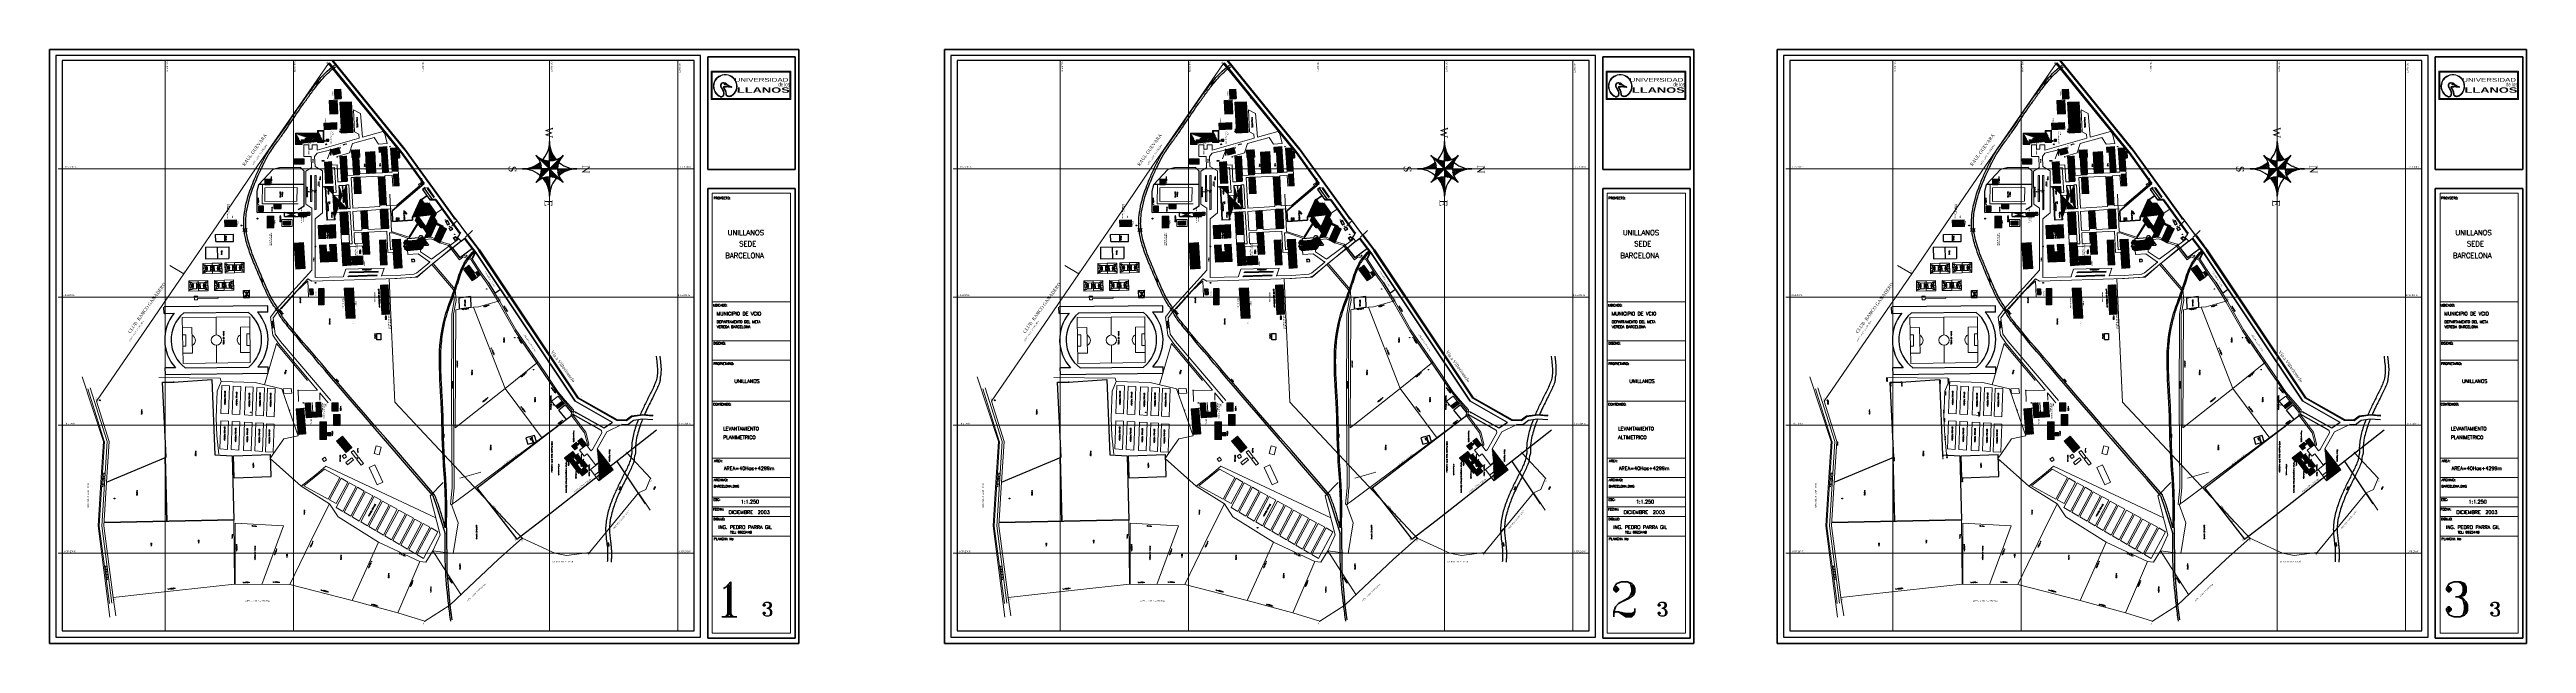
# Paper-space layout 'Layout1' of a CAD drawing. Header units: metres. Extents: x 5.08 to 8.17, y 10.3 to 11.04.
# The model-space entities are those that its viewports show. They can reach past a viewport. Long polylines and large blocks are cut down to what shows.
import ezdxf

# ---------------------------------------------------------------- set-up
doc = ezdxf.new("R2010")
doc.units = ezdxf.units.M
doc.header["$LTSCALE"] = 0.0005
doc.layers.get('0').update_dxf_attribs({"linetype": 'CONTINUOUS'})
doc.layers.get('Defpoints').update_dxf_attribs({"linetype": 'CONTINUOUS'})
for name, color, linetype, lineweight in [('ACHURADOS', 3, 'CONTINUOUS', 15), ('anden', 3, 'CONTINUOUS', 9), ('BASQUETBOL', 1, 'CONTINUOUS', 15), ('CANAL', 5, 'CONTINUOUS', 15), ('cancha', 7, 'CONTINUOUS', 15), ('CARROS', 7, 'CONTINUOUS', 15), ('CASAS', 7, 'CONTINUOUS', 15), ('CAÑO', 5, 'CONTINUOUS', 25), ('cerca', 4, 'CERCA', 20), ('CERRAM', 1, 'CONTINUOUS', 25), ('CERRAMIENTO', 20, 'CONTINUOUS', 35), ('CONT-MJR', 11, 'CONTINUOUS', 15), ('CONT-MNR', 44, 'CONTINUOUS', 15), ('COORD', 7, 'CONTINUOUS', 9), ('cota barcelona', 1, 'CONTINUOUS', 9), ('formato', 34, 'CONTINUOUS', 100), ('MICROFUTBOL', 7, 'CONTINUOUS', 15), ('MURO', 7, 'CONTINUOUS', 30), ('NORTE', 7, 'CONTINUOUS', 15), ('PISCINA', 5, 'CONTINUOUS', 15), ('TEXTO', 7, 'CONTINUOUS', 15), ('textos', 7, 'CONTINUOUS', 15), ('via', 236, 'CONTINUOUS', 20), ('VOLEIBOL', 4, 'CONTINUOUS', 15)]:
    doc.layers.add(name, color=color, linetype=linetype, lineweight=lineweight)
doc.layers.add('PASTOS', color=3, linetype='CONTINUOUS')
doc.layers.add('UBICACION', color=7, linetype='CONTINUOUS')
doc.layers.add('V', color=2, linetype='CONTINUOUS', plot=False)
doc.styles.add('1.2mm1250', font='txt.shx', dxfattribs={"height": 0.5})
doc.styles.add('1.2mm400', font='ARIAL.TTF', dxfattribs={"height": 0.2})
doc.styles.add('2mm1250', font='TIMES.TTF', dxfattribs={"height": 2.5})
doc.styles.add('letras', font='TIMES.TTF', dxfattribs={"height": 4})
doc.styles.add('olimac', font='ARIAL.TTF', dxfattribs={"width": 1.5})
doc.styles.add('olimac_01', font='ariblk.TTF', dxfattribs={"width": 1.5})
doc.styles.add('ROMANS', font='romans')
doc.styles.add('ROMANT', font='romant')
doc.styles.get("Standard").update_dxf_attribs({"font": 'txt.shx', "height": 1.5})
doc.linetypes.add('CERCA', pattern='A,19.873597,-1.500118,["x",Standard,S=1.5,R=0,X=0,Y=-0.44232],-2.673653,19.873597', length=43.920965)
doc.dimstyles.new('Copia de STANDARD', dxfattribs={"dimscale": 4, "dimtxt": 0.155, "dimasz": 0, "dimexe": 0.12, "dimexo": 0, "dimgap": 0, "dimtad": 0, "dimtoh": 1, "dimdsep": 46, "dimtxsty": '1.2mm1250', "dimblk": 'DOTBLANK', "dimcen": -0.5, "dimadec": 0, "dimazin": 0, "dimtfac": 1, "dimtmove": 0, "dimatfit": 0, "dimldrblk": 'SMALL', "dimfxl": 0, "dimtvp": 1.2, "dimtolj": 1, "dimtzin": 0, "dimlwd": -1, "dimarcsym": 0})
pattern_1 = [(45, (1054706.52016, 942373.77014), (-0.561266, 0.561266), [])]

# ---------------------------------------------------------------- blocks, each defined once
blk = doc.blocks.new('LOGOunillano')
at = {"layer": 'TEXTO'}
blk.add_lwpolyline([(-25.5, 17.4), (25.5, 17.4), (25.5, 0), (-25.5, 0)], close=True, dxfattribs=at)
at = {"layer": 'TEXTO', "color": 1}
for points in [[(-20.1, 1.4), (-19.8, 1.4), (-19.6, 1.4), (-19.4, 1.4), (-19.3, 1.4), (-19.2, 1.4), (-19.1, 1.4), (-19, 1.4), (-18.9, 1.5), (-18.8, 1.5), (-18.8, 1.5), (-18.7, 1.6), (-18.7, 1.6), (-18.6, 1.7), (-18.6, 1.7), (-18.5, 1.8), (-18.5, 1.8), (-18.4, 1.9), (-18.4, 2), (-18.4, 2), (-18.3, 2.1), (-18.3, 2.1), (-18.3, 2.2), (-18.2, 2.3), (-18.2, 2.3), (-18.2, 2.4), (-18.2, 2.4), (-18.1, 2.5), (-18.1, 2.6), (-18.1, 2.6), (-18.1, 2.7), (-18.1, 2.8), (-18, 2.8), (-18, 2.9), (-18, 3), (-18, 3.1), (-18, 3.2), (-18, 3.2), (-18, 3.3), (-18, 3.4), (-18, 3.5), (-18, 3.7), (-18, 3.8), (-18, 3.9), (-18, 4), (-18.1, 4.2), (-18.1, 4.3), (-18.1, 4.4), (-18.2, 4.5), (-18.2, 4.6), (-18.2, 4.7), (-18.3, 4.8), (-18.3, 4.9), (-18.4, 5), (-18.4, 5.1), (-18.4, 5.2), (-18.5, 5.3), (-18.5, 5.3), (-18.6, 5.4), (-18.6, 5.5), (-18.7, 5.6), (-18.7, 5.7), (-18.7, 5.8), (-18.8, 5.8), (-18.8, 5.9), (-18.9, 6), (-18.9, 6.1), (-19, 6.2), (-19, 6.2), (-19, 6.3), (-19.1, 6.4), (-19.1, 6.5), (-19.2, 6.6), (-19.3, 6.7), (-19.3, 6.8), (-19.4, 6.9), (-19.4, 7), (-19.5, 7.1), (-19.6, 7.2), (-19.6, 7.3), (-19.7, 7.3), (-19.7, 7.4), (-19.8, 7.5), (-19.8, 7.6), (-19.8, 7.7), (-19.8, 7.8), (-19.9, 7.9), (-19.9, 8), (-19.9, 8.1), (-19.9, 8.2), (-19.9, 8.3), (-19.9, 8.4), (-19.9, 8.5), (-19.9, 8.6), (-19.9, 8.7), (-19.9, 8.8), (-19.9, 8.9), (-19.9, 9), (-19.9, 9.1), (-19.9, 9.1), (-19.8, 9.2), (-19.8, 9.3), (-19.8, 9.4), (-19.8, 9.5), (-19.7, 9.6), (-19.7, 9.6), (-19.7, 9.7), (-19.6, 9.7), (-19.6, 9.8), (-19.5, 9.9), (-19.5, 9.9), (-19.4, 10), (-19.4, 10), (-19.3, 10.1), (-19.2, 10.1), (-19.2, 10.2), (-19.1, 10.2), (-19, 10.2), (-19, 10.3), (-18.9, 10.3), (-18.8, 10.4), (-18.8, 10.4), (-18.7, 10.4), (-18.6, 10.4), (-18.6, 10.4), (-18.5, 10.4), (-18.5, 10.4), (-18.4, 10.4), (-18.3, 10.5), (-18.3, 10.5), (-18.2, 10.5), (-18.1, 10.5), (-18.1, 10.5), (-18, 10.5), (-17.9, 10.5), (-17.9, 10.4), (-17.8, 10.4), (-17.7, 10.4), (-17.6, 10.4), (-17.6, 10.4), (-17.5, 10.4), (-17.4, 10.4), (-17.3, 10.4), (-17.2, 10.3), (-17.1, 10.3), (-17.1, 10.3), (-17, 10.3), (-16.9, 10.2), (-16.8, 10.2), (-16.7, 10.2), (-16.7, 10.1), (-16.6, 10.1), (-16.5, 10.1), (-16.4, 10), (-16.4, 10), (-16.3, 10), (-16.2, 9.9), (-16.2, 9.9), (-16.1, 9.8), (-16.1, 9.8), (-16, 9.7), (-16, 9.7), (-16, 9.7), (-15.9, 9.6), (-15.9, 9.6), (-15.9, 9.5), (-15.8, 9.5), (-15.8, 9.5), (-15.8, 9.4), (-15.7, 9.4), (-15.7, 9.3), (-15.7, 9.3), (-15.6, 9.2), (-15.5, 9.2), (-15.3, 9.1), (-15.1, 8.9), (-14.8, 8.8), (-14.5, 8.6), (-14.1, 8.4), (-13.7, 8.2), (-13.4, 8), (-13, 7.9), (-12.8, 7.7), (-12.6, 7.5), (-12.5, 7.4), (-12.6, 7.4), (-12.8, 7.3), (-13.1, 7.4), (-13.5, 7.4), (-13.9, 7.4), (-14.3, 7.5), (-14.7, 7.5), (-15.1, 7.6), (-15.4, 7.6), (-15.6, 7.7), (-15.7, 7.7), (-15.9, 7.7), (-16, 7.7), (-16, 7.7), (-16, 7.7), (-16.1, 7.7), (-16.1, 7.7), (-16.1, 7.7), (-16.1, 7.7), (-16.2, 7.7), (-16.2, 7.7), (-16.2, 7.6), (-16.2, 7.6), (-16.2, 7.6), (-16.2, 7.6), (-16.3, 7.6), (-16.3, 7.6), (-16.3, 7.6), (-16.3, 7.6), (-16.3, 7.5), (-16.3, 7.5), (-16.4, 7.5), (-16.4, 7.5), (-16.4, 7.5), (-16.4, 7.5), (-16.5, 7.5), (-16.5, 7.5), (-16.5, 7.5), (-16.5, 7.5), (-16.6, 7.5), (-16.6, 7.5), (-16.6, 7.5), (-16.7, 7.5), (-16.7, 7.4), (-16.7, 7.4), (-16.7, 7.4), (-16.8, 7.4), (-16.8, 7.4), (-16.8, 7.4), (-16.8, 7.4), (-16.9, 7.4), (-16.9, 7.4), (-16.9, 7.4), (-16.9, 7.4), (-17, 7.4), (-17, 7.4), (-17, 7.4), (-17, 7.4), (-17.1, 7.4), (-17.1, 7.4), (-17.1, 7.4), (-17.1, 7.4), (-17.2, 7.4), (-17.2, 7.4), (-17.2, 7.5), (-17.2, 7.5), (-17.3, 7.5), (-17.3, 7.5), (-17.3, 7.5), (-17.3, 7.5), (-17.4, 7.5), (-17.4, 7.5), (-17.4, 7.5), (-17.4, 7.5), (-17.5, 7.5), (-17.5, 7.5), (-17.5, 7.5), (-17.5, 7.5), (-17.5, 7.5), (-17.6, 7.5), (-17.6, 7.5), (-17.6, 7.5), (-17.6, 7.5), (-17.6, 7.5), (-17.7, 7.5), (-17.7, 7.5), (-17.7, 7.5), (-17.7, 7.5), (-17.7, 7.5), (-17.7, 7.5), (-17.7, 7.5), (-17.7, 7.5), (-17.8, 7.5), (-17.8, 7.5), (-17.8, 7.4), (-17.8, 7.4), (-17.8, 7.4), (-17.8, 7.4), (-17.8, 7.4), (-17.8, 7.4), (-17.8, 7.4), (-17.8, 7.3), (-17.8, 7.3), (-17.8, 7.3), (-17.8, 7.3), (-17.8, 7.3), (-17.8, 7.3), (-17.8, 7.3), (-17.8, 7.3), (-17.8, 7.2), (-17.8, 7.2), (-17.8, 7.2), (-17.8, 7.2), (-17.8, 7.2), (-17.8, 7.2), (-17.7, 7.1), (-17.7, 7.1), (-17.7, 7.1), (-17.7, 7.1), (-17.7, 7.1), (-17.7, 7), (-17.7, 7), (-17.6, 7), (-17.6, 7), (-17.6, 7), (-17.6, 6.9), (-17.6, 6.9), (-17.6, 6.9), (-17.6, 6.9), (-17.5, 6.8), (-17.5, 6.8), (-17.5, 6.8), (-17.5, 6.8), (-17.5, 6.7), (-17.5, 6.7), (-17.4, 6.7), (-17.4, 6.6), (-17.4, 6.6), (-17.4, 6.5), (-17.3, 6.5), (-17.3, 6.4), (-17.3, 6.4), (-17.2, 6.3), (-17.2, 6.3), (-17.2, 6.2), (-17.1, 6.2), (-17.1, 6.1), (-17.1, 6.1), (-17, 6), (-17, 5.9), (-16.9, 5.9), (-16.9, 5.8), (-16.9, 5.7), (-16.8, 5.7), (-16.8, 5.6), (-16.8, 5.5), (-16.7, 5.4), (-16.7, 5.4), (-16.6, 5.3), (-16.6, 5.2), (-16.6, 5.1), (-16.5, 5.1), (-16.5, 5), (-16.5, 4.9), (-16.4, 4.9), (-16.4, 4.8), (-16.4, 4.8), (-16.4, 4.7), (-16.3, 4.6), (-16.3, 4.6), (-16.3, 4.5), (-16.3, 4.5), (-16.3, 4.4), (-16.3, 4.4), (-16.3, 4.3), (-16.2, 4.3), (-16.2, 4.2), (-16.2, 4.2), (-16.2, 4.1), (-16.2, 4.1), (-16.2, 4), (-16.2, 4), (-16.2, 4), (-16.2, 3.9), (-16.2, 3.9), (-16.2, 3.8), (-16.2, 3.8), (-16.2, 3.8), (-16.2, 3.7), (-16.2, 3.7), (-16.2, 3.6), (-16.2, 3.6), (-16.2, 3.5), (-16.2, 3.5), (-16.2, 3.4), (-16.2, 3.4), (-16.1, 3.3), (-16.1, 3.2), (-16.1, 3.2), (-16.1, 3.1), (-16.1, 3), (-16.1, 3), (-16.1, 2.9), (-16.1, 2.8), (-16.1, 2.8), (-16.1, 2.7), (-16.1, 2.6), (-16.1, 2.6), (-16, 2.5), (-16, 2.5), (-16, 2.4), (-16, 2.3), (-15.9, 2.3), (-15.9, 2.2), (-15.9, 2.2), (-15.8, 2.1), (-15.8, 2.1), (-15.8, 2.1), (-15.7, 2), (-15.7, 2), (-15.6, 1.9), (-15.6, 1.9), (-15.5, 1.9), (-15.4, 1.8), (-15.4, 1.8), (-15.3, 1.8), (-15.3, 1.8), (-15.2, 1.7), (-15.2, 1.7), (-15.1, 1.7), (-15.1, 1.7), (-15, 1.7), (-15, 1.7), (-14.9, 1.7), (-14.8, 1.6), (-14.7, 1.6), (-14.7, 1.6), (-14.6, 1.6), (-14.5, 1.6), (-14.4, 1.6), (-14.2, 1.6), (-14.1, 1.6), (-14, 1.6), (-13.8, 1.6), (-13.6, 1.7), (-13.4, 1.7), (-13.2, 1.8), (-12.9, 1.9)], [(-20.1, 1), (-19.8, 1), (-19.6, 1), (-19.4, 1), (-19.2, 1), (-19.1, 1.1), (-19, 1.1), (-18.8, 1.1), (-18.8, 1.2), (-18.7, 1.2), (-18.6, 1.3), (-18.5, 1.3), (-18.4, 1.4), (-18.4, 1.4), (-18.3, 1.5), (-18.3, 1.6), (-18.2, 1.6), (-18.2, 1.7), (-18.1, 1.8), (-18.1, 1.8), (-18, 1.9), (-18, 2), (-18, 2), (-17.9, 2.1), (-17.9, 2.2), (-17.9, 2.3), (-17.8, 2.3), (-17.8, 2.4), (-17.8, 2.5), (-17.8, 2.5), (-17.7, 2.6), (-17.7, 2.7), (-17.7, 2.8), (-17.7, 2.8), (-17.7, 2.9), (-17.6, 3), (-17.6, 3.1), (-17.6, 3.2), (-17.6, 3.3), (-17.6, 3.4), (-17.6, 3.6), (-17.6, 3.7), (-17.6, 3.8), (-17.7, 4), (-17.7, 4.1), (-17.7, 4.2), (-17.8, 4.4), (-17.8, 4.5), (-17.8, 4.6), (-17.9, 4.8), (-17.9, 4.9), (-18, 5), (-18, 5.1), (-18, 5.2), (-18.1, 5.2), (-18.1, 5.3), (-18.2, 5.4), (-18.2, 5.5), (-18.3, 5.6), (-18.3, 5.7), (-18.3, 5.8), (-18.4, 5.8), (-18.4, 5.9), (-18.5, 6), (-18.5, 6.1), (-18.6, 6.2), (-18.6, 6.2), (-18.6, 6.3), (-18.7, 6.4), (-18.7, 6.5), (-18.8, 6.6), (-18.8, 6.7), (-18.9, 6.8), (-19, 6.8), (-19, 6.9), (-19.1, 7), (-19.1, 7.1), (-19.2, 7.2), (-19.3, 7.3), (-19.3, 7.4), (-19.4, 7.5), (-19.4, 7.6), (-19.4, 7.7), (-19.5, 7.7), (-19.5, 7.8), (-19.5, 7.9), (-19.5, 8), (-19.5, 8.1), (-19.6, 8.2), (-19.6, 8.2), (-19.6, 8.3), (-19.6, 8.4), (-19.6, 8.5), (-19.6, 8.6), (-19.6, 8.7), (-19.6, 8.7), (-19.6, 8.8), (-19.6, 8.9), (-19.5, 9), (-19.5, 9.1), (-19.5, 9.1), (-19.5, 9.2), (-19.5, 9.3), (-19.4, 9.3), (-19.4, 9.4), (-19.4, 9.4), (-19.4, 9.5), (-19.3, 9.5), (-19.3, 9.6), (-19.3, 9.6), (-19.2, 9.7), (-19.2, 9.7), (-19.1, 9.7), (-19.1, 9.8), (-19, 9.8), (-19, 9.9), (-18.9, 9.9), (-18.9, 9.9), (-18.8, 10), (-18.7, 10), (-18.7, 10), (-18.6, 10.1), (-18.6, 10.1), (-18.5, 10.1), (-18.5, 10.1), (-18.5, 10.1), (-18.4, 10.1), (-18.4, 10.1), (-18.3, 10.1), (-18.3, 10.1), (-18.2, 10.1), (-18.1, 10.1), (-18.1, 10.1), (-18, 10.1), (-18, 10.1), (-17.9, 10.1), (-17.8, 10.1), (-17.8, 10.1), (-17.7, 10.1), (-17.6, 10.1), (-17.5, 10.1), (-17.5, 10), (-17.4, 10), (-17.3, 10), (-17.2, 10), (-17.2, 10), (-17.1, 9.9), (-17, 9.9), (-16.9, 9.9), (-16.9, 9.9), (-16.8, 9.8), (-16.7, 9.8), (-16.7, 9.8), (-16.6, 9.7), (-16.6, 9.7), (-16.5, 9.7), (-16.5, 9.6), (-16.4, 9.6), (-16.4, 9.6), (-16.3, 9.5), (-16.3, 9.5), (-16.2, 9.5), (-16.2, 9.4), (-16.2, 9.4), (-16.2, 9.4), (-16.1, 9.3), (-16.1, 9.3), (-16.1, 9.2), (-16, 9.2), (-16, 9.2), (-16, 9.1), (-15.9, 9.1), (-15.9, 9), (-15.8, 9), (-15.7, 8.9), (-15.6, 8.8), (-15.5, 8.7), (-15.3, 8.6), (-15.1, 8.5), (-14.8, 8.4), (-14.6, 8.3), (-14.4, 8.2), (-14.3, 8.1), (-14.2, 8), (-14.2, 7.9), (-14.2, 7.9), (-14.3, 7.9), (-14.4, 7.9), (-14.6, 7.9), (-14.8, 7.9), (-15.1, 8), (-15.3, 8), (-15.5, 8), (-15.6, 8), (-15.8, 8), (-15.9, 8.1), (-16, 8.1), (-16.1, 8.1), (-16.1, 8.1), (-16.2, 8.1), (-16.2, 8), (-16.2, 8), (-16.3, 8), (-16.3, 8), (-16.3, 8), (-16.4, 8), (-16.4, 7.9), (-16.4, 7.9), (-16.4, 7.9), (-16.4, 7.9), (-16.4, 7.9), (-16.4, 7.9), (-16.5, 7.9), (-16.5, 7.9), (-16.5, 7.9), (-16.5, 7.9), (-16.5, 7.8), (-16.5, 7.8), (-16.5, 7.8), (-16.5, 7.8), (-16.6, 7.8), (-16.6, 7.8), (-16.6, 7.8), (-16.6, 7.8), (-16.7, 7.8), (-16.7, 7.8), (-16.7, 7.8), (-16.7, 7.8), (-16.8, 7.8), (-16.8, 7.8), (-16.8, 7.8), (-16.8, 7.8), (-16.8, 7.8), (-16.9, 7.8), (-16.9, 7.7), (-16.9, 7.7), (-16.9, 7.7), (-16.9, 7.7), (-16.9, 7.7), (-16.9, 7.7), (-17, 7.7), (-17, 7.8), (-17, 7.8), (-17, 7.8), (-17, 7.8), (-17, 7.8), (-17.1, 7.8), (-17.1, 7.8), (-17.1, 7.8), (-17.1, 7.8), (-17.2, 7.8), (-17.2, 7.8), (-17.2, 7.8), (-17.2, 7.8), (-17.3, 7.8), (-17.3, 7.8), (-17.3, 7.9), (-17.4, 7.9), (-17.4, 7.9), (-17.4, 7.9), (-17.4, 7.9), (-17.5, 7.9), (-17.5, 7.9), (-17.5, 7.9), (-17.6, 7.9), (-17.6, 7.9), (-17.7, 7.9), (-17.7, 7.9), (-17.8, 7.9), (-17.8, 7.9), (-17.8, 7.8), (-17.9, 7.8), (-17.9, 7.8), (-17.9, 7.8), (-18, 7.8), (-18, 7.7), (-18, 7.7), (-18, 7.7), (-18, 7.7), (-18.1, 7.6), (-18.1, 7.6), (-18.1, 7.6), (-18.1, 7.5), (-18.1, 7.5), (-18.1, 7.5), (-18.1, 7.4), (-18.1, 7.4), (-18.1, 7.4), (-18.1, 7.4), (-18.2, 7.3), (-18.2, 7.3), (-18.2, 7.3), (-18.2, 7.2), (-18.2, 7.2), (-18.1, 7.2), (-18.1, 7.1), (-18.1, 7.1), (-18.1, 7.1), (-18.1, 7.1), (-18.1, 7), (-18.1, 7), (-18, 7), (-18, 6.9), (-18, 6.9), (-18, 6.9), (-18, 6.9), (-17.9, 6.8), (-17.9, 6.8), (-17.9, 6.8), (-17.9, 6.8), (-17.9, 6.8), (-17.9, 6.7), (-17.9, 6.7), (-17.9, 6.7), (-17.8, 6.7), (-17.8, 6.6), (-17.8, 6.6), (-17.8, 6.6), (-17.8, 6.6), (-17.8, 6.5), (-17.8, 6.5), (-17.7, 6.4), (-17.7, 6.4), (-17.7, 6.4), (-17.6, 6.3), (-17.6, 6.3), (-17.6, 6.2), (-17.5, 6.2), (-17.5, 6.1), (-17.5, 6.1), (-17.4, 6), (-17.4, 5.9), (-17.4, 5.9), (-17.3, 5.8), (-17.3, 5.8), (-17.2, 5.7), (-17.2, 5.6), (-17.2, 5.6), (-17.1, 5.5), (-17.1, 5.4), (-17.1, 5.4), (-17, 5.3), (-17, 5.2), (-17, 5.1), (-16.9, 5.1), (-16.9, 5), (-16.9, 4.9), (-16.8, 4.9), (-16.8, 4.8), (-16.8, 4.7), (-16.7, 4.7), (-16.7, 4.6), (-16.7, 4.6), (-16.7, 4.5), (-16.7, 4.5), (-16.6, 4.4), (-16.6, 4.4), (-16.6, 4.3), (-16.6, 4.3), (-16.6, 4.2), (-16.6, 4.2), (-16.6, 4.2), (-16.6, 4.1), (-16.6, 4.1), (-16.6, 4), (-16.5, 4), (-16.5, 4), (-16.5, 3.9), (-16.5, 3.9), (-16.5, 3.8), (-16.5, 3.8), (-16.5, 3.8), (-16.5, 3.7), (-16.5, 3.7), (-16.5, 3.6), (-16.5, 3.6), (-16.5, 3.6), (-16.5, 3.5), (-16.5, 3.5), (-16.5, 3.4), (-16.5, 3.3), (-16.5, 3.3), (-16.5, 3.2), (-16.5, 3.1), (-16.5, 3.1), (-16.5, 3), (-16.5, 2.9), (-16.5, 2.9), (-16.4, 2.8), (-16.4, 2.7), (-16.4, 2.6), (-16.4, 2.5), (-16.4, 2.5), (-16.4, 2.4), (-16.3, 2.3), (-16.3, 2.3), (-16.3, 2.2), (-16.2, 2.1), (-16.2, 2.1), (-16.2, 2), (-16.1, 1.9), (-16.1, 1.9), (-16, 1.8), (-15.9, 1.8), (-15.9, 1.7), (-15.8, 1.7), (-15.7, 1.6), (-15.7, 1.6), (-15.6, 1.5), (-15.5, 1.5), (-15.5, 1.5), (-15.4, 1.4), (-15.4, 1.4), (-15.3, 1.4), (-15.2, 1.4), (-15.2, 1.4), (-15.1, 1.3), (-15, 1.3), (-15, 1.3), (-14.9, 1.3), (-14.8, 1.3), (-14.7, 1.3), (-14.6, 1.3), (-14.5, 1.3), (-14.4, 1.2), (-14.2, 1.2), (-14.1, 1.3), (-13.9, 1.3), (-13.8, 1.3), (-13.6, 1.3), (-13.3, 1.4), (-13, 1.5), (-12.7, 1.6)]]:
    blk.add_lwpolyline(points, dxfattribs=at)
blk.add_lwpolyline([(-17, 8.9), (-16.9, 8.9), (-16.9, 8.9), (-16.9, 8.9), (-16.8, 8.9), (-16.8, 8.9), (-16.7, 8.9), (-16.7, 8.9), (-16.7, 8.9), (-16.7, 8.9), (-16.6, 8.9), (-16.6, 8.9), (-16.6, 8.9), (-16.5, 8.9), (-16.5, 9), (-16.5, 9), (-16.5, 9), (-16.5, 9), (-16.5, 9.1), (-16.5, 9.1), (-16.5, 9.1), (-16.5, 9.2), (-16.5, 9.2), (-16.5, 9.2), (-16.5, 9.3), (-16.5, 9.3), (-16.6, 9.3), (-16.6, 9.4), (-16.6, 9.4), (-16.6, 9.4), (-16.7, 9.4), (-16.7, 9.5), (-16.7, 9.5), (-16.7, 9.5), (-16.8, 9.5), (-16.8, 9.5), (-16.8, 9.5), (-16.9, 9.6), (-16.9, 9.6), (-16.9, 9.6), (-17, 9.6), (-17, 9.6), (-17, 9.6), (-17.1, 9.6), (-17.1, 9.6), (-17.1, 9.6), (-17.1, 9.6), (-17.2, 9.6), (-17.2, 9.6), (-17.2, 9.6), (-17.2, 9.6), (-17.2, 9.6), (-17.2, 9.6), (-17.3, 9.6), (-17.3, 9.6), (-17.3, 9.6), (-17.3, 9.6), (-17.3, 9.6), (-17.3, 9.5), (-17.4, 9.5), (-17.4, 9.5), (-17.4, 9.5), (-17.4, 9.5), (-17.4, 9.5), (-17.4, 9.5), (-17.4, 9.5), (-17.4, 9.5), (-17.4, 9.4), (-17.5, 9.4), (-17.5, 9.4), (-17.5, 9.4), (-17.5, 9.4), (-17.5, 9.4), (-17.5, 9.3), (-17.5, 9.3), (-17.5, 9.3), (-17.4, 9.3), (-17.4, 9.3), (-17.4, 9.2), (-17.4, 9.2), (-17.4, 9.2), (-17.4, 9.2), (-17.4, 9.2), (-17.3, 9.2), (-17.3, 9.1), (-17.3, 9.1), (-17.3, 9.1), (-17.3, 9.1), (-17.2, 9.1), (-17.2, 9), (-17.2, 9), (-17.1, 9), (-17.1, 9), (-17.1, 9), (-17, 8.9), (-17, 8.9)], close=True, dxfattribs=at)
for radius, start, end in [(7.75, 302.9902, 245.908), (7.41, 303.2144, 245.2534)]:
    blk.add_arc((-16.9, 8.1), radius, start, end, dxfattribs=at)
for s, height, style, width, p in [('UNIVERSIDAD', 2.537, 'olimac', 1.453676, (-10.7, 11)), ('LLANOS', 3.51, 'olimac_01', 1.5, (-9.2, 3.8)), ('de los', 2.54, 'olimac', 0.626641, (18, 8))]:
    blk.add_text(s, height=height, dxfattribs=dict(at, style=style, width=width)).set_placement(p)
blk = doc.blocks.new('poste')
at = {"layer": 'MURO'}
for p, q in [((-0.3, 0), (-0.1, 0.3)), ((-0.3, 0), (0, 0.3)), ((-0.3, -0.1), (0, 0.3)), ((-0.3, -0.2), (0.1, 0.3)), ((-0.3, -0.2), (0.1, 0.3)), ((-0.2, -0.2), (0.2, 0.3)), ((-0.2, -0.3), (0.2, 0.2))]:
    blk.add_line(p, q, dxfattribs=at)
blk.add_circle((0, 0), 0.32, dxfattribs=at)
blk = doc.blocks.new('norte ERNESTO')
at = {"layer": 'UBICACION', "color": 8}
for p, q in [((-0.01, 7.07), (-0.08, 6.04)), ((-0.03, 6.47), (-0.03, 6.48)), ((0, 7.06), (-0.01, 7.07)), ((-0.01, 7.07), (0.34, 2.08)), ((-0.01, 7.07), (0, 7.02)), ((-0.01, 7.07), (0, 7.04)), ((-0.01, 7.07), (0, 7.05)), ((-0.01, 7.07), (0, 7.06)), ((-0.01, 7.07), (0, 7.06)), ((-0.01, 7.07), (0, 7.06)), ((-0.01, 7.07), (0, 7.06)), ((0, 7.06), (-0.01, 7.07)), ((0, 7.06), (-0.01, 7.07)), ((0, 7.06), (-0.01, 7.07)), ((0, 7.06), (-0.01, 7.07)), ((0, 7.05), (-0.01, 7.07)), ((0, 7.05), (-0.01, 7.07)), ((0.03, 6.47), (-0.01, 6.5)), ((-5.94, 0.07), (-6.01, -0.01)), ((-5.9, 0.08), (-2.08, 0.35)), ((-5.35, 0.19), (-5.51, -0.01)), ((-5.02, 0.29), (-2.12, 0.7)), ((-4.74, 0.38), (-5.01, -0.01)), ((-4.1, 0.64), (-4.51, -0.01)), ((-4.15, 0.62), (-2.18, 1.04)), ((-3.45, 0.99), (-4.01, -0.01)), ((-2.8, 1.42), (-3.51, -0.01)), ((-3.33, 1.06), (-2.26, 1.36)), ((-3.14, 3.18), (-3.18, 3.18)), ((-2.33, 1.59), (-3.01, -0.01)), ((-2.91, -2.77), (-0.64, 0)), ((-2.67, 2.85), (-2.83, 2.83)), ((-2.77, 2.91), (0, 0.64)), ((-2.61, 1.58), (-2.36, 1.67)), ((-2.17, 0.97), (-2.51, -0.01)), ((-2.11, 2.54), (-2.47, 2.47)), ((-2.45, -1.9), (-1.18, 0)), ((-2.17, -1.01), (-1.63, 0)), ((-1.46, 2.29), (-2.12, 2.12)), ((-2.07, 0.12), (-1.41, -1.41)), ((-2.07, -0.12), (-2.02, 0)), ((-2.01, 0), (-2.01, 0)), ((-1.97, 2.16), (-1.58, 2.33)), ((-1.9, 2.45), (0, 1.18)), ((-1.67, 2.36), (-1.85, 1.85)), ((-1.85, 1.85), (-0.95, 2.16)), ((-0.71, 2.12), (-1.77, 1.77)), ((-1.63, 0), (-1.06, -1.06)), ((-1.59, 2.6), (-1.59, 2.6)), ((-1.37, 2.26), (-1.56, 1.56)), ((-1.56, 1.56), (-0.01, 2)), ((-1.51, 0), (-1.51, 0)), ((-1.44, 2.79), (-1.44, 2.79)), ((0.12, 2.07), (-1.41, 1.41)), ((-1.04, 2.18), (-1.24, 1.24)), ((-1.24, 1.24), (-0.01, 1.5)), ((-1.18, 0), (-0.71, -0.71)), ((-1.06, 3.34), (-1.06, 3.34)), ((0, 1.63), (-1.06, 1.06)), ((-1.01, 3.43), (-1.01, 3.43)), ((-1.01, 2.17), (0, 1.63)), ((-1.01, 0), (-1.01, 0)), ((-0.71, 2.12), (-0.88, 0.88)), ((-0.87, 0.87), (-0.01, 1)), ((0, 1.18), (-0.71, 0.71)), ((-0.67, 4.08), (-0.66, 4.08)), ((-0.64, 0), (-0.35, -0.35)), ((-0.62, 4.18), (-0.62, 4.17)), ((-0.51, 0), (-0.51, 0)), ((-0.36, 2.08), (-0.47, 0.47)), ((-0.46, 0.46), (-0.01, 0.5)), ((-0.41, 4.71), (-0.41, 4.72)), ((0, 0.64), (-0.35, 0.35)), ((-0.29, 5.09), (-0.29, 5.07)), ((-0.12, 2.07), (0, 2.02)), ((-0.1, 5.92), (-0.1, 5.92)), ((0.1, 5.91), (-0.01, 6)), ((0.22, 5.32), (-0.01, 5.5)), ((0.41, 4.7), (-0.01, 5)), ((0.67, 4.06), (-0.01, 4.5)), ((1.02, 3.42), (-0.01, 4)), ((1.46, 2.77), (-0.01, 3.5)), ((1.58, 2.33), (-0.01, 3)), ((0.94, 2.16), (-0.01, 2.5)), ((0, 1.99), (-0.01, 2)), ((0, 1.49), (-0.01, 1.5)), ((0, 1), (-0.01, 1)), ((0, 0.5), (-0.01, 0.5)), ((0.26, 5.18), (0.69, 2.12)), ((0.64, 0), (0.35, 0.35)), ((0.46, 0.46), (0.49, 0)), ((2.08, 0.35), (0.46, 0.46)), ((0.59, 4.25), (1.03, 2.18)), ((3.54, 3.54), (0.64, 0)), ((1.18, 0), (0.71, 0.71)), ((2.12, 0.7), (0.87, 0.87)), ((0.87, 0.87), (0.99, 0)), ((1.35, 2.26), (1.03, 3.4)), ((1.63, 0), (1.06, 1.06)), ((2.45, 1.9), (1.18, 0)), ((2.18, 1.03), (1.23, 1.23)), ((1.23, 1.23), (1.49, 0)), ((2.02, 0), (1.41, 1.41)), ((1.55, 2.65), (1.66, 2.35)), ((1.99, 0), (1.55, 1.55)), ((2.26, 1.36), (1.56, 1.56)), ((2.17, 1.01), (1.63, 0)), ((2.12, 0.71), (1.77, 1.77)), ((2.36, 1.66), (1.84, 1.84)), ((1.84, 1.84), (2.16, 0.94)), ((2.07, 0.12), (2.02, 0)), ((2.29, 1.46), (2.12, 2.12)), ((2.32, 1.57), (2.14, 2.01)), ((2.54, 2.11), (2.47, 2.47)), ((2.49, 0), (2.49, 0)), ((2.85, 2.67), (2.83, 2.83)), ((2.99, 0), (2.99, 0)), ((3.18, 3.14), (3.18, 3.18)), ((3.49, 0), (3.49, 0)), ((3.99, 0), (3.99, 0)), ((4.49, 0), (4.49, 0)), ((4.99, 0), (4.99, 0)), ((5.49, 0), (5.34, -0.19)), ((5.93, -0.07), (5.99, 0)), ((6.49, 0), (6.49, 0)), ((-6.5, 0), (-6.51, -0.01)), ((-3.18, -3.14), (-3.18, -3.18)), ((-2.85, -2.67), (-2.83, -2.83)), ((-2.54, -2.11), (-2.47, -2.47)), ((-2.36, -1.68), (-1.85, -1.85)), ((-2.17, -1.98), (-2.33, -1.6)), ((-2.29, -1.46), (-2.12, -2.12)), ((-2.26, -1.37), (-1.57, -1.57)), ((-2.18, -1.04), (-1.24, -1.24)), ((-1.85, -1.85), (-2.17, -0.97)), ((-2.12, -0.71), (-1.77, -1.77)), ((-2.12, -0.71), (-0.88, -0.88)), ((-2.08, -0.36), (-0.47, -0.47)), ((-1.57, -1.57), (-2.01, 0)), ((-1.58, -2.62), (-1.68, -2.36)), ((-1.6, -2.33), (-0.01, -3)), ((-1.25, -1.25), (-1.51, 0)), ((-1.45, -2.79), (-0.01, -3.5)), ((-1.06, -3.37), (-1.37, -2.26)), ((-0.62, -4.2), (-1.05, -2.18)), ((-1.02, -3.44), (-0.01, -4)), ((-0.88, -0.88), (-1.01, 0)), ((-0.97, -2.17), (-0.01, -2.5)), ((-0.29, -5.11), (-0.71, -2.12)), ((-0.67, -4.08), (-0.01, -4.5)), ((-0.48, -0.48), (-0.51, 0)), ((-0.41, -4.72), (-0.01, -5)), ((-0.01, -7.08), (-0.36, -2.08)), ((-0.23, -5.33), (-0.01, -5.5)), ((-0.1, -5.92), (-0.01, -6)), ((0.47, -0.47), (-0.01, -0.5)), ((0.88, -0.88), (-0.01, -1)), ((1.24, -1.24), (-0.01, -1.5)), ((0, -2.5), (-0.01, -2.5)), ((0, -3), (-0.01, -3)), ((0, -3.5), (-0.01, -3.5)), ((0, -4), (-0.01, -4)), ((0, -4.5), (-0.01, -4.5)), ((0, -5), (-0.01, -5)), ((0, -5.5), (-0.01, -5.5)), ((0, -6), (-0.01, -6)), ((0, -0.64), (0.35, -0.35)), ((2.77, -2.91), (0, -0.64)), ((0, -1.18), (0.71, -0.71)), ((0, -1.63), (1.06, -1.06)), ((1.9, -2.45), (0, -1.18)), ((0, -2.02), (1.41, -1.41)), ((1.56, -1.56), (0, -2)), ((1.01, -2.17), (0, -1.63)), ((0.12, -2.07), (0, -2.02)), ((0.46, -0.46), (0.34, -2.08)), ((0.87, -0.87), (0.69, -2.12)), ((0.71, -2.12), (1.77, -1.77)), ((1.85, -1.85), (0.95, -2.16)), ((1.23, -1.23), (1.03, -2.18)), ((1.35, -2.26), (1.55, -1.55)), ((1.46, -2.29), (2.12, -2.12)), ((1.93, -2.18), (1.58, -2.33)), ((1.84, -1.84), (1.66, -2.35)), ((5.81, -0.09), (2.08, -0.35)), ((2.11, -2.54), (2.47, -2.47)), ((4.96, -0.3), (2.12, -0.7)), ((2.49, 0), (2.16, -0.94)), ((4.09, -0.63), (2.18, -1.04)), ((3.29, -1.07), (2.26, -1.36)), ((2.33, -1.57), (2.99, 0)), ((2.56, -1.59), (2.36, -1.67)), ((2.67, -2.85), (2.83, -2.83)), ((3.49, 0), (2.79, -1.41)), ((3.14, -3.18), (3.18, -3.18)), ((3.44, -0.98), (3.99, 0)), ((4.49, 0), (4.09, -0.63)), ((4.73, -0.38), (4.99, 0)), ((-0.03, -6.48), (-0.01, -6.5)), ((0, -6.5), (-0.01, -6.5))]:
    blk.add_line(p, q, dxfattribs=at)
at = {"layer": 'UBICACION'}
for p, q in [((0, 0), (0, 7.07)), ((0, 0), (-7.09, 0)), ((-3.54, 3.54), (3.54, -3.54)), ((3.54, 3.54), (-3.54, -3.54)), ((0, 0), (7.08, 0)), ((0, 0), (0, -7.08))]:
    blk.add_line(p, q, dxfattribs=at)
at = {"layer": 'UBICACION', "color": 8}
for centre, radius, start, end in [((-7.07, 7.05), 7.06, 315.09571, 0.17426), ((7.08, 7.08), 7.08, 180.07898, 221.44212), ((-7.07, 7.05), 7.06, 269.77008, 311.47673), ((0, 7.07), 5, 225, 315), ((-7.07, 0), 5, 315, 45), ((7.07, 0), 5, 135, 225), ((7.08, 7.08), 7.08, 225.0164, 270), ((7.08, -7.08), 7.09, 90, 131.39786), ((-7.11, -7.11), 7.1, 45.00039, 89.9047), ((0, -7.07), 5, 45, 135), ((-7.11, -7.11), 7.1, 0.23008, 41.50456), ((7.08, -7.08), 7.09, 135, 180)]:
    blk.add_arc(centre, radius, start, end, dxfattribs=at)
at = {"layer": 'UBICACION', "style": 'letras'}
for s, p in [('N', (-0.97, 8.42)), ('W', (-10.87, -1.12)), ('E', (7.98, -1.29)), ('S', (-0.8, -10.65))]:
    blk.add_text(s, height=2, dxfattribs=at).set_placement(p)
blk = doc.blocks.new('CANCHA')
at = {"layer": 'BASQUETBOL'}
for p, q in [((0, 14.3), (1.2, 14.3)), ((0, 14.2), (1.2, 14.2)), ((0, 11), (5, 9.8)), ((0, 10.9), (4.9, 9.8)), ((0, 8), (1.4, 8)), ((5, 6.2), (0, 5)), ((4.9, 6.2), (0, 5.1)), ((0, 1.8), (1.2, 1.8)), ((0, 1.8), (1.2, 1.8)), ((1.2, 8.9), (1.2, 7.1)), ((5, 9.7), (5, 6.3)), ((6, 9.7), (6, 6.3)), ((15, 15.5), (15, 9.8)), ((15, 15.5), (15, 9.8)), ((15, 9.7), (15, 6.3)), ((15, 9.7), (15, 6.3)), ((15, 6.2), (15, 0.5)), ((15, 6.2), (15, 0.5)), ((24, 6.3), (24, 9.7)), ((24.9, 9.8), (29.9, 11)), ((29.9, 5), (24.9, 6.2)), ((25, 6.3), (25, 9.7)), ((25.1, 9.8), (29.9, 10.9)), ((29.9, 5.1), (25.1, 6.2)), ((29.9, 8), (28.6, 8)), ((29.9, 14.3), (28.7, 14.3)), ((29.9, 14.2), (28.7, 14.2)), ((28.7, 7.1), (28.7, 8.9)), ((29.9, 1.8), (28.7, 1.8)), ((29.9, 1.8), (28.7, 1.8))]:
    blk.add_line(p, q, dxfattribs=at)
for centre in [(1.6, 8), (28.4, 8)]:
    blk.add_circle(centre, 0.225, dxfattribs=at)
for centre, radius, start, end in [((1.2, 8), 6.25, 270.0001, 90.0001), ((1.2, 8), 6.2, 270.0001, 90.0001), ((5, 8), 1.8, 95.6637, 264.3365), ((5, 8), 1.75, 91.6374, 268.3629), ((5, 8), 1.8, 270.0001, 90.0001), ((5, 8), 1.75, 270.0001, 90.0001), ((15, 8), 1.8, 90.7959, 269.2043), ((15, 8), 1.75, 90.8187, 269.1816), ((15, 8), 1.8, 270.7959, 89.2043), ((15, 8), 1.75, 270.8187, 89.1816), ((28.7, 8), 6.25, 90.0001, 270.0001), ((28.7, 8), 6.2, 90.0001, 270.0001), ((24.9, 8), 1.8, 90.0001, 270.0001), ((24.9, 8), 1.75, 90.0001, 270.0001), ((24.9, 8), 1.75, 271.6374, 88.3629), ((24.9, 8), 1.8, 275.6637, 84.3365)]:
    blk.add_arc(centre, radius, start, end, dxfattribs=at)
at = {"layer": 'MICROFUTBOL'}
for p, q in [((0, 16), (0, 0)), ((0, 16), (30, 16)), ((0, 16), (15, 16)), ((0, 16), (0, 0)), ((0, 9.5), (0.1, 9.5)), ((0, 9.4), (0.1, 9.4)), ((0, 6.6), (0.1, 6.6)), ((0, 6.5), (0.1, 6.5)), ((0, 0), (15, 0)), ((0, 0), (30, 0)), ((0.1, 9.4), (0.1, 9.5)), ((0.1, 6.5), (0.1, 6.6)), ((4, 6.5), (4, 9.5)), ((15, 16), (15, 11)), ((15, 16), (15, 11)), ((15, 16), (29.9, 16)), ((15, 10.9), (15, 5)), ((15, 10.9), (15, 5)), ((15, 5), (15, 0)), ((15, 5), (15, 0)), ((15, 0), (29.9, 0)), ((25.9, 9.5), (25.9, 6.5)), ((29.9, 9.5), (29.8, 9.5)), ((29.8, 9.5), (29.8, 9.4)), ((29.9, 9.4), (29.8, 9.4)), ((29.9, 6.6), (29.8, 6.6)), ((29.8, 6.6), (29.8, 6.5)), ((29.9, 6.5), (29.8, 6.5)), ((29.9, 16), (29.9, 0)), ((30, 16), (30, 0))]:
    blk.add_line(p, q, dxfattribs=at)
for centre in [(5.1, 8), (23.9, 8)]:
    blk.add_circle(centre, 0.1, dxfattribs=at)
for centre, radius, start, end in [((0, 9.5), 4, 0.0001, 90.0001), ((0, 6.5), 4, 270.0001, 0.0001), ((15, 8), 3, 90.4776, 269.5226), ((15, 8), 2.95, 90.4857, 269.5146), ((15, 8), 3, 270.4776, 89.5226), ((15, 8), 2.95, 270.4857, 89.5146), ((29.9, 9.5), 4, 90.0001, 180.0001), ((29.9, 6.5), 4, 180.0001, 270.0001)]:
    blk.add_arc(centre, radius, start, end, dxfattribs=at)
at = {"layer": 'VOLEIBOL'}
for p, q in [((5.6, 6.5), (5.6, 6.5)), ((5.6, 6.5), (5.8, 6.5)), ((5.6, 6.5), (5.8, 6.5)), ((5.6, 3.6), (5.8, 3.6)), ((5.6, 3.6), (5.6, 3.5)), ((5.6, 3.5), (5.8, 3.5)), ((5.8, 6.5), (5.8, 6.5)), ((5.8, 3.6), (5.8, 3.5)), ((6, 12.5), (6, 3.5)), ((6, 12.5), (24, 12.5)), ((6, 12.5), (12, 12.5)), ((6, 12.5), (6, 3.6)), ((6, 3.6), (12, 3.6)), ((6, 3.5), (24, 3.5)), ((12, 12.5), (12, 3.6)), ((12, 12.5), (12, 3.6)), ((12, 12.5), (15, 12.5)), ((12, 3.6), (15, 3.6)), ((15, 12.5), (15, 3.6)), ((15, 12.5), (15, 3.6)), ((15, 12.5), (17.9, 12.5)), ((15, 3.6), (17.9, 3.6)), ((17.9, 12.5), (17.9, 3.6)), ((18, 12.5), (18, 3.6)), ((18, 12.5), (23.9, 12.5)), ((18, 3.6), (23.9, 3.6)), ((23.9, 12.5), (23.9, 3.6)), ((24, 12.5), (24, 3.5)), ((24.2, 12.5), (24.2, 12.5)), ((24.2, 12.5), (24.3, 12.5)), ((24.2, 12.5), (24.3, 12.5)), ((24.2, 9.6), (24.2, 9.5)), ((24.2, 9.6), (24.3, 9.6)), ((24.2, 9.5), (24.3, 9.5)), ((24.3, 12.5), (24.3, 12.5)), ((24.3, 9.6), (24.3, 9.5))]:
    blk.add_line(p, q, dxfattribs=at)
for centre in [(15, 13.5), (15, 2.5)]:
    blk.add_circle(centre, 0.03, dxfattribs=at)
blk = doc.blocks.new('carro3')
blk.add_line((0.2, 0), (0.2, 0))
blk.add_line((0.2, 0), (0.2, 0))
blk.add_line((0.2, 0), (0.2, 0))
for points in [[(0.1, 0.4), (0, 0.4), (0, 0.4), (0, 0.5), (0, 0.5), (0.1, 0.5), (0.1, 0.5)], [(0.3, -0.8), (0.3, -0.7), (0.2, -0.6), (0.2, -0.4), (0.1, -0.3), (0.1, -0.1), (0.1, 0.1), (0.1, 0.3), (0.2, 0.4), (0.2, 0.6), (0.2, 0.7), (0.3, 0.8)], [(0.2, 0.5), (0.2, 0.5)], [(0.2, 0.4), (0.2, 0.4)], [(1.6, 0.7), (1.4, 0.7), (1, 0.7), (0.7, 0.7), (0.4, 0.7), (0.3, 0.7)], [(1.6, 0.7), (1.5, 0.6), (1.5, 0.5), (1.5, 0.3), (1.5, 0.1), (1.5, -0.1), (1.5, -0.4), (1.5, -0.6), (1.6, -0.7), (1.6, -0.7), (1.7, -0.7), (1.8, -0.7), (1.9, -0.6), (2, -0.6), (2, -0.6)], [(3.6, 0.8), (3.3, 0.8), (3, 0.8), (2.7, 0.8), (2.4, 0.8), (2, 0.8), (1.7, 0.8), (1.6, 0.8), (1.6, 0.7)], [(3.6, 0.8), (3.3, 0.8), (3, 0.8), (2.7, 0.8), (2.4, 0.8), (2, 0.8), (1.7, 0.8), (1.6, 0.7), (1.6, 0.7)], [(4, 0.8), (3.6, 0.8), (3.5, 0.8)], [(4.8, 0.7), (4, 0.7)], [(4.9, 0.5), (4.9, 0.1), (4.9, -0.4), (4.9, -0.4)], [(0.1, -0.5), (0.1, -0.5), (0, -0.5), (0, -0.5), (0, -0.5), (0.1, -0.5), (0.1, -0.5)], [(0.2, -0.5), (0.2, -0.5)], [(0.2, -0.5), (0.2, -0.5)], [(1.5, -0.4), (1.3, -0.4), (0.9, -0.3), (0.7, -0.3), (0.3, -0.2)], [(1.6, -0.8), (1.4, -0.8), (1.1, -0.7), (0.8, -0.7), (0.5, -0.7), (0.3, -0.7)], [(2.2, -0.6), (2, -0.7), (1.9, -0.7), (1.8, -0.7), (1.7, -0.8)], [(2.6, -0.6), (2.6, -0.7), (2.6, -0.8), (2.6, -0.8)], [(2.7, -0.6), (2.6, -0.7), (2.6, -0.8), (2.6, -0.8), (2.6, -0.8), (2.6, -0.9)], [(2.7, -0.8), (2.7, -0.7), (2.7, -0.6), (2.7, -0.6)], [(4, -0.9), (4.2, -0.9), (4.5, -0.8), (4.7, -0.8), (4.8, -0.8), (4.8, -0.7), (4.8, -0.5), (4.8, -0.4), (4.8, -0.3), (4.8, -0.3), (4.8, -0.3)], [(4.8, -0.6), (4, -0.7)], [(4.9, -0.5), (4.9, -0.5), (5, -0.5), (5, -0.5), (4.9, -0.4), (4.9, -0.4), (4.9, -0.5)]]:
    blk.add_lwpolyline(points)
for points in [[(0.1, -0.5, 0.021885), (0.1, -0.4, 0.047454), (0, -0.3), (0, -0.2), (0, -0.2), (0, -0.2), (0, -0.1), (0, -0.1), (0, 0), (0, 0), (0, 0.1), (0, 0.1), (0, 0.3), (0, 0.4), (0, 0.4)], [(0.1, 0.5, -0.003162), (0.1, 0.5), (0.1, 0.5), (0.1, 0.5), (0.1, 0.6), (0.1, 0.6), (0.1, 0.7), (0.1, 0.7), (0.1, 0.7), (0.1, 0.7), (0.1, 0.8), (0.1, 0.8), (0.1, 0.8), (0.2, 0.8), (0.2, 0.8), (0.2, 0.8), (0.2, 0.8), (0.3, 0.8), (0.3, 0.8), (0.3, 0.8), (0.3, 0.8), (0.3, 0.8), (0.4, 0.8), (0.4, 0.8), (0.4, 0.8), (0.5, 0.8, -0.00752), (0.5, 0.8), (0.6, 0.8), (0.6, 0.8), (0.6, 0.8), (0.6, 0.8), (0.6, 0.8), (0.6, 0.8), (0.6, 0.8), (0.6, 0.8), (0.6, 0.8), (0.6, 0.8), (0.6, 0.8)], [(0.3, -0.8, -0.103885), (0.3, -0.8, -0.137362), (0.3, -0.8, -0.046909), (0.2, -0.8), (0.2, -0.7, -0.023682), (0.2, -0.7, 0.018791), (0.2, -0.6, 0.005475), (0.2, -0.6), (0.1, -0.5), (0.1, -0.3), (0.1, -0.1), (0.1, -0.1), (0.1, 0), (0.1, 0.1), (0.1, 0.1), (0.1, 0.2, -0.008122), (0.1, 0.3, -0.006734), (0.1, 0.4), (0.1, 0.5), (0.2, 0.6, -0.010369), (0.2, 0.7), (0.2, 0.7), (0.2, 0.8, -0.024181), (0.2, 0.8), (0.3, 0.8, -0.044673), (0.3, 0.8)], [(0.3, 0.4, -0.037337), (0.2, 0.4), (0.2, 0.4, -0.022771), (0.2, 0.4), (0.2, 0.4), (0.2, 0.4, -0.008399), (0.2, 0.5, -0.005781), (0.2, 0.6), (0.2, 0.7), (0.2, 0.7, -0.03434), (0.3, 0.8), (0.3, 0.8, -0.021265), (0.3, 0.8), (0.3, 0.8, -0.03855), (0.4, 0.8)], [(0.3, -0.4, -0.079575), (0.3, -0.4), (0.3, -0.4), (0.2, -0.3), (0.2, -0.1, -0.017918), (0.2, 0), (0.2, 0), (0.2, 0, -0.005193), (0.2, 0.2, -0.005234), (0.2, 0.3), (0.2, 0.3), (0.2, 0.3), (0.2, 0.3), (0.3, 0.4), (0.3, 0.4)], [(3.6, 0.9), (3.5, 0.9), (3.3, 0.9), (3.1, 0.9), (2.9, 0.9, -0.022264), (2.8, 0.9, 0.033788), (2.6, 0.9), (2.6, 0.9), (2.5, 0.9, -0.029931), (2.4, 0.9, 0.017839), (2.3, 0.9), (1.9, 0.9), (1.7, 0.9), (1.3, 0.8, 0.00694), (1.2, 0.8), (1.2, 0.8), (1.2, 0.8), (1.2, 0.8), (1, 0.8), (0.7, 0.8), (0.6, 0.8, 0.005296), (0.5, 0.8), (0.5, 0.8, 0.012974), (0.4, 0.8, 0.047071), (0.3, 0.7), (0.3, 0.7), (0.3, 0.7, 0.059044), (0.3, 0.6), (0.3, 0.5), (0.3, 0.4), (0.3, 0.2, 0.006644), (0.3, 0, 0.008277), (0.3, -0.1, 0.052138), (0.3, -0.2, -0.029374), (0.3, -0.3, -0.010824), (0.3, -0.4, 0.00937), (0.3, -0.5, 0.018621), (0.3, -0.6, 0.014131), (0.3, -0.7, 0.039395), (0.4, -0.7), (0.4, -0.8), (0.4, -0.8), (0.4, -0.8, 0.02241), (0.5, -0.8, -0.012029), (0.6, -0.8), (0.8, -0.8, 0.004787), (1, -0.9, 0.005497), (1.2, -0.9), (1.3, -0.9, -0.005742), (1.4, -0.9, -0.006989), (1.6, -0.9, 0.010679), (1.8, -0.9, 0.010106), (2, -0.9, -0.010236), (2.1, -0.9), (2.4, -0.9), (2.7, -0.9), (3.2, -0.9, -0.00991), (3.3, -0.9), (3.4, -0.9), (3.5, -0.9), (3.5, -0.9), (3.6, -0.8), (3.6, -0.8), (3.6, -0.8, -0.00334), (3.9, -0.8), (4, -0.8)], [(4.7, 0.7, 0.016113), (4.7, 0.8), (4.7, 0.8, 0.005442), (4.6, 0.8, 0.004585), (4.5, 0.8), (4.2, 0.8), (4, 0.8), (3.9, 0.8), (3.5, 0.8), (3.1, 0.8), (2.8, 0.8), (2.3, 0.8), (1.9, 0.8), (1.6, 0.8), (1.2, 0.8), (0.7, 0.8, 0.012829), (0.5, 0.8, 0.022716), (0.4, 0.7), (0.4, 0.7, 0.013367), (0.3, 0.7)], [(1.6, 0.7, 0.006443), (1.4, 0.6, 0.014414), (1.4, 0.6), (1.1, 0.6), (0.8, 0.5), (0.5, 0.4, 0.019431), (0.5, 0.4, 0.01006), (0.3, 0.4)], [(1.5, 0.4), (1.3, 0.3), (1, 0.3), (0.6, 0.2, -0.007457), (0.5, 0.2, -0.003727), (0.3, 0.2)], [(1.2, 0.8, 0.021607), (1.1, 0.9, 0.048967), (1.1, 0.9, 0.007964), (1, 0.9, 0.011184), (0.9, 0.9, 0.013979), (0.8, 0.9, 0.009853), (0.7, 0.9, 0.061148), (0.7, 0.8, 0.027011), (0.6, 0.8)], [(1.4, -0.8, -0.011945), (1.4, -0.7, -0.03156), (1.4, -0.7, -0.010413), (1.4, -0.5, -0.01384), (1.3, -0.4, -0.014569), (1.3, -0.2, -0.021141), (1.3, 0, -0.016815), (1.3, 0.1, -0.013326), (1.3, 0.3, -0.009065), (1.3, 0.5, -0.006595), (1.4, 0.6, -0.023974), (1.4, 0.7, -0.006968), (1.4, 0.7)], [(2, 0.6, 0.088705), (1.8, 0.7, 0.091232), (1.7, 0.7, 0.01507), (1.6, 0.7), (1.6, 0.7, 0.119883), (1.6, 0.7, 0.079655), (1.5, 0.6, 0.030044), (1.5, 0.5, 0.042223), (1.5, 0.5, 0.014387), (1.5, 0.4, 0.023183), (1.5, 0.3), (1.5, 0.1), (1.5, -0.1), (1.5, -0.4, 0.039975), (1.5, -0.4, 0.022305), (1.5, -0.6, 0.04304), (1.6, -0.6, 0.044139), (1.6, -0.7, 0.074227), (1.6, -0.7), (1.6, -0.7), (1.7, -0.7), (1.7, -0.7), (1.8, -0.7), (1.8, -0.7, 0.018813), (1.9, -0.7, -0.01597), (1.9, -0.6), (1.9, -0.6), (2, -0.6), (2, -0.6), (2, -0.6)], [(3.6, 0.8, -0.018165), (3.5, 0.7, -0.024339), (3.4, 0.7, -0.005858), (3.3, 0.6), (3.3, 0.6), (3.3, 0.6, -0.008939), (3.2, 0.6), (2.9, 0.6), (2.6, 0.6), (2.3, 0.6), (2.1, 0.6, 0.016032), (2, 0.6), (2, 0.6), (2, 0.6, 0.037277), (2, 0.4, 0.00339), (2, 0.3, 0.009582), (2, 0.2, 0.004194), (2, 0, 0.007711), (2, 0, 0.008489), (2, -0.2), (2, -0.3), (2, -0.5, -0.005332), (2, -0.6), (2, -0.6), (2, -0.6, 0.025694), (2.1, -0.6, 0.004124), (2.3, -0.6, 0.00976), (2.4, -0.6, 0.012405), (2.6, -0.6, -0.021654), (2.7, -0.6, -0.015536), (2.9, -0.6, 0.014786), (3, -0.6, 0.005352), (3.1, -0.6, 0.003841), (3.2, -0.6), (3.3, -0.6), (3.3, -0.6), (3.3, -0.6, -0.018883), (3.4, -0.6, -0.007293), (3.5, -0.7, -0.006657), (3.5, -0.7, -0.030137), (3.6, -0.7), (3.6, -0.8), (3.6, -0.8, -0.02828), (3.5, -0.8, -0.003245), (3.4, -0.8), (3.3, -0.8), (3.1, -0.8), (2.9, -0.8), (2.7, -0.8), (2.6, -0.8), (2.5, -0.8), (2.4, -0.8), (2.3, -0.8, 0.019585), (2.2, -0.8, 0.006321), (2.1, -0.8, -0.00507), (2, -0.8), (1.8, -0.8, -0.01633), (1.7, -0.8, -0.016134), (1.6, -0.8), (1.6, -0.8), (1.6, -0.7), (1.6, -0.7), (1.6, -0.7)], [(3.6, 0.8, -0.018282), (3.5, 0.7, -0.024414), (3.4, 0.7, -0.005782), (3.3, 0.6), (3.3, 0.6), (3.3, 0.6, -0.008935), (3.2, 0.6), (2.9, 0.6), (2.6, 0.6), (2.3, 0.6), (2.1, 0.6, 0.016139), (2, 0.6), (2, 0.6), (2, 0.6, 0.03742), (2, 0.4, 0.003248), (2, 0.3, 0.009588), (2, 0.2, 0.004187), (2, 0, 0.00771), (2, 0, 0.008489), (2, -0.2), (2, -0.3), (2, -0.5, -0.005404), (2, -0.6), (2, -0.6), (2, -0.6, 0.025916), (2.1, -0.6, 0.003902), (2.3, -0.6, 0.009773), (2.4, -0.6, 0.01238), (2.6, -0.6, -0.021657), (2.7, -0.6, -0.015533), (2.9, -0.6, 0.014771), (3, -0.6, 0.00536), (3.1, -0.6, 0.003922), (3.2, -0.6), (3.3, -0.6), (3.3, -0.6), (3.3, -0.6, -0.018799), (3.4, -0.7, -0.007377), (3.5, -0.7, -0.008584), (3.5, -0.7, -0.028209), (3.6, -0.7), (3.6, -0.7), (3.6, -0.8), (3.5, -0.8, -0.004547), (3.4, -0.8), (3.3, -0.8), (3.1, -0.8), (2.9, -0.8), (2.7, -0.8), (2.6, -0.8), (2.5, -0.8), (2.4, -0.8), (2.3, -0.8, 0.019579), (2.2, -0.8, 0.006327), (2.1, -0.8, -0.005077), (2, -0.8), (1.8, -0.8, -0.016292), (1.7, -0.8), (1.7, -0.8), (1.6, -0.8), (1.6, -0.7), (1.6, -0.7), (1.6, -0.7)], [(2, -0.6, -0.007919), (2, -0.4, -0.019489), (2, -0.4), (1.9, 0, -0.009979), (1.9, 0.1, -0.011577), (2, 0.3, -0.007656), (2, 0.3, -0.003016), (2, 0.5, -0.018229), (2, 0.5, -0.00468), (2, 0.6)], [(2.6, 0.6, -0.003713), (2.6, 0.7, -0.004412), (2.6, 0.7, -0.004893), (2.6, 0.8), (2.6, 0.8), (2.6, 0.8), (2.6, 0.8), (2.6, 0.8), (2.6, 0.8), (2.6, 0.8, 0.030671), (2.6, 0.9)], [(2.6, 0.6, 0.019556), (2.6, 0.7), (2.6, 0.7, 0.024296), (2.6, 0.7), (2.6, 0.7), (2.6, 0.8, -0.015331), (2.6, 0.8)], [(4, 0.8, 0.030393), (3.9, 0.9, 0.049504), (3.8, 0.9, 0.013924), (3.7, 0.9, 0.021488), (3.6, 0.9, 0.044511), (3.6, 0.9, 0.022437), (3.5, 0.8)], [(3.6, -0.6, 0.011386), (3.7, -0.6, 0.012599), (3.7, -0.7, 0.007891), (3.8, -0.7, 0.01814), (3.8, -0.7, 0.17939), (3.9, -0.7, 0.120992), (4, -0.6, 0.048062), (4, -0.6, 0.05155), (4.1, -0.5, 0.012369), (4.1, -0.4, 0.019752), (4.1, -0.3, 0.009543), (4.1, -0.1, 0.015206), (4.2, -0.1, 0.022612), (4.2, 0, 0.025005), (4.1, 0.1, 0.01239), (4.1, 0.2, 0.011409), (4.1, 0.3, 0.009722), (4.1, 0.4, 0.006472), (4.1, 0.5, 0.034116), (4, 0.6, 0.02635), (4, 0.6, 0.0807), (4, 0.7, 0.083372), (3.9, 0.7, 0.072966), (3.9, 0.7, 0.048727), (3.8, 0.7, 0.089815), (3.7, 0.7, 0.083411), (3.6, 0.6), (3.6, 0.6, 0.001043), (3.6, 0.6)], [(3.6, -0.6, 0.010608), (3.7, -0.6, 0.012749), (3.7, -0.7, 0.007741), (3.8, -0.7, 0.018387), (3.8, -0.7, 0.179135), (3.9, -0.7, 0.120188), (4, -0.6, 0.048856), (4, -0.6, 0.051366), (4.1, -0.5, 0.012552), (4.1, -0.3, 0.019746), (4.1, -0.3, 0.009548), (4.1, -0.1, 0.015203), (4.1, -0.1, 0.022614), (4.1, 0, 0.024998), (4.1, 0.1, 0.012397), (4.1, 0.2, 0.011419), (4.1, 0.3, 0.009711), (4.1, 0.4, 0.006526), (4.1, 0.5, 0.034062), (4, 0.5, 0.026781), (4, 0.6, 0.080267), (4, 0.7, 0.084382), (3.9, 0.7, 0.071958), (3.9, 0.7, 0.047314), (3.8, 0.7, 0.091236), (3.7, 0.7, 0.084132), (3.6, 0.6), (3.6, 0.6, 0.013137)], [(3.6, -0.6, 0.008558), (3.6, -0.4, 0.018037), (3.6, -0.3), (3.6, 0.1), (3.6, 0.4, 0.010189), (3.6, 0.5, 0.004359), (3.6, 0.6)], [(3.6, -0.6, 0.008806), (3.6, -0.4, 0.018038), (3.6, -0.3), (3.6, 0.1), (3.6, 0.4, 0.01019), (3.6, 0.5, 0.004361), (3.6, 0.6)], [(4.8, -0.3, 0.007496), (4.8, -0.2), (4.8, -0.2), (4.8, -0.1), (4.8, 0), (4.8, 0), (4.8, 0), (4.8, 0), (4.8, 0), (4.8, 0.1), (4.8, 0.1), (4.8, 0.1, 0.004675), (4.8, 0.2, 0.009023), (4.8, 0.3), (4.8, 0.3), (4.8, 0.3), (4.8, 0.3), (4.8, 0.4), (4.8, 0.4), (4.8, 0.5), (4.8, 0.7, 0.027666), (4.8, 0.8), (4.8, 0.8), (4.8, 0.8), (4.7, 0.8, 0.039664), (4.7, 0.8), (4.7, 0.8, 0.016033), (4.6, 0.8, 0.011736), (4.5, 0.8), (4.3, 0.9), (4.1, 0.9), (4.1, 0.9), (4, 0.9), (4, 0.9), (4, 0.9), (4, 0.9), (4, 0.8)], [(4, -0.7, 0.012775), (4.1, -0.6, 0.027176), (4.1, -0.6, 0.008576), (4.1, -0.4, 0.018619), (4.2, -0.4, 0.025625), (4.2, -0.2, 0.022856), (4.2, -0.1, 0.013092), (4.2, 0, 0.012419), (4.2, 0.2, 0.015752), (4.2, 0.3), (4.2, 0.4), (4.1, 0.5, 0.009753), (4.1, 0.6, 0.005717), (4, 0.7)], [(4.7, 0.9, -0.057733), (4.7, 0.9, -0.071743), (4.7, 0.8, -0.036209), (4.8, 0.8), (4.8, 0.8), (4.8, 0.5), (4.9, 0.2, -0.019973), (4.9, 0, -0.013093), (4.9, -0.3, -0.006084), (4.9, -0.4, -0.003307), (4.8, -0.6, -0.010795), (4.8, -0.7), (4.8, -0.7), (4.8, -0.7, -0.035457), (4.8, -0.8, -0.090127), (4.7, -0.8, -0.07238), (4.7, -0.8)], [(4.7, 0.9, -0.052391), (4.8, 0.9, -0.056442), (4.8, 0.8, -0.021493), (4.9, 0.8), (4.9, 0.8), (4.9, 0.8), (4.9, 0.7, -0.006375), (4.9, 0.6), (4.9, 0.5)], [(4.8, 0.7, -0.004533), (4.8, 0.4, -0.009281), (4.8, 0.3), (4.8, 0), (4.8, -0.4, -0.026455), (4.8, -0.4, -0.010588), (4.8, -0.6)], [(0.7, -0.8, 0.129304), (0.6, -0.9), (0.6, -0.9), (0.6, -0.9), (0.6, -0.9), (0.6, -0.9), (0.6, -0.9), (0.5, -0.9), (0.4, -0.9), (0.4, -0.9), (0.3, -0.8, -0.030862), (0.3, -0.8, -0.064941), (0.2, -0.8), (0.2, -0.8), (0.2, -0.8, -0.044195), (0.1, -0.7, -0.006891), (0.1, -0.7), (0.1, -0.6), (0.1, -0.6), (0.1, -0.5)], [(0.4, -0.9, -0.057453), (0.3, -0.8, -0.12608), (0.3, -0.8, -0.013031), (0.3, -0.7, -0.013517), (0.3, -0.7, -0.005848), (0.3, -0.6, -0.005658), (0.2, -0.5, -0.044228), (0.2, -0.5), (0.2, -0.4), (0.2, -0.4), (0.3, -0.4), (0.3, -0.4), (0.3, -0.4), (0.3, -0.4), (0.3, -0.4)], [(1.6, -0.7, -0.013675), (1.4, -0.7, -0.024531), (1.2, -0.6), (0.9, -0.5), (0.6, -0.5, -0.013036), (0.5, -0.5, -0.00613), (0.3, -0.4)], [(4.7, -0.7, -0.002848), (4.6, -0.7, -0.008823), (4.6, -0.8), (4.2, -0.8), (3.9, -0.8), (3.5, -0.8, -0.030018), (3.3, -0.8, 0.013917), (3.1, -0.8), (2.7, -0.8), (2.2, -0.8), (1.7, -0.8), (1.3, -0.8), (0.9, -0.8), (0.5, -0.8, -0.042117), (0.5, -0.8, -0.013), (0.4, -0.8)], [(1.2, -0.9, -0.030465), (1.1, -0.9, -0.059335), (1.1, -0.9, -0.008694), (1, -0.9, -0.017561), (0.9, -0.9, -0.012606), (0.8, -0.9, -0.00995), (0.8, -0.9, -0.049895), (0.7, -0.9, -0.02238), (0.7, -0.8)], [(4, -0.8, -0.024092), (3.9, -0.9, -0.056727), (3.9, -0.9, -0.006252), (3.8, -0.9, -0.013122), (3.7, -0.9), (3.6, -0.9, -0.035538), (3.6, -0.9, -0.031669), (3.5, -0.9)], [(4.9, -0.5), (4.9, -0.7), (4.9, -0.7), (4.9, -0.8), (4.9, -0.8, -0.051456), (4.8, -0.8, -0.079755), (4.8, -0.8, -0.072806), (4.7, -0.8)]]:
    blk.add_lwpolyline(points, format="xyb")
blk.add_lwpolyline([(4.9, 0.6), (4.9, 0.5), (4.9, 0.5), (5, 0.5), (5, 0.5), (4.9, 0.6)], close=True)
blk.add_circle((0.2, 0), 0.0365)
for centre, radius, start, end in [((1.7, 0.3), 0.382, 54.7738, 109.1619), ((1.8, 0.4), 0.257, 46.2243, 64.4806), ((3.6, 0.6), 0.0354, 140.8962, 189.1804), ((3.6, 0.6), 0.0445, 142.5023, 189.0808), ((4, -0.8), 0.0426, 200.1254, 265.2705)]:
    blk.add_arc(centre, radius, start, end)
blk = doc.blocks.new('*D21')
at = {"layer": 'CARROS', "color": 0, "lineweight": -2}
for p, q in [((1054612.1, 942242.2), (1054612.1, 942241.7)), ((1054617, 942242.2), (1054617, 942241.7))]:
    blk.add_line(p, q, dxfattribs=at)
at = {"layer": 'CARROS', "color": 0}
blk.add_line((1054612.1, 942242.1), (1054617, 942242.1), dxfattribs=at)
at = {"layer": 'Defpoints', "color": 0}
for p in [(1054612.1, 942242.2), (1054617, 942242.2), (1054617, 942242.1)]:
    blk.add_point(p, dxfattribs=at)
at = {"layer": 'CARROS', "color": 2, "insert": (1054614.6, 942242.2), "char_height": 0.2, "attachment_point": 5, "style": '1.2mm400'}
blk.add_mtext('\\A1;4.96m', dxfattribs=at)
blk = doc.blocks.new('_DotBlank')
at = {"color": 0, "linetype": 'ByBlock', "lineweight": -2}
blk.add_line((-0.5, 0), (-1, 0), dxfattribs=at)
blk.add_circle((0, 0), 0.5, dxfattribs=at)
blk = doc.blocks.new('_Small')
at = {"color": 0, "linetype": 'ByBlock', "lineweight": -2}
blk.add_circle((0, 0), 0.25, dxfattribs=at)
blk = doc.blocks.new('*D22')
at = {"layer": 'CARROS', "color": 0, "lineweight": -2}
for p, q in [((1054636.8, 942235.6), (1054635.2, 942235.6)), ((1054636.8, 942233.5), (1054635.2, 942233.5))]:
    blk.add_line(p, q, dxfattribs=at)
at = {"layer": 'CARROS', "color": 0}
blk.add_line((1054635.6, 942235.6), (1054635.6, 942233.5), dxfattribs=at)
at = {"layer": 'Defpoints', "color": 0}
for p in [(1054635.6, 942233.5), (1054636.8, 942235.6), (1054636.8, 942233.5)]:
    blk.add_point(p, dxfattribs=at)
at = {"layer": 'CARROS', "color": 2, "insert": (1054635.5, 942234.5), "char_height": 0.2, "attachment_point": 5, "rotation": 90, "style": '1.2mm400'}
blk.add_mtext('\\A1;2.06m', dxfattribs=at)
blk = doc.blocks.new('*D23')
at = {"layer": 'CARROS', "color": 0, "lineweight": -2}
for p, q in [((1054620.3, 942240.1), (1054620.3, 942240.6)), ((1054626.9, 942240.1), (1054626.9, 942240.6))]:
    blk.add_line(p, q, dxfattribs=at)
at = {"layer": 'CARROS', "color": 0}
blk.add_line((1054620.3, 942240.2), (1054626.9, 942240.2), dxfattribs=at)
at = {"layer": 'Defpoints', "color": 0}
for p in [(1054620.3, 942240.1), (1054626.9, 942240.2), (1054626.9, 942240.1)]:
    blk.add_point(p, dxfattribs=at)
at = {"layer": 'CARROS', "color": 2, "insert": (1054623.6, 942240.3), "char_height": 0.2, "attachment_point": 5, "style": '1.2mm400'}
blk.add_mtext('\\A1;6.64m', dxfattribs=at)
blk = doc.blocks.new('*D24')
at = {"layer": 'CARROS', "color": 0, "lineweight": -2}
for p, q in [((1054633.5, 942235.5), (1054634, 942235.5)), ((1054633.5, 942233.5), (1054634, 942233.5))]:
    blk.add_line(p, q, dxfattribs=at)
at = {"layer": 'CARROS', "color": 0}
blk.add_line((1054633.6, 942235.5), (1054633.6, 942233.5), dxfattribs=at)
at = {"layer": 'Defpoints', "color": 0}
for p in [(1054633.5, 942235.5), (1054633.5, 942233.5), (1054633.6, 942233.5)]:
    blk.add_point(p, dxfattribs=at)
at = {"layer": 'CARROS', "color": 2, "insert": (1054633.4, 942234.5), "char_height": 0.5, "attachment_point": 5, "rotation": 90, "style": '1.2mm1250'}
blk.add_mtext('\\A1;1.97m', dxfattribs=at)
blk = doc.blocks.new('*D25')
at = {"layer": 'CARROS', "color": 0, "lineweight": -2}
for p, q in [((1054634.2, 942233.5), (1054634.7, 942233.5)), ((1054634.2, 942228.6), (1054634.7, 942228.6))]:
    blk.add_line(p, q, dxfattribs=at)
at = {"layer": 'CARROS', "color": 0}
blk.add_line((1054634.3, 942233.5), (1054634.3, 942228.6), dxfattribs=at)
at = {"layer": 'Defpoints', "color": 0}
for p in [(1054634.2, 942233.5), (1054634.2, 942228.6), (1054634.3, 942228.6)]:
    blk.add_point(p, dxfattribs=at)
at = {"layer": 'CARROS', "color": 2, "insert": (1054634.1, 942231.1), "char_height": 0.5, "attachment_point": 5, "rotation": 90, "style": '1.2mm1250'}
blk.add_mtext('\\A1;4.93m', dxfattribs=at)
blk = doc.blocks.new('*D26')
at = {"layer": 'CARROS', "color": 0, "lineweight": -2}
for p, q in [((1054633.2, 942228.7), (1054632.3, 942228.7)), ((1054633.2, 942226.7), (1054632.3, 942226.7))]:
    blk.add_line(p, q, dxfattribs=at)
at = {"layer": 'CARROS', "color": 0}
blk.add_line((1054632.7, 942228.7), (1054632.7, 942226.7), dxfattribs=at)
at = {"layer": 'Defpoints', "color": 0}
for p in [(1054632.7, 942226.7), (1054633.2, 942228.7), (1054633.2, 942226.7)]:
    blk.add_point(p, dxfattribs=at)
at = {"layer": 'CARROS', "color": 2, "insert": (1054632.5, 942227.7), "char_height": 0.5, "attachment_point": 5, "rotation": 90, "style": '1.2mm1250'}
blk.add_mtext('\\A1;1.97m', dxfattribs=at)
blk = doc.blocks.new('*D27')
at = {"layer": 'CARROS', "color": 0, "lineweight": -2}
for p, q in [((1054635.3, 942226.7), (1054636.4, 942226.7)), ((1054635.3, 942219.6), (1054636.4, 942219.6))]:
    blk.add_line(p, q, dxfattribs=at)
at = {"layer": 'CARROS', "color": 0}
blk.add_line((1054636, 942226.7), (1054636, 942219.6), dxfattribs=at)
at = {"layer": 'Defpoints', "color": 0}
for p in [(1054635.3, 942226.7), (1054635.3, 942219.6), (1054636, 942219.6)]:
    blk.add_point(p, dxfattribs=at)
at = {"layer": 'CARROS', "color": 2, "insert": (1054635.4, 942223.1), "char_height": 0.5, "attachment_point": 5, "rotation": 90, "style": '1.2mm1250'}
blk.add_mtext('\\A1;7.1m', dxfattribs=at)

msp = doc.modelspace()

# ---------------------------------------------------------------- hatches: boundary and pattern name
at = {"layer": 'ACHURADOS'}
h = msp.add_hatch(dxfattribs=at)
h.set_pattern_fill('ANSI31', color=256, scale=0.25, style=0)
h.set_pattern_definition([(45, (1054648.27494, 942387.674), (-0.561266, 0.561266), [])])
h.paths.add_polyline_path([(1054671.374, 942416.005), (1054648.275, 942399.327), (1054674.232, 942387.674), (1054673.61, 942394.672)])
h = msp.add_hatch(dxfattribs=at)
h.set_pattern_fill('ANSI31', color=256, scale=0.25, style=0)
h.set_pattern_definition([(45, (1054670.8206, 942406.5128), (-0.561266, 0.561266), [])])
edge = h.paths.add_edge_path()
edge.add_line((1054705.633, 942406.513), (1054704.883, 942413.292))
edge.add_line((1054704.883, 942413.292), (1054682.7, 942423.457))
edge.add_line((1054682.7, 942423.457), (1054677.164, 942419.422))
edge.add_line((1054670.821, 942422.298), (1054705.633, 942406.513))
h = msp.add_hatch(dxfattribs=at)
h.set_pattern_fill('ANSI31', color=256, scale=0.25, style=0)
h.set_pattern_definition([(45, (1054684.06426, 942422.0037), (-0.561266, 0.561266), [])])
h.paths.add_polyline_path([(1054690.778, 942433.395), (1054689.418, 942434.019), (1054684.064, 942422.833), (1054685.881, 942422.004), (1054689.505, 942429.575), (1054689.051, 942429.782)])
h = msp.add_hatch(dxfattribs=at)
h.set_pattern_fill('ANSI31', color=256, scale=0.25, style=0)
h.set_pattern_definition([(45, (1054689.0561, 942419.7854), (-0.561266, 0.561266), [])])
h.paths.add_polyline_path([(1054710.877, 942419.785), (1054715.19, 942428.809), (1054693.369, 942438.808), (1054689.056, 942429.785)])
h = msp.add_hatch(dxfattribs=at)
h.set_pattern_fill('ANSI31', color=256, scale=0.25, style=0)
h.set_pattern_definition([(45, (1054673.57234, 942391.8461), (-0.561266, 0.561266), [])])
edge = h.paths.add_edge_path()
edge.add_line((1054690.406, 942406.983), (1054673.572, 942395.033))
edge.add_line((1054690.765, 942403.411), (1054691.057, 942399.978))
edge.add_line((1054691.057, 942399.978), (1054679.858, 942391.846))
edge.add_line((1054690.765, 942403.411), (1054690.406, 942406.983))
edge.add_line((1054679.858, 942391.846), (1054673.61, 942394.672))
h = msp.add_hatch(dxfattribs=at)
h.set_pattern_fill('ANSI31', color=256, scale=0.25, style=0)
h.set_pattern_definition([(45, (1054565.6, 942334.69), (-0.561266, 0.561266), [])])
h.paths.add_polyline_path([(1054605.37, 942347.2), (1054605.77, 942340.46), (1054572.791, 942338.644), (1054573, 942335.15), (1054566.21, 942334.69), (1054565.6, 942344.89)])
h = msp.add_hatch(dxfattribs=at)
h.set_pattern_fill('ANSI31', color=256, scale=0.25, style=0)
h.set_pattern_definition([(45, (1054567.49, 942352.75), (-0.561266, 0.561266), [])])
h.paths.add_polyline_path([(1054584.18, 942361.58), (1054584.56, 942354.9), (1054603.66, 942355.94), (1054603.28, 942362.62)])
h.paths.add_polyline_path([(1054608.15, 942362.88), (1054608.5, 942356.16), (1054626.1, 942357.15), (1054625.75, 942363.87)])
edge = h.paths.add_edge_path()
edge.add_line((1054582.46, 942365.18), (1054573.372, 942364.706))
edge.add_line((1054573.576, 942361.312), (1054573.372, 942364.706))
edge.add_line((1054573.576, 942361.312), (1054567.49, 942360.9))
edge.add_line((1054567.98, 942352.75), (1054567.49, 942360.9))
edge.add_line((1054583.045, 942353.771), (1054567.98, 942352.75))
edge.add_line((1054582.949, 942355.368), (1054582.46, 942365.18))
h = msp.add_hatch(dxfattribs=at)
h.set_pattern_fill('ANSI31', color=256, scale=0.25, style=0)
h.set_pattern_definition([(45, (1054612.43, 942333.82), (-0.561266, 0.561266), [])])
h.paths.add_polyline_path([(1054612.43, 942341.51), (1054656.07, 942343.83), (1054656.51, 942336.14), (1054612.87, 942333.82)])
h = msp.add_hatch(dxfattribs=at)
h.set_pattern_fill('ANSI31', color=256, scale=0.25, style=0)
h.set_pattern_definition([(45, (1054662.68, 942336.52), (-0.561266, 0.561266), [])])
h.paths.add_polyline_path([(1054663.46, 942336.52), (1054693.68, 942338.04), (1054692.9, 942348.52), (1054662.68, 942347)])
h = msp.add_hatch(dxfattribs=at)
h.set_pattern_fill('ANSI31', color=256, scale=0.25, style=0)
h.set_pattern_definition([(45, (1054710.28276, 942355.68755), (-0.561266, 0.561266), [])])
h.paths.add_polyline_path([(1054754.203, 942368.763), (1054710.283, 942366.108), (1054710.913, 942355.688), (1054754.833, 942358.343)])
h = msp.add_hatch(dxfattribs=at)
h.set_pattern_fill('ANSI31', color=256, scale=0.25, style=0)
h.set_pattern_definition([(45, (1054711.24, 942335.4315), (-0.561266, 0.561266), [])])
h.paths.add_polyline_path([(1054711.24, 942343.21), (1054749.192, 942345.119), (1054749.771, 942337.34), (1054711.819, 942335.432)])
h = msp.add_hatch(dxfattribs=at)
h.set_pattern_fill('ANSI31', color=256, scale=0.25, style=0)
h.paths.add_polyline_path([(1054826.783, 942350.223), (1054780.842, 942347.889), (1054781.451, 942335.904), (1054827.392, 942338.239)])
h = msp.add_hatch(dxfattribs=at)
h.set_pattern_fill('ANSI31', color=256, scale=0.25, style=0)
h.set_pattern_definition([(45, (1054573.37, 942313.7), (-0.561266, 0.561266), [])])
h.paths.add_polyline_path([(1054573.37, 942325.84), (1054606.48, 942327.7), (1054607.09, 942315.58), (1054574.09, 942313.7)])
h = msp.add_hatch(dxfattribs=at)
h.set_pattern_fill('ANSI31', color=256, scale=0.25, style=0)
h.paths.add_polyline_path([(1054748.178, 942307.571), (1054737.191, 942307.041), (1054737.913, 942292.058), (1054748.901, 942292.588)])
h = msp.add_hatch(dxfattribs=at)
h.set_pattern_fill('ANSI31', color=256, scale=0.25, style=0)
h.paths.add_polyline_path([(1054489.968, 942274.35, -0.41421356), (1054489.81, 942274.492), (1054475.679, 942273.755), (1054476.189, 942263.975), (1054490.32, 942264.712, -0.41421356), (1054490.462, 942264.87)])
h = msp.add_hatch(dxfattribs=at)
h.set_pattern_fill('ANSI31', color=256, scale=0.25, style=0)
h.set_pattern_definition([(45, (1054493.52, 942257.0762), (-0.561266, 0.561266), [])])
h.paths.add_polyline_path([(1054512.81, 942268.16), (1054493.52, 942267.06), (1054494.089, 942257.076), (1054513.379, 942258.176)])
h = msp.add_hatch(dxfattribs=at)
h.set_pattern_fill('ANSI31', color=256, scale=0.25, style=0)
h.set_pattern_definition([(45, (1054496.39, 942274.3), (-0.561266, 0.561266), [])])
h.paths.add_polyline_path([(1054496.39, 942288.8), (1054541.92, 942291.29), (1054542.95, 942276.74), (1054497.14, 942274.3)])
h = msp.add_hatch(dxfattribs=at)
h.set_pattern_fill('ANSI31', color=256, scale=0.25, style=0)
h.paths.add_polyline_path([(1054536.579, 942266.68, -0.41862389), (1054536.42, 942266.823), (1054528.81, 942266.477, -0.40992606), (1054528.669, 942266.32), (1054529.721, 942248.85, -0.41444571), (1054529.88, 942248.709), (1054537.49, 942249.161, -0.41387202), (1054537.631, 942249.32)])
h = msp.add_hatch(dxfattribs=at)
h.set_pattern_fill('ANSI31', color=256, scale=0.25, style=0)
h.paths.add_polyline_path([(1054575.313, 942273.422), (1054566.652, 942270.977), (1054569.911, 942259.428), (1054578.573, 942261.873)])
h = msp.add_hatch(dxfattribs=at)
h.set_pattern_fill('ANSI31', color=256, scale=0.25, style=0)
h.set_pattern_definition([(45, (1054625.54, 942250.61), (-0.561266, 0.561266), [])])
h.paths.add_polyline_path([(1054667.458, 942273.577), (1054666.878, 942283.937), (1054701.82, 942285.957), (1054702.4, 942275.597)])
edge = h.paths.add_edge_path()
edge.add_line((1054627.33, 942260.84), (1054678.87, 942263.82))
edge.add_line((1054627.91, 942250.61), (1054627.33, 942260.84))
edge.add_line((1054679.45, 942253.46), (1054627.91, 942250.62))
edge.add_line((1054679.45, 942253.46), (1054678.87, 942263.82))
edge.add_line((1054625.54, 942281.68), (1054661.886, 942283.648))
edge.add_line((1054626.129, 942271.187), (1054625.548, 942281.681))
edge.add_line((1054626.129, 942271.187), (1054662.466, 942273.288))
edge.add_line((1054662.466, 942273.288), (1054661.886, 942283.648))
h = msp.add_hatch(dxfattribs=at)
h.set_pattern_fill('ANSI31', color=256, scale=0.25, style=0)
h.paths.add_polyline_path([(1054831.679, 942295.417), (1054786.756, 942292.78), (1054787.459, 942280.8), (1054832.382, 942283.437)])
h = msp.add_hatch(dxfattribs=at)
h.set_pattern_fill('ANSI31', color=256, scale=0.25, style=0)
h.paths.add_polyline_path([(1054978.421, 942269.965), (1054965.421, 942269.965), (1054965.421, 942259.965), (1054978.421, 942259.965)])
h = msp.add_hatch(dxfattribs=at)
h.set_pattern_fill('ANSI31', color=256, scale=0.25, style=0)
h.set_pattern_definition([(45, (1054541.2954, 942204.4368), (-0.561266, 0.561266), [])])
edge = h.paths.add_edge_path()
edge.add_line((1054557.355, 942238.77), (1054557.361, 942246.77))
edge.add_line((1054541.301, 942246.487), (1054557.36, 942246.487))
edge.add_line((1054541.295, 942238.767), (1054541.301, 942246.487))
edge.add_line((1054541.295, 942238.767), (1054545.453, 942238.767))
edge.add_line((1054545.43, 942204.437), (1054545.453, 942238.767))
edge.add_line((1054554.337, 942232.767), (1054554.339, 942238.787))
edge.add_line((1054554.339, 942238.787), (1054557.377, 942238.787))
edge.add_line((1054552.191, 942218.477), (1054552.196, 942232.767))
edge.add_line((1054552.196, 942232.767), (1054554.337, 942232.767))
edge.add_line((1054552.191, 942218.477), (1054554.336, 942218.477))
edge.add_line((1054554.336, 942218.477), (1054554.336, 942212.29))
edge.add_line((1054554.336, 942212.407), (1054560.807, 942212.407))
edge.add_line((1054560.788, 942204.437), (1054560.794, 942212.47))
edge.add_line((1054545.43, 942204.437), (1054560.788, 942204.437))
h = msp.add_hatch(dxfattribs=at)
h.set_pattern_fill('ANSI31', color=256, scale=0.25, style=0)
h.paths.add_polyline_path([(1054799.19, 942247.61), (1054787.03, 942247.531, -0.41115647), (1054786.883, 942247.38), (1054787.017, 942239.42, -0.41727728), (1054787.17, 942239.271), (1054799.18, 942239.349, -0.41115647), (1054799.327, 942239.5)])
h.paths.add_polyline_path([(1054812.165, 942247.601), (1054801.284, 942247.53), (1054801.424, 942239.27), (1054812.305, 942239.341)])
h.paths.add_polyline_path([(1054796.129, 942230.56, -0.40086133), (1054795.98, 942230.704), (1054787.29, 942230.376, -0.42769307), (1054787.139, 942230.22), (1054787.101, 942225.52, -0.40086133), (1054787.25, 942225.376), (1054796.09, 942225.71)])
h = msp.add_hatch(dxfattribs=at)
h.set_pattern_fill('ANSI31', color=256, scale=0.25, style=0)
h.paths.add_polyline_path([(1055022.714, 942251.497), (1054994.714, 942251.497), (1054994.714, 942241.497), (1055022.714, 942241.497)])
h = msp.add_hatch(dxfattribs=at)
h.set_pattern_fill('ANSI31', color=256, scale=0.25, style=0)
h.paths.add_polyline_path([(1054591.301, 942215.6, -0.41333556), (1054591.15, 942215.749), (1054585.45, 942215.691, -0.41509211), (1054585.301, 942215.54), (1054585.388, 942203.12), (1054591.388, 942203.18), (1054591.361, 942207.03, -0.41626561), (1054591.21, 942207.18, -0.41216448), (1054591.359, 942207.33)])
h = msp.add_hatch(dxfattribs=at)
h.set_pattern_fill('ANSI31', color=256, scale=0.25, style=0)
h.paths.add_polyline_path([(1054674.051, 942220.22, -0.40672295), (1054673.9, 942220.366), (1054667.753, 942220.185), (1054667.793, 942209.385), (1054673.94, 942209.566, -0.42174406), (1054674.089, 942209.72)])
h = msp.add_hatch(dxfattribs=at)
h.set_pattern_fill('ANSI31', color=256, scale=0.25, style=0)
h.paths.add_polyline_path([(1054973.722, 942216.354), (1054974.601, 942204.408), (1055014.648, 942207.357), (1055013.769, 942219.304)])
h = msp.add_hatch(dxfattribs=at)
h.set_pattern_fill('ANSI31', color=256, scale=0.25, style=0)
h.paths.add_polyline_path([(1054688.524, 942110.11, -0.41248474), (1054688.37, 942110.255), (1054680.83, 942110), (1054681.276, 942094.02, -0.41248474), (1054681.43, 942093.875), (1054688.82, 942094.125, -0.4159445), (1054688.966, 942094.28)])
h.paths.add_polyline_path([(1054691.053, 942168.46, -0.4175829), (1054690.9, 942168.609), (1054674.73, 942168.47), (1054674.897, 942160.15, -0.4175829), (1054675.05, 942160.001), (1054691.07, 942160.139, -0.41085223), (1054691.217, 942160.29)])
at = {"layer": 'anden'}
h = msp.add_hatch(dxfattribs=at)
h.set_pattern_fill('ANSI31', color=256, scale=0.25, style=0)
h.set_pattern_definition([(45, (1055037.1445, 942663.6488), (-0.561266, 0.561266), [])])
edge = h.paths.add_edge_path()
edge.add_line((1055069.637, 942699.205), (1055058.542, 942690.667))
edge.add_line((1055058.542, 942690.667), (1055037.144, 942674.2))
edge.add_line((1055059.549, 942676.3), (1055052.202, 942685.788))
edge.add_line((1055069.345, 942663.649), (1055059.549, 942676.3))
edge.add_line((1055086.78, 942677.066), (1055069.345, 942663.649))
edge.add_line((1055086.78, 942677.066), (1055069.617, 942699.231))
h = msp.add_hatch(dxfattribs=at)
h.set_pattern_fill('ANSI31', color=256, scale=0.25, style=0)
h.set_pattern_definition([(45, (1055020.4858, 942634.429), (-0.561266, 0.561266), [])])
edge = h.paths.add_edge_path()
edge.add_line((1055029.841, 942656.845), (1055020.486, 942649.645))
edge.add_line((1055034.127, 942651.31), (1055029.841, 942656.845))
edge.add_line((1055034.127, 942651.31), (1055028.897, 942647.285))
edge.add_line((1055032.999, 942641.987), (1055028.897, 942647.285))
edge.add_line((1055035.376, 942643.817), (1055032.999, 942641.987))
edge.add_line((1055038.743, 942639.468), (1055035.376, 942643.817))
edge.add_line((1055038.743, 942639.468), (1055032.195, 942634.429))
edge.add_line((1055032.403, 942634.589), (1055026.893, 942641.705))
edge.add_line((1055029.429, 942643.657), (1055026.707, 942641.561))
edge.add_line((1055029.429, 942643.657), (1055027.47, 942646.187))
edge.add_line((1055027.47, 942646.187), (1055024.755, 942644.097))
edge.add_line((1055024.934, 942644.235), (1055020.514, 942649.943))
h = msp.add_hatch(dxfattribs=at)
h.set_pattern_fill('ANSI31', color=256, scale=0.25, style=0)
h.set_pattern_definition([(45, (1055045.5511, 942639.4951), (-0.561266, 0.561266), [])])
h.paths.add_polyline_path([(1055055.32, 942644.667), (1055052.282, 942648.599), (1055045.551, 942643.433), (1055048.6, 942639.495)])
h = msp.add_hatch(dxfattribs=at)
h.set_pattern_fill('ANSI31', color=256, scale=0.25, style=0)
h.set_pattern_definition([(45, (1055052.29015, 942640.71645), (-0.561266, 0.561266), [])])
edge = h.paths.add_edge_path()
edge.add_line((1055061.237, 942642.91), (1055055.267, 942650.89))
edge.add_line((1055055.267, 942650.89), (1055052.29, 942648.605))
edge.add_line((1055058.386, 942640.716), (1055052.29, 942648.605))
edge.add_line((1055061.237, 942642.91), (1055058.386, 942640.716))
h = msp.add_hatch(dxfattribs=at)
h.set_pattern_fill('ANSI31', color=256, scale=0.25, style=0)
h.set_pattern_definition([(45, (1055066.74385, 942646.7349), (-0.561266, 0.561266), [])])
h.paths.add_polyline_path([(1055073.601, 942646.735), (1055066.744, 942655.59), (1055072.283, 942659.854), (1055079.14, 942650.998)])
h = msp.add_hatch(dxfattribs=at)
h.set_pattern_fill('ANSI31', color=256, scale=0.25, style=0)
h.set_pattern_definition([(45, (1054962.44016, 942609.5203), (-0.561266, 0.561266), [])])
h.paths.add_polyline_path([(1054974.233, 942612.732), (1054966.314, 942623.053), (1054962.44, 942619.841), (1054970.36, 942609.52)])
h = msp.add_hatch(dxfattribs=at)
h.set_pattern_fill('ANSI31', color=256, scale=0.25, style=0)
h.set_pattern_definition([(45, (1055041.0951, 942623.1372), (-0.561266, 0.561266), [])])
h.paths.add_polyline_path([(1055057.476, 942628.016), (1055047.435, 942640.983), (1055041.095, 942636.104), (1055051.136, 942623.137)])
h = msp.add_hatch(dxfattribs=at)
h.set_pattern_fill('ANSI31', color=256, scale=0.25, style=0)
h.set_pattern_definition([(45, (1054752.34, 942467.69), (-0.561266, 0.561266), [])])
h.paths.add_polyline_path([(1054768.67, 942485.61), (1054752.34, 942473.83), (1054756.73, 942467.69), (1054773.04, 942479.44)])
h.paths.add_polyline_path([(1054763.08, 942485.43), (1054761.259, 942488.001), (1054764.709, 942490.281), (1054766.53, 942487.71)])
h = msp.add_hatch(dxfattribs=at)
h.set_pattern_fill('ANSI31', color=256, scale=0.25, style=0)
h.set_pattern_definition([(45, (1054983.5569, 942262.86346), (-0.561266, 0.561266), [])])
h.paths.add_polyline_path([(1055000.557, 942262.863), (1055000.557, 942272.863), (1054983.557, 942272.863), (1054983.557, 942262.863)])
h = msp.add_hatch(dxfattribs=at)
h.set_pattern_fill('ANSI31', color=256, scale=0.25, style=0)
h.set_pattern_definition([(45, (1055017.4649, 942267.52375), (-0.561266, 0.561266), [])])
h.paths.add_polyline_path([(1055017.465, 942276.725), (1055035.1, 942291.49), (1055042.803, 942282.289), (1055025.169, 942267.524)])
h = msp.add_hatch(dxfattribs=at)
h.set_pattern_fill('ANSI31', color=256, scale=0.25, style=0)
h.set_pattern_definition([(45, (1054553.57456, 942251.9644), (-0.56127, 0.56127), [])])
h.paths.add_polyline_path([(1054553.786, 942251.964), (1054553.575, 942255.208), (1054556.819, 942255.403), (1054557.03, 942252.16)])
h = msp.add_hatch(dxfattribs=at)
h.set_pattern_fill('ANSI31', color=256, scale=0.25, style=0)
h.set_pattern_definition([(45, (1055011.6346, 942253.4376), (-0.56127, 0.56127), [])])
h.paths.add_polyline_path([(1055016.642, 942258.438), (1055016.635, 942253.438), (1055011.635, 942253.445), (1055011.642, 942258.445)])
h = msp.add_hatch(dxfattribs=at)
h.set_pattern_fill('ANSI31', color=256, scale=0.25, style=0)
h.set_pattern_definition([(45, (1054667.799, 942186.33046), (-0.561266, 0.561266), [])])
edge = h.paths.add_edge_path()
edge.add_line((1054674.218, 942186.354), (1054674.139, 942207.721))
edge.add_line((1054667.799, 942207.686), (1054674.783, 942207.87))
edge.add_line((1054667.878, 942186.33), (1054667.799, 942207.698))
edge.add_line((1054674.292, 942186.355), (1054667.878, 942186.33))
h = msp.add_hatch(dxfattribs=at)
h.set_pattern_fill('ANSI31', color=256, scale=0.25, style=0)
h.set_pattern_definition([(45, (1054681.24, 942184.49), (-0.561266, 0.561266), [])])
h.paths.add_polyline_path([(1054681.33, 942184.54), (1054681.24, 942195.55), (1054687.36, 942195.5), (1054687.45, 942184.49)])
h = msp.add_hatch(dxfattribs=at)
h.set_pattern_fill('ANSI31', color=256, scale=0.25, style=0)
h.set_pattern_definition([(45, (1054616.4665, 942145.49964), (-0.561266, 0.561266), [])])
h.paths.add_polyline_path([(1054658.018, 942145.5), (1054666.018, 942145.5), (1054666.018, 942153.5), (1054658.018, 942153.5)])
h.paths.add_polyline_path([(1054616.466, 942155.527), (1054624.466, 942155.527), (1054624.466, 942163.527), (1054616.466, 942163.527)])
h = msp.add_hatch(dxfattribs=at)
h.set_pattern_fill('ANSI31', color=256, scale=0.25, style=0)
h.set_pattern_definition([(45, (1054655.41146, 942169.773), (-0.561266, 0.561266), [])])
h.paths.add_polyline_path([(1054661.531, 942180.783), (1054655.411, 942180.833), (1054655.501, 942169.823), (1054661.621, 942169.773)])
at = {"layer": 'CERRAM'}
h = msp.add_hatch(dxfattribs=at)
h.set_pattern_fill('ANSI31', color=256, scale=0.25, style=0)
h.set_pattern_definition(pattern_1)
edge = h.paths.add_edge_path()
edge.add_line((1054717.468, 942407.219), (1054720.572, 942373.77))
edge.add_line((1054718.129, 942407.679), (1054721.233, 942374.223))
edge.add_line((1054706.52, 942399.585), (1054718.129, 942407.679))
h = msp.add_hatch(dxfattribs=at)
h.set_pattern_fill('ANSI31', color=256, scale=0.25, style=0)
h.set_pattern_definition(pattern_1)
edge = h.paths.add_edge_path()
edge.add_line((1054717.468, 942407.219), (1054720.572, 942373.77))
edge.add_line((1054718.679, 942394.172), (1054710.705, 942397.696))
edge.add_line((1054706.52, 942399.585), (1054718.129, 942407.679))
edge.add_line((1054710.705, 942397.696), (1054706.52, 942399.585))
h = msp.add_hatch(dxfattribs=at)
h.set_pattern_fill('ANSI31', color=256, scale=0.25, style=0)
h.set_pattern_definition([(45, (1054711.7043, 942373.6516), (-0.561266, 0.561266), [])])
edge = h.paths.add_edge_path()
edge.add_line((1054712.455, 942379.191), (1054714.674, 942380.712))
edge.add_line((1054714.674, 942380.712), (1054717.852, 942379.249))
edge.add_line((1054717.852, 942379.249), (1054718.191, 942375.617))
edge.add_line((1054718.191, 942375.617), (1054715.344, 942373.652))
edge.add_line((1054715.344, 942373.652), (1054712.017, 942375.164))
edge.add_line((1054712.017, 942375.164), (1054711.704, 942378.666))
h = msp.add_hatch(dxfattribs=at)
h.set_pattern_fill('ANSI31', color=256, scale=0.25, style=0)
h.set_pattern_definition([(45, (1054718.1286, 942373.77014), (-0.561266, 0.561266), [])])
edge = h.paths.add_edge_path()
edge.add_line((1054718.826, 942400.163), (1054722.961, 942400.52))
edge.add_line((1054722.961, 942400.52), (1054723.04, 942399.36))
edge.add_line((1054723.04, 942399.36), (1054725.04, 942398.46))
edge.add_line((1054725.04, 942398.46), (1054726.936, 942378.022))
edge.add_line((1054725.131, 942375.245), (1054722.391, 942375.015))
edge.add_line((1054725.015, 942376.721), (1054725.131, 942375.245))
edge.add_line((1054726.936, 942378.022), (1054725.015, 942376.721))
edge.add_line((1054722.391, 942375.015), (1054720.572, 942373.77))
edge.add_line((1054718.129, 942407.679), (1054721.233, 942374.223))

# ---------------------------------------------------------------- linework, layer by layer
at = {"color": 1}
for p, q in [((1054670.821, 942422.298), (1054705.633, 942406.513)), ((1054699.558, 942408.347), (1054706.826, 942404.824))]:
    msp.add_line(p, q, dxfattribs=at)
at = {"layer": 'ACHURADOS'}
for p, q in [((1054653.894, 942408.314), (1054660.565, 942414.985)), ((1054653.986, 942407.284), (1054664.477, 942417.775)), ((1054654.078, 942406.253), (1054668.39, 942420.565)), ((1054654.17, 942405.223), (1054671.113, 942422.166)), ((1054654.262, 942404.192), (1054671.886, 942421.815)), ((1054656.351, 942405.159), (1054672.658, 942421.465)), ((1054660.39, 942408.074), (1054673.43, 942421.115)), ((1054664.428, 942410.99), (1054674.203, 942420.765)), ((1054668.466, 942413.906), (1054674.975, 942420.415)), ((1054671.381, 942415.935), (1054671.427, 942415.981)), ((1054671.59, 942415.907), (1054675.747, 942420.064)), ((1054672.362, 942415.557), (1054676.519, 942419.714)), ((1054673.135, 942415.207), (1054677.292, 942419.364)), ((1054673.907, 942414.857), (1054678.064, 942419.014)), ((1054674.68, 942414.507), (1054678.836, 942418.664)), ((1054675.452, 942414.157), (1054679.609, 942418.313)), ((1054676.224, 942413.806), (1054680.381, 942417.963)), ((1054676.997, 942413.456), (1054681.153, 942417.613)), ((1054677.769, 942413.106), (1054681.926, 942417.263)), ((1054678.542, 942412.756), (1054682.698, 942416.913)), ((1054679.314, 942412.406), (1054683.47, 942416.562)), ((1054680.086, 942412.056), (1054684.243, 942416.212)), ((1054680.859, 942411.706), (1054685.015, 942415.862)), ((1054681.631, 942411.355), (1054685.787, 942415.512)), ((1054682.404, 942411.005), (1054686.56, 942415.162)), ((1054683.176, 942410.655), (1054687.332, 942414.811)), ((1054683.948, 942410.305), (1054688.104, 942414.461)), ((1054689.418, 942434.019), (1054684.064, 942422.833)), ((1054684.064, 942422.833), (1054685.881, 942422.004)), ((1054685.881, 942422.004), (1054689.505, 942429.575)), ((1054689.051, 942429.782), (1054690.778, 942433.395)), ((1054689.505, 942429.575), (1054689.051, 942429.782)), ((1054690.778, 942433.395), (1054689.418, 942434.019)), ((1054653.802, 942409.345), (1054656.652, 942412.194)), ((1054673.617, 942394.597), (1054673.666, 942394.646)), ((1054682.965, 942401.7), (1054683.329, 942402.064)), ((1054684.721, 942409.955), (1054688.877, 942414.111)), ((1054685.493, 942409.605), (1054689.649, 942413.761)), ((1054686.265, 942409.255), (1054690.421, 942413.41)), ((1054687.038, 942408.905), (1054691.194, 942413.06)), ((1054687.81, 942408.554), (1054691.966, 942412.71)), ((1054688.583, 942408.204), (1054692.738, 942412.36)), ((1054689.355, 942407.854), (1054693.511, 942412.01)), ((1054690.127, 942407.504), (1054694.283, 942411.659)), ((1054690.9, 942407.154), (1054695.055, 942411.309)), ((1054691.672, 942406.804), (1054695.828, 942410.959)), ((1054692.445, 942406.454), (1054696.6, 942410.609)), ((1054693.217, 942406.103), (1054697.372, 942410.259)), ((1054693.708, 942405.471), (1054698.145, 942409.908)), ((1054697.452, 942408.093), (1054698.917, 942409.558)), ((1054570.122, 942301.405), (1054570.551, 942301.834)), ((1054570.181, 942300.342), (1054571.737, 942301.897)), ((1054570.24, 942299.278), (1054572.923, 942301.96)), ((1054570.299, 942298.215), (1054574.108, 942302.023)), ((1054570.358, 942297.151), (1054575.294, 942302.087)), ((1054570.417, 942296.087), (1054576.48, 942302.15)), ((1054570.476, 942295.024), (1054577.665, 942302.213)), ((1054570.535, 942293.96), (1054578.851, 942302.276)), ((1054570.594, 942292.897), (1054580.037, 942302.339)), ((1054570.713, 942291.893), (1054580.269, 942301.449)), ((1054571.899, 942291.957), (1054581.147, 942301.204)), ((1054573.085, 942292.02), (1054582.337, 942301.272)), ((1054574.27, 942292.083), (1054583.527, 942301.34)), ((1054575.456, 942292.146), (1054584.717, 942301.407)), ((1054576.642, 942292.209), (1054585.908, 942301.475)), ((1054577.827, 942292.272), (1054587.098, 942301.543)), ((1054579.013, 942292.335), (1054588.288, 942301.61)), ((1054581.369, 942293.568), (1054589.478, 942301.678)), ((1054582.559, 942293.636), (1054590.668, 942301.746)), ((1054583.749, 942293.704), (1054591.859, 942301.813)), ((1054584.939, 942293.771), (1054593.049, 942301.881)), ((1054586.129, 942293.839), (1054594.239, 942301.949)), ((1054587.32, 942293.907), (1054595.429, 942302.016)), ((1054588.51, 942293.974), (1054596.619, 942302.084)), ((1054589.7, 942294.042), (1054597.81, 942302.152)), ((1054590.89, 942294.11), (1054599, 942302.219)), ((1054592.08, 942294.177), (1054600.19, 942302.287)), ((1054593.271, 942294.245), (1054601.38, 942302.355)), ((1054594.461, 942294.313), (1054602.57, 942302.422)), ((1054595.651, 942294.38), (1054603.76, 942302.49)), ((1054596.841, 942294.448), (1054604.951, 942302.558)), ((1054598.031, 942294.516), (1054606.141, 942302.625)), ((1054599.222, 942294.583), (1054607.331, 942302.693)), ((1054600.412, 942294.651), (1054608.521, 942302.761)), ((1054601.602, 942294.719), (1054609.075, 942302.192)), ((1054602.792, 942294.786), (1054609.138, 942301.132)), ((1054603.982, 942294.854), (1054609.2, 942300.072)), ((1054605.173, 942294.922), (1054609.263, 942299.012)), ((1054612.817, 942302.566), (1054613.431, 942303.181)), ((1054612.88, 942301.507), (1054614.618, 942303.245)), ((1054612.943, 942300.447), (1054615.805, 942303.309)), ((1054613.005, 942299.387), (1054616.992, 942303.373)), ((1054613.068, 942298.327), (1054618.179, 942303.438)), ((1054613.13, 942297.267), (1054619.365, 942303.502)), ((1054613.193, 942296.207), (1054620.552, 942303.566)), ((1054613.412, 942295.303), (1054621.739, 942303.63)), ((1054614.598, 942295.367), (1054622.926, 942303.695)), ((1054615.785, 942295.431), (1054624.113, 942303.759)), ((1054616.972, 942295.496), (1054625.299, 942303.823)), ((1054618.159, 942295.56), (1054626.486, 942303.887)), ((1054619.346, 942295.624), (1054627.673, 942303.952)), ((1054620.532, 942295.689), (1054628.86, 942304.016)), ((1054621.719, 942295.753), (1054630.047, 942304.08)), ((1054622.906, 942295.817), (1054631.233, 942304.144)), ((1054624.093, 942295.881), (1054632.42, 942304.209)), ((1054625.279, 942295.946), (1054633.607, 942304.273)), ((1054626.466, 942296.01), (1054634.794, 942304.337)), ((1054627.653, 942296.074), (1054635.98, 942304.401)), ((1054628.84, 942296.138), (1054637.167, 942304.466)), ((1054630.027, 942296.203), (1054637.829, 942304.005)), ((1054631.213, 942296.267), (1054637.892, 942302.945)), ((1054632.4, 942296.331), (1054637.954, 942301.885)), ((1054633.587, 942296.395), (1054638.017, 942300.825)), ((1054634.774, 942296.46), (1054638.08, 942299.765)), ((1054635.961, 942296.524), (1054638.142, 942298.705)), ((1054664.969, 942313.184), (1054665.929, 942314.145)), ((1054665.028, 942312.121), (1054667.121, 942314.214)), ((1054665.088, 942311.058), (1054668.312, 942314.282)), ((1054665.147, 942309.995), (1054669.504, 942314.351)), ((1054665.207, 942308.932), (1054670.695, 942314.42)), ((1054665.266, 942307.869), (1054671.886, 942314.489)), ((1054665.326, 942306.806), (1054673.078, 942314.558)), ((1054665.994, 942306.352), (1054674.269, 942314.627)), ((1054667.181, 942306.416), (1054675.461, 942314.696)), ((1054668.367, 942306.48), (1054676.652, 942314.765)), ((1054669.554, 942306.544), (1054677.843, 942314.834)), ((1054670.741, 942306.609), (1054679.035, 942314.902)), ((1054671.928, 942306.673), (1054680.226, 942314.971)), ((1054673.115, 942306.737), (1054681.418, 942315.04)), ((1054674.301, 942306.801), (1054682.609, 942315.109)), ((1054675.488, 942306.866), (1054683.801, 942315.178)), ((1054676.675, 942306.93), (1054684.992, 942315.247)), ((1054677.862, 942306.994), (1054686.183, 942315.316)), ((1054679.049, 942307.058), (1054687.375, 942315.385)), ((1054680.235, 942307.123), (1054688.566, 942315.454)), ((1054681.422, 942307.187), (1054689.758, 942315.522)), ((1054682.609, 942307.251), (1054690.949, 942315.591)), ((1054683.796, 942307.315), (1054692.14, 942315.66)), ((1054684.982, 942307.38), (1054692.689, 942315.086)), ((1054686.169, 942307.444), (1054692.749, 942314.023)), ((1054687.356, 942307.508), (1054692.808, 942312.96)), ((1054688.543, 942307.572), (1054692.868, 942311.897)), ((1054689.73, 942307.637), (1054692.927, 942310.834)), ((1054690.916, 942307.701), (1054692.987, 942309.771)), ((1054692.103, 942307.765), (1054693.046, 942308.708)), ((1054698.897, 942315.682), (1054699.289, 942316.074)), ((1054698.957, 942314.619), (1054700.48, 942316.142)), ((1054699.016, 942313.556), (1054701.672, 942316.211)), ((1054699.076, 942312.493), (1054702.863, 942316.28)), ((1054699.135, 942311.43), (1054704.055, 942316.349)), ((1054699.195, 942310.367), (1054705.246, 942316.418)), ((1054699.254, 942309.304), (1054706.438, 942316.487)), ((1054699.314, 942308.241), (1054707.629, 942316.556)), ((1054700.439, 942308.244), (1054708.82, 942316.625)), ((1054701.631, 942308.312), (1054710.012, 942316.694)), ((1054702.822, 942308.381), (1054711.203, 942316.762)), ((1054704.014, 942308.45), (1054712.395, 942316.831)), ((1054705.205, 942308.519), (1054713.586, 942316.9)), ((1054706.396, 942308.588), (1054714.777, 942316.969)), ((1054707.588, 942308.657), (1054715.969, 942317.038)), ((1054708.779, 942308.726), (1054717.16, 942317.107)), ((1054709.971, 942308.795), (1054718.352, 942317.176)), ((1054711.162, 942308.864), (1054719.543, 942317.245)), ((1054712.353, 942308.932), (1054720.735, 942317.314)), ((1054713.545, 942309.001), (1054721.926, 942317.382)), ((1054714.736, 942309.07), (1054723.117, 942317.451)), ((1054715.928, 942309.139), (1054724.309, 942317.52)), ((1054717.119, 942309.208), (1054725.5, 942317.589)), ((1054718.311, 942309.277), (1054726.692, 942317.658)), ((1054719.502, 942309.346), (1054727.883, 942317.727)), ((1054720.693, 942309.415), (1054729.074, 942317.796)), ((1054721.885, 942309.484), (1054730.266, 942317.865)), ((1054723.076, 942309.552), (1054731.457, 942317.934)), ((1054724.268, 942309.621), (1054732.592, 942317.945)), ((1054725.459, 942309.69), (1054732.651, 942316.882)), ((1054726.651, 942309.759), (1054732.711, 942315.819)), ((1054727.842, 942309.828), (1054732.77, 942314.756)), ((1054729.033, 942309.897), (1054732.83, 942313.693)), ((1054730.225, 942309.966), (1054732.889, 942312.63)), ((1054731.416, 942310.035), (1054732.949, 942311.567)), ((1054732.608, 942310.104), (1054733.008, 942310.504)), ((1054580.171, 942281.146), (1054580.749, 942281.723)), ((1054580.199, 942292.399), (1054580.761, 942292.96)), ((1054580.233, 942280.085), (1054581.937, 942281.789)), ((1054580.294, 942279.024), (1054583.125, 942281.854)), ((1054580.356, 942277.962), (1054584.312, 942281.919)), ((1054580.417, 942276.901), (1054585.5, 942281.984)), ((1054580.478, 942275.84), (1054586.688, 942282.05)), ((1054580.54, 942274.779), (1054587.876, 942282.115)), ((1054580.805, 942273.922), (1054589.063, 942282.18)), ((1054581.994, 942273.988), (1054590.251, 942282.245)), ((1054583.182, 942274.054), (1054591.439, 942282.311)), ((1054584.371, 942274.12), (1054592.627, 942282.376)), ((1054585.559, 942274.186), (1054593.815, 942282.441)), ((1054586.747, 942274.251), (1054595.002, 942282.506)), ((1054587.936, 942274.317), (1054596.19, 942282.572)), ((1054589.124, 942274.383), (1054597.378, 942282.637)), ((1054590.313, 942274.449), (1054598.566, 942282.702)), ((1054591.501, 942274.515), (1054599.753, 942282.767)), ((1054592.69, 942274.581), (1054600.941, 942282.833)), ((1054593.878, 942274.647), (1054602.129, 942282.898)), ((1054595.066, 942274.713), (1054603.317, 942282.963)), ((1054596.255, 942274.779), (1054604.504, 942283.028)), ((1054597.443, 942274.845), (1054605.692, 942283.094)), ((1054598.632, 942274.911), (1054606.88, 942283.159)), ((1054598.65, 942250.233), (1054608.025, 942259.608)), ((1054599.82, 942274.976), (1054608.068, 942283.224)), ((1054599.84, 942250.3), (1054609.214, 942259.674)), ((1054601.009, 942275.042), (1054609.256, 942283.289)), ((1054601.029, 942250.367), (1054610.403, 942259.741)), ((1054602.197, 942275.108), (1054610.443, 942283.355)), ((1054602.219, 942250.435), (1054611.592, 942259.808)), ((1054603.386, 942275.174), (1054611.631, 942283.42)), ((1054603.409, 942250.502), (1054612.781, 942259.874)), ((1054604.574, 942275.24), (1054612.819, 942283.485)), ((1054604.599, 942250.569), (1054613.97, 942259.941)), ((1054605.762, 942275.306), (1054614.007, 942283.55)), ((1054605.788, 942250.636), (1054615.16, 942260.007)), ((1054606.363, 942294.989), (1054609.326, 942297.952)), ((1054606.951, 942275.372), (1054615.194, 942283.615)), ((1054606.978, 942250.703), (1054616.349, 942260.074)), ((1054607.553, 942295.057), (1054609.388, 942296.892)), ((1054608.139, 942275.438), (1054616.382, 942283.681)), ((1054608.168, 942250.77), (1054617.538, 942260.141)), ((1054608.743, 942295.125), (1054609.451, 942295.832)), ((1054609.328, 942275.504), (1054617.57, 942283.746)), ((1054609.357, 942250.838), (1054618.727, 942260.207)), ((1054610.516, 942275.57), (1054618.758, 942283.811)), ((1054610.547, 942250.905), (1054619.916, 942260.274)), ((1054611.705, 942275.635), (1054619.143, 942283.074)), ((1054611.737, 942250.972), (1054621.105, 942260.341)), ((1054612.893, 942275.701), (1054619.203, 942282.011)), ((1054612.926, 942251.039), (1054621.835, 942259.948)), ((1054614.081, 942275.767), (1054619.263, 942280.949)), ((1054615.27, 942275.833), (1054619.324, 942279.887)), ((1054616.458, 942275.899), (1054619.384, 942278.825)), ((1054617.647, 942275.965), (1054619.444, 942277.762)), ((1054618.835, 942276.031), (1054619.504, 942276.7)), ((1054625.544, 942281.617), (1054625.611, 942281.684)), ((1054637.147, 942296.588), (1054638.205, 942297.645)), ((1054687.515, 942260.521), (1054691.632, 942264.638)), ((1054687.579, 942259.462), (1054692.806, 942264.689)), ((1054687.642, 942258.403), (1054693.979, 942264.74)), ((1054687.706, 942257.344), (1054695.152, 942264.79)), ((1054687.769, 942256.285), (1054696.325, 942264.841)), ((1054687.833, 942255.226), (1054697.499, 942264.892)), ((1054687.896, 942254.167), (1054698.672, 942264.943)), ((1054687.96, 942253.108), (1054699.845, 942264.993)), ((1054688.023, 942252.049), (1054701.019, 942265.044)), ((1054688.087, 942250.99), (1054702.192, 942265.095)), ((1054688.15, 942249.931), (1054703.365, 942265.146)), ((1054688.214, 942248.872), (1054704.538, 942265.196)), ((1054688.277, 942247.813), (1054705.712, 942265.247)), ((1054697.55, 942255.962), (1054706.885, 942265.298)), ((1054698.723, 942256.013), (1054707.433, 942264.724)), ((1054699.896, 942256.064), (1054707.493, 942263.661)), ((1054701.069, 942256.115), (1054707.553, 942262.598)), ((1054702.243, 942256.165), (1054707.612, 942261.535)), ((1054703.416, 942256.216), (1054707.672, 942260.472)), ((1054715.096, 942285.857), (1054716.017, 942286.778)), ((1054715.156, 942284.794), (1054717.208, 942286.847)), ((1054715.215, 942283.731), (1054718.4, 942286.916)), ((1054715.275, 942282.668), (1054719.591, 942286.984)), ((1054715.334, 942281.605), (1054720.783, 942287.053)), ((1054715.394, 942280.542), (1054721.974, 942287.122)), ((1054715.453, 942279.479), (1054723.166, 942287.191)), ((1054715.513, 942278.416), (1054724.357, 942287.26)), ((1054715.572, 942277.353), (1054725.548, 942287.329)), ((1054715.708, 942276.366), (1054726.74, 942287.398)), ((1054716.9, 942276.435), (1054727.931, 942287.467)), ((1054718.091, 942276.504), (1054729.123, 942287.536)), ((1054718.261, 942265.449), (1054719.093, 942266.281)), ((1054718.317, 942264.382), (1054720.285, 942266.35)), ((1054718.374, 942263.316), (1054721.477, 942266.42)), ((1054718.43, 942262.25), (1054722.669, 942266.489)), ((1054718.486, 942261.183), (1054723.861, 942266.559)), ((1054718.542, 942260.117), (1054725.053, 942266.628)), ((1054718.598, 942259.051), (1054726.245, 942266.698)), ((1054718.655, 942257.984), (1054727.438, 942266.767)), ((1054718.777, 942256.985), (1054728.63, 942266.837)), ((1054719.283, 942276.573), (1054730.314, 942287.604)), ((1054719.992, 942257.077), (1054729.822, 942266.906)), ((1054720.474, 942276.642), (1054731.505, 942287.673)), ((1054721.206, 942257.168), (1054731.014, 942266.976)), ((1054721.424, 942241.671), (1054744.127, 942264.374)), ((1054721.666, 942276.711), (1054732.697, 942287.742)), ((1054722.42, 942257.26), (1054732.206, 942267.045)), ((1054722.616, 942241.741), (1054744.183, 942263.307)), ((1054722.857, 942276.78), (1054733.888, 942287.811)), ((1054723.635, 942257.352), (1054733.398, 942267.115)), ((1054723.808, 942241.81), (1054744.239, 942262.241)), ((1054724.048, 942276.849), (1054735.08, 942287.88)), ((1054724.849, 942257.443), (1054734.59, 942267.184)), ((1054725, 942241.879), (1054744.295, 942261.175)), ((1054725.24, 942276.917), (1054736.271, 942287.949)), ((1054726.063, 942257.535), (1054735.782, 942267.254)), ((1054726.192, 942241.949), (1054744.352, 942260.108)), ((1054726.431, 942276.986), (1054737.463, 942288.018)), ((1054727.277, 942257.627), (1054736.974, 942267.323)), ((1054727.623, 942277.055), (1054738.654, 942288.087)), ((1054728.492, 942257.719), (1054738.166, 942267.393)), ((1054728.814, 942277.124), (1054739.845, 942288.156)), ((1054729.678, 942257.782), (1054739.358, 942267.462)), ((1054729.741, 942256.723), (1054740.55, 942267.532)), ((1054729.804, 942255.663), (1054741.742, 942267.601)), ((1054729.866, 942254.603), (1054742.934, 942267.671)), ((1054729.929, 942253.544), (1054743.958, 942267.573)), ((1054729.992, 942252.484), (1054744.014, 942266.506)), ((1054730.005, 942277.193), (1054741.037, 942288.224)), ((1054730.055, 942251.425), (1054744.071, 942265.44)), ((1054731.197, 942277.262), (1054742.228, 942288.293)), ((1054732.388, 942277.331), (1054743.42, 942288.362)), ((1054733.58, 942277.4), (1054744.611, 942288.431)), ((1054734.771, 942277.469), (1054745.803, 942288.5)), ((1054735.963, 942277.537), (1054746.994, 942288.569)), ((1054737.154, 942277.606), (1054748.185, 942288.638)), ((1054738.345, 942277.675), (1054749.377, 942288.707)), ((1054739.537, 942277.744), (1054750.018, 942288.225)), ((1054740.728, 942277.813), (1054750.078, 942287.162)), ((1054741.92, 942277.882), (1054750.137, 942286.099)), ((1054743.111, 942277.951), (1054750.197, 942285.036)), ((1054744.302, 942278.02), (1054750.256, 942283.973)), ((1054745.494, 942278.089), (1054750.316, 942282.91)), ((1054746.685, 942278.157), (1054750.375, 942281.847)), ((1054747.877, 942278.226), (1054750.435, 942280.784)), ((1054749.068, 942278.295), (1054750.494, 942279.721)), ((1054750.26, 942278.364), (1054750.554, 942278.658)), ((1054589.203, 942257.624), (1054590.188, 942258.609)), ((1054589.274, 942256.573), (1054591.377, 942258.675)), ((1054589.346, 942255.522), (1054592.566, 942258.742)), ((1054589.417, 942254.471), (1054593.755, 942258.809)), ((1054589.489, 942253.42), (1054594.944, 942258.875)), ((1054589.56, 942252.369), (1054596.133, 942258.942)), ((1054589.632, 942251.318), (1054597.323, 942259.008)), ((1054589.703, 942250.267), (1054598.512, 942259.075)), ((1054590.322, 942249.763), (1054599.701, 942259.142)), ((1054591.512, 942249.83), (1054600.89, 942259.208)), ((1054592.701, 942249.897), (1054602.079, 942259.275)), ((1054593.891, 942249.964), (1054603.268, 942259.341)), ((1054595.081, 942250.032), (1054604.457, 942259.408)), ((1054596.271, 942250.099), (1054605.646, 942259.475)), ((1054597.46, 942250.166), (1054606.836, 942259.541)), ((1054614.116, 942251.106), (1054621.898, 942258.888)), ((1054615.306, 942251.173), (1054621.961, 942257.828)), ((1054616.496, 942251.241), (1054622.023, 942256.768)), ((1054617.685, 942251.308), (1054622.086, 942255.708)), ((1054618.875, 942251.375), (1054622.148, 942254.648)), ((1054620.065, 942251.442), (1054622.211, 942253.588)), ((1054621.254, 942251.509), (1054622.273, 942252.528)), ((1054688.341, 942246.754), (1054696.945, 942255.357)), ((1054688.404, 942245.695), (1054697.007, 942254.298)), ((1054688.468, 942244.636), (1054697.07, 942253.238)), ((1054688.531, 942243.577), (1054697.133, 942252.179)), ((1054688.595, 942242.517), (1054697.196, 942251.119)), ((1054688.658, 942241.458), (1054697.259, 942250.059)), ((1054688.722, 942240.399), (1054697.883, 942249.56)), ((1054689.236, 942239.791), (1054699.056, 942249.611)), ((1054690.438, 942239.87), (1054700.229, 942249.662)), ((1054691.639, 942239.949), (1054701.403, 942249.713)), ((1054692.841, 942240.029), (1054702.576, 942249.763)), ((1054694.043, 942240.108), (1054703.749, 942249.814)), ((1054695.244, 942240.187), (1054704.922, 942249.865)), ((1054696.446, 942240.266), (1054706.096, 942249.916)), ((1054697.647, 942240.345), (1054707.269, 942249.966)), ((1054698.849, 942240.424), (1054708.289, 942249.864)), ((1054700.051, 942240.503), (1054708.353, 942248.805)), ((1054701.252, 942240.582), (1054708.417, 942247.747)), ((1054702.454, 942240.661), (1054708.481, 942246.688)), ((1054703.655, 942240.74), (1054708.545, 942245.63)), ((1054704.589, 942256.267), (1054707.732, 942259.409)), ((1054704.857, 942240.819), (1054708.609, 942244.571)), ((1054705.762, 942256.318), (1054707.791, 942258.346)), ((1054706.059, 942240.898), (1054708.673, 942243.513)), ((1054706.936, 942256.368), (1054707.851, 942257.284)), ((1054707.26, 942240.977), (1054708.737, 942242.454)), ((1054708.462, 942241.056), (1054708.801, 942241.396)), ((1054719.048, 942250.52), (1054719.109, 942250.581)), ((1054719.104, 942249.454), (1054720.323, 942250.673)), ((1054719.16, 942248.387), (1054721.538, 942250.765)), ((1054719.216, 942247.321), (1054722.752, 942250.856)), ((1054719.273, 942246.255), (1054723.966, 942250.948)), ((1054719.329, 942245.188), (1054725.18, 942251.04)), ((1054719.385, 942244.122), (1054726.395, 942251.131)), ((1054719.441, 942243.056), (1054727.609, 942251.223)), ((1054719.497, 942241.989), (1054728.823, 942251.315)), ((1054720.232, 942241.602), (1054730.037, 942251.407)), ((1054727.384, 942242.018), (1054744.408, 942259.042)), ((1054728.576, 942242.088), (1054744.464, 942257.976)), ((1054729.768, 942242.157), (1054744.52, 942256.909)), ((1054730.96, 942242.227), (1054744.576, 942255.843)), ((1054732.152, 942242.296), (1054744.633, 942254.777)), ((1054733.344, 942242.366), (1054744.689, 942253.71)), ((1054734.536, 942242.435), (1054744.745, 942252.644)), ((1054735.729, 942242.505), (1054744.801, 942251.578)), ((1054736.921, 942242.574), (1054744.857, 942250.511)), ((1054738.113, 942242.644), (1054744.914, 942249.445)), ((1054739.305, 942242.713), (1054744.97, 942248.379)), ((1054740.497, 942242.783), (1054745.026, 942247.312)), ((1054741.689, 942242.852), (1054745.082, 942246.246)), ((1054742.881, 942242.922), (1054745.138, 942245.18)), ((1054744.073, 942242.991), (1054745.195, 942244.113)), ((1054964.023, 942242.726), (1054964.227, 942242.929)), ((1054964.091, 942241.671), (1054965.417, 942242.997)), ((1054964.158, 942240.616), (1054966.607, 942243.065)), ((1054964.226, 942239.561), (1054967.797, 942243.132)), ((1054964.293, 942238.505), (1054968.988, 942243.2)), ((1054964.36, 942237.45), (1054970.178, 942243.268)), ((1054964.428, 942236.395), (1054971.368, 942243.336)), ((1054964.495, 942235.34), (1054972.559, 942243.403)), ((1054965.151, 942225.893), (1054965.87, 942226.612)), ((1054965.211, 942224.831), (1054967.079, 942226.699)), ((1054965.252, 942234.975), (1054973.749, 942243.471)), ((1054965.272, 942223.769), (1054968.289, 942226.786)), ((1054965.332, 942222.707), (1054969.498, 942226.873)), ((1054965.393, 942221.645), (1054970.708, 942226.96)), ((1054965.453, 942220.583), (1054971.918, 942227.047)), ((1054965.513, 942219.52), (1054973.127, 942227.134)), ((1054965.693, 942218.578), (1054974.337, 942227.221)), ((1054966.443, 942235.043), (1054974.939, 942243.539)), ((1054966.884, 942218.646), (1054975.546, 942227.308)), ((1054967.633, 942235.11), (1054976.129, 942243.607)), ((1054968.074, 942218.713), (1054976.756, 942227.395)), ((1054968.823, 942235.178), (1054977.32, 942243.674)), ((1054969.264, 942218.781), (1054977.965, 942227.482)), ((1054970.014, 942235.246), (1054978.51, 942243.742)), ((1054970.454, 942218.849), (1054979.175, 942227.569)), ((1054971.204, 942235.314), (1054979.7, 942243.81)), ((1054971.645, 942218.916), (1054987.573, 942234.845)), ((1054972.394, 942235.381), (1054980.89, 942243.878)), ((1054972.835, 942218.984), (1054987.641, 942233.79)), ((1054973.584, 942235.449), (1054982.081, 942243.945)), ((1054974.025, 942219.052), (1054987.708, 942232.735)), ((1054974.775, 942235.517), (1054983.271, 942244.013)), ((1054975.216, 942219.12), (1054987.776, 942231.68)), ((1054975.965, 942235.585), (1054984.461, 942244.081)), ((1054976.406, 942219.187), (1054987.843, 942230.625)), ((1054977.155, 942235.652), (1054985.652, 942244.149)), ((1054977.596, 942219.255), (1054987.911, 942229.57)), ((1054978.346, 942235.72), (1054986.842, 942244.216)), ((1054978.786, 942219.323), (1054987.978, 942228.515)), ((1054979.536, 942235.788), (1054987.034, 942243.286)), ((1054979.614, 942234.743), (1054987.101, 942242.231)), ((1054979.674, 942233.681), (1054987.169, 942241.176)), ((1054979.735, 942232.619), (1054987.236, 942240.121)), ((1054979.795, 942231.557), (1054987.304, 942239.065)), ((1054979.856, 942230.495), (1054987.371, 942238.01)), ((1054979.916, 942229.433), (1054987.438, 942236.955)), ((1054979.976, 942228.371), (1054987.506, 942235.9)), ((1054979.977, 942219.391), (1054988.046, 942227.46)), ((1054981.167, 942219.458), (1054988.113, 942226.405)), ((1054982.357, 942219.526), (1054988.181, 942225.349)), ((1054983.548, 942219.594), (1054988.248, 942224.294)), ((1054984.738, 942219.662), (1054988.315, 942223.239)), ((1054985.928, 942219.729), (1054988.383, 942222.184)), ((1054987.118, 942219.797), (1054988.45, 942221.129)), ((1054716.096, 942213.892), (1054716.977, 942214.773)), ((1054716.155, 942212.828), (1054718.167, 942214.841)), ((1054716.213, 942211.764), (1054719.358, 942214.909)), ((1054716.272, 942210.701), (1054720.549, 942214.977)), ((1054716.331, 942209.637), (1054721.739, 942215.045)), ((1054716.39, 942208.573), (1054722.93, 942215.113)), ((1054716.449, 942207.51), (1054724.121, 942215.182)), ((1054716.507, 942206.446), (1054725.311, 942215.25)), ((1054716.566, 942205.382), (1054726.502, 942215.318)), ((1054716.625, 942204.318), (1054727.693, 942215.386)), ((1054716.684, 942203.255), (1054728.883, 942215.454)), ((1054717.178, 942202.626), (1054730.074, 942215.522)), ((1054718.369, 942202.695), (1054731.264, 942215.59)), ((1054719.56, 942202.764), (1054732.455, 942215.658)), ((1054720.752, 942202.832), (1054733.646, 942215.726)), ((1054721.943, 942202.901), (1054734.836, 942215.794)), ((1054723.134, 942202.97), (1054736.027, 942215.863)), ((1054724.325, 942203.038), (1054737.218, 942215.931)), ((1054725.516, 942203.107), (1054738.408, 942215.999)), ((1054726.707, 942203.176), (1054739.599, 942216.067)), ((1054727.899, 942203.244), (1054740.789, 942216.135)), ((1054729.09, 942203.313), (1054741.98, 942216.203)), ((1054730.281, 942203.381), (1054743.171, 942216.271)), ((1054731.472, 942203.45), (1054744.361, 942216.339)), ((1054732.663, 942203.519), (1054745.552, 942216.407)), ((1054733.854, 942203.587), (1054746.743, 942216.475)), ((1054735.046, 942203.656), (1054747.933, 942216.544)), ((1054736.237, 942203.725), (1054749.124, 942216.612)), ((1054737.428, 942203.793), (1054750.314, 942216.68)), ((1054738.619, 942203.862), (1054751.505, 942216.748)), ((1054739.81, 942203.931), (1054752.696, 942216.816)), ((1054741.002, 942203.999), (1054753.886, 942216.884)), ((1054742.193, 942204.068), (1054754.711, 942216.586)), ((1054743.384, 942204.136), (1054754.775, 942215.527)), ((1054744.575, 942204.205), (1054754.838, 942214.469)), ((1054745.766, 942204.274), (1054754.902, 942213.41)), ((1054746.957, 942204.342), (1054754.966, 942212.351)), ((1054748.149, 942204.411), (1054755.03, 942211.293)), ((1054749.34, 942204.48), (1054755.094, 942210.234)), ((1054750.531, 942204.548), (1054755.158, 942209.175)), ((1054751.722, 942204.617), (1054755.222, 942208.117)), ((1054752.913, 942204.686), (1054755.286, 942207.058)), ((1054754.104, 942204.754), (1054755.349, 942205.999)), ((1054755.296, 942204.823), (1054755.413, 942204.941)), ((1054988.309, 942219.865), (1054988.518, 942220.074))]:
    msp.add_line(p, q, dxfattribs=at)
at = {"layer": 'anden'}
for p, q in [((1055010.708, 942689.42), (1054999.115, 942713.034)), ((1055037.172, 942674.221), (1055010.708, 942689.42)), ((1055058.542, 942690.667), (1055037.144, 942674.2)), ((1055059.549, 942676.3), (1055052.202, 942685.788)), ((1055060.991, 942687.504), (1055054.651, 942682.625)), ((1055069.637, 942699.205), (1055058.542, 942690.667)), ((1055060.991, 942687.504), (1055058.542, 942690.667)), ((1055076.984, 942689.717), (1055058.756, 942675.69)), ((1055078.062, 942670.358), (1055060.919, 942692.496)), ((1055086.78, 942677.066), (1055069.617, 942699.231)), ((1055011.993, 942654.367), (1054984.477, 942633.857)), ((1055012.128, 942681.402), (1055008.626, 942681.226)), ((1055029.382, 942661.484), (1055011.234, 942656.669)), ((1055038.224, 942666.762), (1055012.128, 942681.402)), ((1055029.581, 942659.158), (1055012.152, 942654.533)), ((1055029.841, 942656.845), (1055020.486, 942649.645)), ((1055024.934, 942644.235), (1055020.514, 942649.943)), ((1055034.127, 942651.31), (1055028.897, 942647.285)), ((1055032.999, 942641.987), (1055028.897, 942647.285)), ((1055030.773, 942661.36), (1055029.382, 942661.484)), ((1055029.569, 942659.159), (1055029.569, 942659.158)), ((1055039.175, 942646.74), (1055029.569, 942659.158)), ((1055034.127, 942651.31), (1055029.841, 942656.845)), ((1055032.615, 942658.979), (1055030.773, 942661.36)), ((1055039.906, 942664.59), (1055030.792, 942657.576)), ((1055039.906, 942664.59), (1055038.224, 942666.762)), ((1055048.294, 942653.758), (1055039.175, 942646.74)), ((1055061.818, 942671.736), (1055044.62, 942658.502)), ((1055048.294, 942653.758), (1055044.62, 942658.502)), ((1055052.276, 942648.607), (1055045.545, 942643.441)), ((1055052.282, 942648.599), (1055045.551, 942643.433)), ((1055052.276, 942648.607), (1055051.352, 942649.802)), ((1055052.284, 942648.613), (1055051.36, 942649.809)), ((1055055.32, 942644.667), (1055052.282, 942648.599)), ((1055055.261, 942650.898), (1055052.284, 942648.613)), ((1055055.267, 942650.89), (1055052.29, 942648.605)), ((1055058.386, 942640.716), (1055052.29, 942648.605)), ((1055071.748, 942649.095), (1055052.586, 942634.348)), ((1055071.754, 942649.087), (1055052.592, 942634.34)), ((1055069.649, 942649.372), (1055052.848, 942636.443)), ((1055055.261, 942650.898), (1055053.389, 942653.4)), ((1055057.35, 942648.122), (1055053.397, 942653.406)), ((1055063.797, 942659.38), (1055054.289, 942652.133)), ((1055054.369, 942632.045), (1055070.265, 942647.941)), ((1055054.698, 942651.667), (1055057.966, 942654.936)), ((1055054.859, 942631.412), (1055072.095, 942648.648)), ((1055055.178, 942651.025), (1055062.685, 942658.532)), ((1055061.237, 942642.91), (1055055.267, 942650.89)), ((1055055.349, 942630.779), (1055072.584, 942648.015)), ((1055055.659, 942650.383), (1055064.164, 942658.889)), ((1055056.139, 942649.741), (1055064.654, 942658.256)), ((1055056.619, 942649.099), (1055065.144, 942657.624)), ((1055057.1, 942648.457), (1055065.634, 942656.991)), ((1055057.342, 942648.116), (1055057.342, 942648.116)), ((1055066.844, 942655.428), (1055057.35, 942648.122)), ((1055066.85, 942655.42), (1055057.356, 942648.114)), ((1055061.244, 942642.917), (1055057.356, 942648.114)), ((1055057.609, 942631.917), (1055073.074, 942647.382)), ((1055066.588, 942653.325), (1055058.263, 942646.919)), ((1055061.818, 942671.736), (1055058.756, 942675.69)), ((1055069.345, 942663.649), (1055059.549, 942676.3)), ((1055059.68, 942649.915), (1055066.124, 942656.358)), ((1055069.643, 942649.38), (1055061.244, 942642.917)), ((1055062.48, 942635.666), (1055073.564, 942646.75)), ((1055066.844, 942655.428), (1055062.81, 942660.639)), ((1055064.552, 942653.664), (1055066.614, 942655.726)), ((1055064.754, 942658.224), (1055064.716, 942658.194)), ((1055069.649, 942649.372), (1055066.588, 942653.325)), ((1055072.283, 942659.854), (1055066.744, 942655.59)), ((1055073.601, 942646.735), (1055066.744, 942655.59)), ((1055071.748, 942649.095), (1055066.85, 942655.42)), ((1055067.804, 942654.261), (1055067.777, 942654.24)), ((1055067.804, 942654.261), (1055067.777, 942654.24)), ((1055086.78, 942677.066), (1055069.345, 942663.649)), ((1055070.853, 942650.299), (1055070.838, 942650.287)), ((1055075.543, 942644.92), (1055071.754, 942649.087)), ((1055079.14, 942650.998), (1055072.283, 942659.854)), ((1055079.14, 942650.998), (1055073.601, 942646.735)), ((1054984.477, 942633.857), (1054976.867, 942634.739)), ((1054983.351, 942636.84), (1054983.205, 942636.727)), ((1055004.82, 942635.098), (1055004.82, 942635.138)), ((1055027.47, 942646.187), (1055024.755, 942644.097)), ((1055029.429, 942643.657), (1055026.707, 942641.561)), ((1055032.403, 942634.589), (1055026.893, 942641.705)), ((1055029.429, 942643.657), (1055027.47, 942646.187)), ((1055038.743, 942639.468), (1055032.195, 942634.429)), ((1055035.376, 942643.817), (1055032.999, 942641.987)), ((1055038.743, 942639.468), (1055035.376, 942643.817)), ((1055047.435, 942640.983), (1055041.095, 942636.104)), ((1055051.136, 942623.137), (1055041.095, 942636.104)), ((1055045.545, 942643.441), (1055044.321, 942645.022)), ((1055048.6, 942639.495), (1055045.551, 942643.433)), ((1055057.476, 942628.016), (1055047.435, 942640.983)), ((1055055.32, 942644.667), (1055048.6, 942639.495)), ((1055055.327, 942644.659), (1055048.606, 942639.487)), ((1055052.586, 942634.348), (1055048.606, 942639.487)), ((1055056.249, 942643.476), (1055050.705, 942639.21)), ((1055052.848, 942636.443), (1055050.705, 942639.21)), ((1055057.476, 942628.016), (1055051.136, 942623.137)), ((1055057.484, 942628.022), (1055052.592, 942634.34)), ((1055058.378, 942640.71), (1055052.842, 942636.45)), ((1055052.9, 942633.943), (1055055.651, 942636.694)), ((1055053.389, 942633.31), (1055060.522, 942640.443)), ((1055053.879, 942632.677), (1055065.394, 942644.192)), ((1055058.378, 942640.71), (1055055.327, 942644.659)), ((1055055.328, 942644.673), (1055055.328, 942644.673)), ((1055074.811, 942645.155), (1055055.633, 942630.396)), ((1055074.817, 942645.147), (1055055.639, 942630.388)), ((1055058.384, 942640.702), (1055058.384, 942640.702)), ((1055061.237, 942642.91), (1055058.386, 942640.716)), ((1055061.251, 942642.908), (1055061.25, 942642.909)), ((1055067.352, 942639.415), (1055074.054, 942646.117)), ((1055072.223, 942643.164), (1055074.544, 942645.484)), ((1054759.281, 942488.371), (1054765.068, 942492.196)), ((1054768.564, 942487.26), (1054765.068, 942492.196)), ((1054676.64, 942453.115), (1054678.681, 942450.346)), ((1054681.622, 942454.759), (1054689.022, 942447.364)), ((1054696.087, 942479.813), (1054707.051, 942468.006)), ((1054705.44, 942452.868), (1054709.289, 942456.552)), ((1054708.191, 942449.648), (1054712.04, 942453.332)), ((1054712.04, 942453.332), (1054709.289, 942456.552)), ((1054762.941, 942483.204), (1054750.39, 942474.15)), ((1054750.39, 942474.15), (1054752.807, 942470.77)), ((1054753.389, 942469.956), (1054756.408, 942465.733)), ((1054756.408, 942465.733), (1054774.985, 942479.116)), ((1054762.941, 942483.204), (1054759.281, 942488.371)), ((1054768.996, 942487.572), (1054768.564, 942487.26)), ((1054774.985, 942479.116), (1054768.996, 942487.572)), ((1054669.643, 942421.735), (1054661.616, 942433.842)), ((1054680.234, 942440.666), (1054686.337, 942443.769)), ((1054681.943, 942437.261), (1054680.234, 942440.666)), ((1054681.943, 942437.261), (1054688.046, 942440.364)), ((1054688.046, 942440.364), (1054686.337, 942443.769)), ((1054690.376, 942446.775), (1054694.398, 942448.841)), ((1054692.432, 942442.639), (1054690.376, 942446.775)), ((1054692.432, 942442.639), (1054696.454, 942444.705)), ((1054696.454, 942444.705), (1054694.398, 942448.841)), ((1054708.191, 942449.648), (1054705.44, 942452.868)), ((1054709.915, 942422.419), (1054706.648, 942415.611)), ((1054706.648, 942415.611), (1054707.818, 942404.648)), ((1054715.483, 942428.706), (1054709.004, 942415.206)), ((1054709.004, 942415.206), (1054709.965, 942406.207)), ((1054656.772, 942361.399), (1054626.582, 942397.014)), ((1054684.477, 942393.964), (1054706.789, 942380.076)), ((1054685.787, 942394.915), (1054708.284, 942380.912)), ((1054697.656, 942353.312), (1054706.789, 942380.076)), ((1054699.744, 942354.775), (1054708.374, 942379.91)), ((1054706.831, 942413.295), (1054706.834, 942413.295)), ((1054707.818, 942404.648), (1054709.965, 942406.207)), ((1054545.319, 942342.885), (1054541.195, 942339.423)), ((1054565.029, 942346.059), (1054605.299, 942348.398)), ((1054565.783, 942333.458), (1054565.029, 942346.059)), ((1054573.005, 942361.986), (1054566.919, 942361.574)), ((1054567.553, 942351.518), (1054566.934, 942361.575)), ((1054604.963, 942354.053), (1054567.553, 942351.518)), ((1054582.9, 942366.405), (1054572.801, 942365.878)), ((1054573.005, 942361.988), (1054572.801, 942365.878)), ((1054605.841, 942339.262), (1054574.061, 942337.512)), ((1054574.269, 942334.033), (1054574.061, 942337.512)), ((1054583.083, 942362.722), (1054582.9, 942366.405)), ((1054626.188, 942365.069), (1054583.083, 942362.722)), ((1054604.963, 942354.053), (1054605.299, 942348.398)), ((1054605.841, 942339.262), (1054606.456, 942328.901)), ((1054626.685, 942355.524), (1054609.952, 942354.391)), ((1054609.952, 942354.391), (1054610.651, 942342.617)), ((1054610.651, 942342.617), (1054657.867, 942345.127)), ((1054626.188, 942365.069), (1054626.685, 942355.524)), ((1054639.151, 942350.72), (1054697.656, 942353.312)), ((1054657.867, 942345.127), (1054656.772, 942361.399)), ((1054662.226, 942353.098), (1054662.591, 942348.197)), ((1054697.258, 942345.936), (1054730.436, 942347.604)), ((1054697.258, 942345.936), (1054698.812, 942317.248)), ((1054699.744, 942354.775), (1054699.894, 942350.073)), ((1054699.894, 942350.073), (1054726.2, 942351.396)), ((1054754.629, 942369.991), (1054709.462, 942367.26)), ((1054709.462, 942367.26), (1054710.237, 942354.444)), ((1054725.958, 942355.395), (1054710.237, 942354.444)), ((1054710.651, 942344.382), (1054749.602, 942346.341)), ((1054710.651, 942344.382), (1054711.409, 942334.209)), ((1054725.958, 942355.395), (1054726.2, 942351.396)), ((1054755.404, 942357.175), (1054729.951, 942355.636)), ((1054729.951, 942355.636), (1054730.436, 942347.604)), ((1054749.602, 942346.341), (1054750.36, 942336.169)), ((1054754.629, 942369.991), (1054755.404, 942357.175)), ((1054574.269, 942334.033), (1054565.783, 942333.458)), ((1054581.4, 942303.613), (1054569.534, 942302.982)), ((1054572.8, 942327.01), (1054606.456, 942328.901)), ((1054573.662, 942312.474), (1054572.8, 942327.01)), ((1054607.15, 942314.381), (1054573.662, 942312.474)), ((1054581.4, 942303.613), (1054581.438, 942302.423)), ((1054581.438, 942302.423), (1054607.677, 942303.914)), ((1054607.677, 942303.914), (1054607.15, 942314.381)), ((1054611.249, 942332.532), (1054658.545, 942335.056)), ((1054611.249, 942332.532), (1054612.93, 942304.213)), ((1054612.93, 942304.213), (1054638.233, 942305.652)), ((1054638.233, 942305.652), (1054638.824, 942295.633)), ((1054661.4, 942292.635), (1054658.545, 942335.056)), ((1054663.538, 942335.322), (1054693.745, 942336.842)), ((1054664.84, 942315.284), (1054663.538, 942335.322)), ((1054664.84, 942315.284), (1054694.818, 942317.017)), ((1054665.501, 942305.123), (1054695.375, 942306.741)), ((1054665.501, 942305.123), (1054666.295, 942292.9)), ((1054693.745, 942336.842), (1054694.818, 942317.017)), ((1054695.375, 942306.741), (1054696.037, 942294.51)), ((1054698.812, 942317.248), (1054733.021, 942319.226)), ((1054699.369, 942306.957), (1054715.868, 942307.85)), ((1054699.369, 942306.957), (1054700.031, 942294.727)), ((1054711.409, 942334.209), (1054750.36, 942336.169)), ((1054716.552, 942295.621), (1054715.868, 942307.85)), ((1054719.862, 942308.067), (1054733.604, 942308.811)), ((1054720.983, 942288.05), (1054719.862, 942308.074)), ((1054733.604, 942308.811), (1054733.021, 942319.226)), ((1054749.319, 942308.827), (1054735.934, 942308.182)), ((1054735.934, 942308.182), (1054736.773, 942290.802)), ((1054750.157, 942291.447), (1054749.319, 942308.827)), ((1054513.94, 942269.426), (1054492.254, 942268.19)), ((1054492.96, 942255.81), (1054492.254, 942268.19)), ((1054514.646, 942257.046), (1054513.94, 942269.426)), ((1054527.389, 942267.613), (1054537.696, 942268.083)), ((1054528.604, 942247.431), (1054527.389, 942267.613)), ((1054538.91, 942248.043), (1054537.696, 942268.083)), ((1054582.028, 942291.294), (1054570.217, 942290.665)), ((1054579.571, 942282.861), (1054610.118, 942284.538)), ((1054620.107, 942274.9), (1054580.16, 942272.684)), ((1054581.992, 942292.402), (1054609.561, 942293.969)), ((1054581.992, 942292.402), (1054582.028, 942291.294)), ((1054588.559, 942259.719), (1054594.051, 942260.027)), ((1054589.322, 942248.505), (1054588.559, 942259.719)), ((1054593.498, 942268.156), (1054620.4, 942269.663)), ((1054594.051, 942260.027), (1054593.498, 942268.156)), ((1054597.764, 942264.389), (1054637.02, 942266.588)), ((1054598.045, 942260.251), (1054597.764, 942264.389)), ((1054598.045, 942260.251), (1054622.239, 942261.606)), ((1054609.561, 942293.969), (1054610.118, 942284.538)), ((1054613.312, 942294.182), (1054638.824, 942295.633)), ((1054613.312, 942294.182), (1054613.557, 942290.044)), ((1054613.557, 942290.044), (1054661.4, 942292.635)), ((1054620.107, 942274.9), (1054620.4, 942269.663)), ((1054622.9, 942250.4), (1054622.239, 942261.606)), ((1054624.761, 942286.645), (1054661.668, 942288.644)), ((1054624.974, 942282.851), (1054624.761, 942286.645)), ((1054624.974, 942282.851), (1054661.808, 942284.846)), ((1054626.763, 942262.009), (1054637.245, 942262.615)), ((1054627.478, 942249.394), (1054626.763, 942262.009)), ((1054637.245, 942262.615), (1054637.02, 942266.588)), ((1054640.786, 942270.832), (1054662.533, 942272.09)), ((1054641.239, 942262.842), (1054640.786, 942270.832)), ((1054641.239, 942262.846), (1054662.981, 942264.103)), ((1054661.562, 942288.638), (1054661.812, 942284.792)), ((1054662.981, 942264.103), (1054662.533, 942272.09)), ((1054666.295, 942292.9), (1054696.037, 942294.51)), ((1054666.555, 942288.908), (1054716.776, 942291.627)), ((1054666.555, 942288.908), (1054666.801, 942285.116)), ((1054666.801, 942285.116), (1054716.988, 942287.833)), ((1054667.525, 942272.378), (1054751.135, 942277.213)), ((1054667.972, 942264.392), (1054667.525, 942272.378)), ((1054667.972, 942264.392), (1054679.302, 942265.047)), ((1054680.016, 942252.289), (1054679.302, 942265.047)), ((1054686.709, 942265.626), (1054707.832, 942266.54)), ((1054688.333, 942238.529), (1054686.709, 942265.626)), ((1054700.031, 942294.727), (1054716.552, 942295.621)), ((1054707.832, 942266.54), (1054708.428, 942255.932)), ((1054716.988, 942287.833), (1054716.776, 942291.627)), ((1054717.681, 942266.966), (1054744.43, 942268.122)), ((1054718.235, 942256.442), (1054717.681, 942266.966)), ((1054720.983, 942288.05), (1054750.439, 942289.644)), ((1054736.773, 942290.802), (1054750.157, 942291.447)), ((1054745.79, 942242.31), (1054744.43, 942268.122)), ((1054751.135, 942277.213), (1054750.43, 942289.821)), ((1054514.646, 942257.046), (1054492.96, 942255.81)), ((1054538.91, 942248.043), (1054528.604, 942247.431)), ((1054540.044, 942237.517), (1054540.052, 942247.74)), ((1054540.044, 942237.517), (1054544.204, 942237.517)), ((1054540.052, 942247.737), (1054558.611, 942247.737)), ((1054541.295, 942238.767), (1054541.301, 942246.487)), ((1054541.295, 942238.767), (1054545.453, 942238.767)), ((1054541.301, 942246.487), (1054557.36, 942246.487)), ((1054544.179, 942203.187), (1054544.204, 942237.517)), ((1054545.43, 942204.437), (1054545.453, 942238.767)), ((1054552.191, 942218.477), (1054552.196, 942232.767)), ((1054552.196, 942232.767), (1054554.337, 942232.767)), ((1054553.441, 942219.75), (1054553.447, 942231.517)), ((1054553.447, 942231.517), (1054555.587, 942231.517)), ((1054554.337, 942232.767), (1054554.339, 942238.787)), ((1054554.339, 942238.787), (1054557.377, 942238.787)), ((1054555.587, 942231.517), (1054555.59, 942237.537)), ((1054555.59, 942237.537), (1054558.604, 942237.537)), ((1054557.355, 942238.77), (1054557.361, 942246.77)), ((1054558.604, 942237.52), (1054558.611, 942247.737)), ((1054622.9, 942250.4), (1054589.322, 942248.505)), ((1054680.016, 942252.289), (1054627.478, 942249.394)), ((1054709.391, 942239.915), (1054688.333, 942238.529)), ((1054697.44, 942255.457), (1054708.428, 942255.932)), ((1054697.44, 942255.457), (1054697.76, 942250.056)), ((1054697.76, 942250.056), (1054708.749, 942250.531)), ((1054729.207, 942257.271), (1054718.235, 942256.442)), ((1054729.528, 942251.87), (1054718.52, 942251.038)), ((1054719.072, 942240.552), (1054718.52, 942251.038)), ((1054745.79, 942242.31), (1054719.072, 942240.552)), ((1054729.207, 942257.271), (1054729.528, 942251.87)), ((1054544.179, 942203.187), (1054562.038, 942203.187)), ((1054545.43, 942204.437), (1054560.788, 942204.437)), ((1054552.191, 942218.477), (1054554.336, 942218.477)), ((1054553.441, 942219.75), (1054555.587, 942219.75)), ((1054554.336, 942212.407), (1054560.807, 942212.407)), ((1054555.586, 942213.657), (1054562.045, 942213.657)), ((1054560.788, 942204.437), (1054560.794, 942212.47)), ((1054562.038, 942203.187), (1054562.045, 942213.657)), ((1054584.092, 942216.878), (1054592.492, 942216.962)), ((1054584.092, 942216.878), (1054584.196, 942201.908)), ((1054584.196, 942201.908), (1054592.596, 942201.992)), ((1054592.492, 942216.962), (1054592.596, 942201.992)), ((1054654.482, 942207.307), (1054654.739, 942151.163)), ((1054689.84, 942197.98), (1054678.719, 942198.071)), ((1054678.85, 942182.06), (1054678.719, 942198.071)), ((1054689.971, 942181.969), (1054689.84, 942197.98)), ((1054755.51, 942218.279), (1054715.08, 942215.967)), ((1054715.08, 942215.967), (1054715.893, 942201.25)), ((1054715.893, 942201.25), (1054756.397, 942203.584)), ((1054756.397, 942203.584), (1054755.51, 942218.279)), ((1054964.172, 942215.54), (1054966.147, 942215.54)), ((1054654.739, 942151.163), (1054624.534, 942151.589)), ((1054673.608, 942169.56), (1054692.128, 942169.719)), ((1054673.822, 942158.891), (1054673.608, 942169.56)), ((1054673.822, 942158.891), (1054692.342, 942159.05)), ((1054689.971, 942181.969), (1054678.85, 942182.06)), ((1054692.342, 942159.05), (1054692.128, 942169.719)), ((1054679.597, 942111.159), (1054689.686, 942111.5)), ((1054680.114, 942092.63), (1054679.597, 942111.159)), ((1054690.203, 942092.971), (1054689.686, 942111.5)), ((1054680.114, 942092.63), (1054690.203, 942092.971))]:
    msp.add_line(p, q, dxfattribs=at)
at = {"layer": 'anden', "color": 3}
for p, q in [((1054554.336, 942219.729), (1054554.336, 942219.727)), ((1054554.336, 942218.477), (1054554.336, 942212.29)), ((1054555.586, 942219.75), (1054555.586, 942213.657))]:
    msp.add_line(p, q, dxfattribs=at)
at = {"layer": 'anden', "flags": 128}
for points in [[(1054713.319, 942429.416), (1054717.439, 942443.47), (1054738.648, 942459.866), (1054734.67, 942464.896), (1054740.138, 942478.896), (1054753.458, 942487.633), (1054764.131, 942494.607), (1054776.912, 942503.914), (1054793.852, 942514.571), (1054806.686, 942522.381), (1054822.404, 942531.215), (1054851.425, 942547.515), (1054866.159, 942557.605), (1054881.548, 942568.119), (1054898.235, 942579.566), (1054917.911, 942592.896), (1054932.85, 942603.056), (1054948.365, 942613.596), (1054961.349, 942624.576), (1054976.154, 942637.15), (1054976.154, 942637.15), (1054983.837, 942636.246), (1055011.234, 942656.669)], [(1054742.013, 942477.375), (1054754.718, 942485.709), (1054765.438, 942492.713), (1054778.202, 942502.009), (1054795.062, 942512.615), (1054807.848, 942520.396), (1054823.531, 942529.21), (1054852.64, 942545.559), (1054867.458, 942555.707), (1054882.847, 942566.221), (1054899.53, 942577.666), (1054919.203, 942590.993), (1054934.143, 942601.155), (1054949.757, 942611.762), (1054962.836, 942622.821), (1054976.867, 942634.739)], [(1054962.363, 942619.777), (1054954.759, 942613.472), (1054962.678, 942603.151), (1054970.283, 942609.456)], [(1054962.361, 942619.78), (1054970.28, 942609.459)], [(1054974.233, 942612.732), (1054966.314, 942623.053), (1054962.44, 942619.841)], [(1054962.44, 942619.841), (1054970.36, 942609.52)], [(1054970.36, 942609.52), (1054974.233, 942612.732)], [(1054719.475, 942442.137), (1054741.895, 942459.469), (1054737.292, 942465.288), (1054742.044, 942477.454)], [(1054715.526, 942428.769), (1054719.443, 942442.13)], [(1054566.652, 942270.977), (1054575.313, 942273.422), (1054578.573, 942261.873), (1054569.911, 942259.428), (1054566.652, 942270.977)]]:
    msp.add_lwpolyline(points, dxfattribs=at)
msp.add_lwpolyline([(1054785.488, 942293.907), (1054786.332, 942279.532), (1054833.65, 942282.31), (1054832.806, 942296.685)], close=True, dxfattribs=at)
at = {"layer": 'anden'}
msp.add_circle((1055020.659, 942649.779), 0.219, dxfattribs=at)
at = {"layer": 'BASQUETBOL'}
for p, q in [((1054902.25, 942132.65), (1054830.99, 942132.2)), ((1054830.99, 942132.2), (1054832.1, 942026.4)), ((1054846.815, 942117.3), (1054846.62, 942132.299)), ((1054846.815, 942117.3), (1054886.814, 942117.553)), ((1054857.685, 942127.369), (1054857.62, 942132.368)), ((1054857.685, 942127.369), (1054875.685, 942127.482)), ((1054875.685, 942127.482), (1054875.62, 942132.482)), ((1054886.814, 942117.553), (1054886.62, 942132.551)), ((1054903.61, 942027.69), (1054902.25, 942132.65)), ((1054831.545, 942079.3), (1054859.238, 942079.638)), ((1054875.237, 942079.832), (1054902.93, 942080.17)), ((1054832.1, 942026.4), (1054903.61, 942027.69)), ((1054847.736, 942041.683), (1054887.73, 942042.406)), ((1054847.736, 942041.683), (1054847.908, 942026.684)), ((1054858.849, 942031.883), (1054876.846, 942032.208)), ((1054858.849, 942031.883), (1054858.906, 942026.883)), ((1054876.846, 942032.208), (1054876.903, 942027.208)), ((1054887.73, 942042.406), (1054887.901, 942027.407))]:
    msp.add_line(p, q, dxfattribs=at)
msp.add_circle((1054867.238, 942079.735), 8, dxfattribs=at)
for centre, start, end in [((1054866.79, 942121.326), 206.351496, 334.372129), ((1054867.803, 942038.145), 27.024379, 155.045012)]:
    msp.add_arc(centre, 8.9, start, end, dxfattribs=at)
at = {"layer": 'CANAL'}
for p, q in [((1055151.62, 941904.527), (1055147.16, 942107.238)), ((1055152.621, 941904.465), (1055148.16, 942107.26)), ((1055050.154, 942000.567), (1055150.459, 942002.774)), ((1055050.574, 941999.576), (1055150.481, 942001.774))]:
    msp.add_line(p, q, dxfattribs=at)
at = {"layer": 'CANAL', "flags": 128}
msp.add_lwpolyline([(1055148.16, 942107.26), (1055248.57, 942108.12)], dxfattribs=at)
at = {"layer": 'cancha'}
for p, q in [((1054800.09, 942082.592), (1054801.59, 942082.62)), ((1054800.7, 942050.332), (1054800.09, 942082.592)), ((1054802.2, 942050.36), (1054801.59, 942082.62)), ((1054800.7, 942050.332), (1054798.451, 942050.289)), ((1054798.545, 942045.29), (1054798.451, 942050.289)), ((1054798.545, 942045.29), (1054804.544, 942045.403)), ((1054804.45, 942050.403), (1054802.2, 942050.36)), ((1054804.544, 942045.403), (1054804.45, 942050.403))]:
    msp.add_line(p, q, dxfattribs=at)
at = {"layer": 'cancha', "linetype": 'Continuous'}
msp.add_line((1054801.59, 942082.62), (1054801.59, 942082.62), dxfattribs=at)
msp.add_line((1054801.59, 942082.62), (1054801.59, 942082.62), dxfattribs=at)
at = {"layer": 'CARROS'}
for p, q in [((1054612.049, 942241.65), (1054612.049, 942241.776)), ((1054617.007, 942241.65), (1054612.049, 942241.65)), ((1054612.133, 942241.566), (1054617.007, 942240.726)), ((1054617.007, 942240.726), (1054617.007, 942241.65))]:
    msp.add_line(p, q, dxfattribs=at)
at = {"layer": 'CASAS'}
for p, q in [((1054626.46, 942400.19), (1054622.84, 942397.27)), ((1054622.84, 942397.27), (1054624.42, 942395.27)), ((1054628.04, 942398.19), (1054624.42, 942395.27)), ((1054626.46, 942400.19), (1054628.04, 942398.19)), ((1054826.783, 942350.223), (1054780.842, 942347.889)), ((1054780.842, 942347.889), (1054781.451, 942335.904)), ((1054781.451, 942335.904), (1054827.392, 942338.239)), ((1054827.392, 942338.239), (1054826.783, 942350.223)), ((1055032.511, 942329.186, 403.396), (1055034.298, 942336.984, 69.042)), ((1055034.298, 942336.984, 69.042), (1055046.316, 942333.942, 68.802)), ((1055061.783, 942327.294, 402.675), (1055089.077, 942339.743, 402.675)), ((1055089.077, 942339.743, 402.675), (1055093.227, 942330.645, 402.675)), ((1055032.511, 942329.186, 403.396), (1055044.529, 942326.144, 403.156)), ((1055049.337, 942301.095, 401.954), (1055039.7, 942293.662, 401.954)), ((1055044.529, 942326.144, 403.156), (1055046.316, 942333.942, 68.802)), ((1055051.799, 942297.574, 400.993), (1055049.337, 942301.095, 401.954)), ((1055060.192, 942309.514), (1055050.556, 942302.081)), ((1055053.018, 942298.56, -0.961), (1055050.556, 942302.081)), ((1055062.654, 942305.993, -0.961), (1055053.018, 942298.56, -0.961)), ((1055062.654, 942305.993, -0.961), (1055060.192, 942309.514)), ((1055065.933, 942318.195, 402.675), (1055061.783, 942327.294, 402.675)), ((1055093.227, 942330.645, 402.675), (1055065.933, 942318.195, 402.675)), ((1054965.421, 942269.965, 401.473), (1054965.421, 942259.965, 401.473)), ((1054978.421, 942269.965, 401.473), (1054965.421, 942269.965, 401.473)), ((1054965.421, 942259.965, 401.473), (1054978.421, 942259.965, 401.473)), ((1054978.421, 942259.965, 401.473), (1054978.421, 942269.965, 401.473)), ((1054983.557, 942272.863, 402.435), (1054983.557, 942262.863, 402.435)), ((1055000.557, 942272.863, 402.435), (1054983.557, 942272.863, 402.435)), ((1054983.557, 942262.863, 402.435), (1055000.557, 942262.863, 402.435)), ((1055000.557, 942262.863, 402.435), (1055000.557, 942272.863, 402.435)), ((1055017.465, 942276.725, 402.675), (1055035.1, 942291.49, 402.675)), ((1055025.169, 942267.524, 402.675), (1055017.465, 942276.725, 402.675)), ((1055042.803, 942282.289, 402.675), (1055025.169, 942267.524, 402.675)), ((1055035.1, 942291.49, 402.675), (1055042.803, 942282.289, 402.675)), ((1055042.162, 942290.141, 400.993), (1055039.7, 942293.662, 401.954)), ((1055051.799, 942297.574, 400.993), (1055042.162, 942290.141, 400.993)), ((1055045.366, 942280.111), (1055049.368, 942283.109)), ((1055048.363, 942276.11), (1055045.366, 942280.111)), ((1055052.365, 942279.107), (1055048.363, 942276.11)), ((1055049.368, 942283.109), (1055052.365, 942279.107)), ((1055050.945, 942291.269, 405.559), (1055054.42, 942293.796, 406.52)), ((1055058.557, 942281.773, 405.559), (1055050.945, 942291.269, 405.559)), ((1055062.032, 942284.3, 406.52), (1055054.42, 942293.796, 406.52)), ((1055058.557, 942281.773, 405.559), (1055062.032, 942284.3, 406.52)), ((1054964.011, 942242.917, 403.362), (1054986.974, 942244.224, 403.362)), ((1054964.521, 942234.933, 403.362), (1054964.011, 942242.917, 403.362)), ((1054979.554, 942235.789, 403.362), (1054964.521, 942234.933, 403.362)), ((1054964.912, 942229.35, 403.362), (1054987.797, 942230.997, 403.362)), ((1054965.113, 942226.557, 403.362), (1054987.998, 942228.204, 403.362)), ((1054965.74, 942215.54, 403.362), (1054965.113, 942226.557, 403.362)), ((1054973.727, 942215.995, 403.362), (1054973.1, 942227.012, 403.362)), ((1054980.019, 942227.63, 403.362), (1054979.554, 942235.789, 403.362)), ((1054986.974, 942244.224, 403.362), (1054988.53, 942219.878, 403.362)), ((1054994.714, 942251.497, 402.194), (1054994.714, 942241.497, 402.194)), ((1055022.714, 942251.497, 402.194), (1054994.714, 942251.497, 402.194)), ((1054994.714, 942241.497, 402.194), (1055022.714, 942241.497, 402.194)), ((1055011.635, 942253.445, 401.714), (1055011.642, 942258.445, 401.714)), ((1055016.635, 942253.438, 401.714), (1055011.635, 942253.445, 401.714)), ((1055011.642, 942258.445, 401.714), (1055016.642, 942258.438, 401.714)), ((1055016.642, 942258.438, 401.714), (1055016.635, 942253.438, 401.714)), ((1055022.714, 942241.497, 402.194), (1055022.714, 942251.497, 402.194)), ((1055049.973, 942248.863), (1055053.975, 942251.86)), ((1055052.971, 942244.861), (1055049.973, 942248.863)), ((1055056.973, 942247.858), (1055052.971, 942244.861)), ((1055053.975, 942251.86), (1055056.973, 942247.858)), ((1054949.89, 942197.52), (1054942.89, 942196.75)), ((1054942.89, 942196.75), (1054943.48, 942184.11)), ((1054950.48, 942184.88), (1054943.48, 942184.11)), ((1054949.89, 942197.52), (1054950.48, 942184.88)), ((1054988.53, 942219.878, 403.362), (1054965.568, 942218.571, 403.362)), ((1054973.51, 942219.223), (1054974.601, 942204.408)), ((1054973.722, 942216.354), (1055013.769, 942219.304)), ((1054974.601, 942204.408), (1055014.648, 942207.357)), ((1055013.769, 942219.304), (1055014.648, 942207.357))]:
    msp.add_line(p, q, dxfattribs=at)
at = {"layer": 'CAÑO', "flags": 128}
for points in [[(1055109.94, 942417.88), (1055129.61, 942424.36), (1055169.818, 942436.981)], [(1055160.56, 942439.111), (1055227.61, 942439.47), (1055280.99, 942444.1), (1055303.884, 942447.138)]]:
    msp.add_lwpolyline(points, dxfattribs=at)
at = {"layer": 'CAÑO'}
for points, knots in [([(1054892.148, 942772.161), (1054918.798, 942775.663), (1054922.369, 942772.983), (1054928.331, 942772.572), (1054931.437, 942772.377), (1054934.205, 942771.411), (1054935.574, 942770.896), (1054939.643, 942769.279), (1054942.305, 942768.103), (1054947.759, 942765.555), (1054950.545, 942764.176), (1054956.513, 942761.199), (1054959.699, 942759.599), (1054966.068, 942756.433), (1054969.248, 942754.868), (1054976.254, 942751.506), (1054980.082, 942749.726), (1054983.941, 942748.029)], [0, 0, 0, 0, 14.79745568, 14.79745568, 19.06661709, 19.06661709, 23.3357785, 23.3357785, 31.87410132, 31.87410132, 41.07603816, 41.07603816, 51.75834609, 51.75834609, 62.44065402, 62.44065402, 75.22784053, 75.22784053, 75.22784053, 75.22784053]), ([(1054892.148, 942766.617), (1054917.617, 942769.78), (1054920.313, 942768.26), (1054928.23, 942767.107), (1054929.521, 942766.69), (1054932.098, 942765.792), (1054933.38, 942765.311), (1054937.215, 942763.79), (1054939.754, 942762.67), (1054944.986, 942760.23), (1054947.678, 942758.901), (1054952.993, 942756.25), (1054955.61, 942754.937), (1054960.848, 942752.325), (1054963.47, 942751.024), (1054971.365, 942747.169), (1054976.669, 942744.661), (1054982.763, 942741.995), (1054983.464, 942741.692), (1054984.167, 942741.391)], [0, 0, 0, 0, 14.78602951, 14.78602951, 19.02959884, 19.02959884, 23.27316817, 23.27316817, 31.76030682, 31.76030682, 40.79566633, 40.79566633, 49.54904742, 49.54904742, 58.3024285, 58.3024285, 75.80919067, 75.80919067, 78.07953583, 78.07953583, 78.07953583, 78.07953583]), ([(1054990.751, 942745.142), (1054991.085, 942745.006), (1054991.42, 942744.87), (1054994.85, 942743.491), (1054997.972, 942742.312), (1055008.403, 942738.685), (1055015.856, 942736.591), (1055025.773, 942734.924), (1055028.215, 942734.602), (1055032.724, 942734.197), (1055034.791, 942734.085), (1055038.383, 942734.031), (1055039.908, 942734.055), (1055043.001, 942734.261), (1055043.001, 942734.261), (1055043.001, 942734.261), (1055043.001, 942734.261), (1055043.001, 942734.261), (1055043.001, 942734.261), (1055043.001, 942734.261), (1055043.001, 942734.261), (1055043.001, 942734.261), (1055043.001, 942734.261), (1055043.001, 942734.261), (1055043.001, 942734.261), (1055043.001, 942734.261), (1055043.001, 942734.261), (1055043.001, 942734.261), (1055043.001, 942734.261), (1055043.001, 942734.261)], [82.70958436, 82.70958436, 82.70958436, 82.70958436, 83.80526988, 83.80526988, 93.9266439, 93.9266439, 117.21803568, 117.21803568, 124.81970392, 124.81970392, 131.26367587, 131.26367587, 136.04623403, 136.04623403, 140.8287922, 140.8287922, 150.39390852, 150.39390852, 157.58361655, 157.58361655, 163.64596289, 163.64596289, 167.04220971, 167.04220971, 170.43845653, 170.43845653, 177.23095017, 177.23095017, 183.70045269, 183.70045269, 183.70045269, 183.70045269]), ([(1054991.635, 942738.329), (1054992.694, 942737.915), (1054993.758, 942737.508), (1054998.069, 942735.899), (1055001.359, 942734.76), (1055008.034, 942732.678), (1055011.416, 942731.737), (1055021.667, 942729.33), (1055028.64, 942728.275), (1055037.125, 942728.038), (1055037.433, 942727.935), (1055037.433, 942727.935), (1055037.433, 942727.935), (1055037.433, 942727.935), (1055037.433, 942727.935), (1055037.433, 942727.935), (1055037.433, 942727.935), (1055037.433, 942727.935), (1055037.433, 942727.935), (1055037.433, 942727.935), (1055037.433, 942727.935), (1055037.433, 942727.935), (1055037.433, 942727.935), (1055037.433, 942727.935), (1055037.433, 942727.935), (1055037.433, 942727.935), (1055037.433, 942727.935), (1055037.433, 942727.935)], [86.05095759, 86.05095759, 86.05095759, 86.05095759, 89.41166458, 89.41166458, 99.60774186, 99.60774186, 109.80381913, 109.80381913, 130.19597368, 130.19597368, 134.45402556, 134.45402556, 138.71207745, 138.71207745, 147.22818121, 147.22818121, 158.1403403, 158.1403403, 163.54249717, 163.54249717, 166.90469068, 166.90469068, 170.2668842, 170.2668842, 176.99127123, 176.99127123, 183.70045269, 183.70045269, 183.70045269, 183.70045269]), ([(1055037.433, 942727.935), (1055042.414, 942729.228), (1055045.11, 942727.708), (1055053.027, 942726.555), (1055054.318, 942726.139), (1055056.895, 942725.24), (1055058.177, 942724.759), (1055062.012, 942723.238), (1055064.551, 942722.119), (1055069.783, 942719.678), (1055072.475, 942718.349), (1055077.79, 942715.699), (1055080.407, 942714.386), (1055085.645, 942711.774), (1055088.267, 942710.473), (1055096.162, 942706.617), (1055101.466, 942704.109), (1055111.052, 942699.916), (1055115.298, 942698.172), (1055122.866, 942695.348), (1055126.156, 942694.208), (1055132.831, 942692.126), (1055136.213, 942691.186), (1055146.464, 942688.778), (1055153.437, 942687.723), (1055161.922, 942687.486), (1055163.393, 942687.483), (1055166.323, 942687.555), (1055167.78, 942687.629), (1055172.133, 942687.93), (1055175.007, 942688.24), (1055181.505, 942689.017), (1055185.113, 942689.505), (1055190.45, 942690.081), (1055192.208, 942690.247), (1055195.044, 942690.448), (1055196.128, 942690.509), (1055198.291, 942690.589), (1055199.377, 942690.609), (1055202.648, 942690.622), (1055204.845, 942690.567), (1055209.265, 942690.389), (1055211.488, 942690.268), (1055213.726, 942690.145)], [0, 0, 0, 0, 14.78602951, 14.78602951, 19.02959884, 19.02959884, 23.27316817, 23.27316817, 31.76030682, 31.76030682, 40.79566633, 40.79566633, 49.54904742, 49.54904742, 58.3024285, 58.3024285, 75.80919067, 75.80919067, 89.41166458, 89.41166458, 99.60774186, 99.60774186, 109.80381913, 109.80381913, 130.19597368, 130.19597368, 134.45402556, 134.45402556, 138.71207745, 138.71207745, 147.22818121, 147.22818121, 158.1403403, 158.1403403, 163.54249717, 163.54249717, 166.90469068, 166.90469068, 170.2668842, 170.2668842, 176.99127123, 176.99127123, 183.70045269, 183.70045269, 183.70045269, 183.70045269]), ([(1055041.931, 942733.974), (1055043.595, 942735.111), (1055047.166, 942732.431), (1055053.128, 942732.021), (1055056.234, 942731.825), (1055059.002, 942730.859), (1055060.371, 942730.345), (1055064.44, 942728.728), (1055067.102, 942727.551), (1055072.556, 942725.003), (1055075.343, 942723.624), (1055081.31, 942720.647), (1055084.496, 942719.048), (1055090.865, 942715.882), (1055094.046, 942714.316), (1055103.611, 942709.726), (1055110.02, 942706.81), (1055119.647, 942702.94), (1055122.769, 942701.761), (1055133.2, 942698.133), (1055140.653, 942696.04), (1055150.57, 942694.372), (1055153.012, 942694.051), (1055157.521, 942693.646), (1055159.588, 942693.534), (1055163.18, 942693.48), (1055164.705, 942693.504), (1055167.777, 942693.635), (1055169.32, 942693.741), (1055173.975, 942694.145), (1055177.11, 942694.527), (1055182.658, 942695.221), (1055185.057, 942695.526), (1055189.516, 942696.02), (1055191.57, 942696.219), (1055194.797, 942696.444), (1055195.962, 942696.508), (1055198.296, 942696.591), (1055199.459, 942696.611), (1055202.94, 942696.62), (1055205.248, 942696.557), (1055209.725, 942696.373), (1055211.896, 942696.254), (1055214.054, 942696.136)], [0, 0, 0, 0, 14.79745568, 14.79745568, 19.06661709, 19.06661709, 23.3357785, 23.3357785, 31.87410132, 31.87410132, 41.07603816, 41.07603816, 51.75834609, 51.75834609, 62.44065402, 62.44065402, 83.80526988, 83.80526988, 93.9266439, 93.9266439, 117.21803568, 117.21803568, 124.81970392, 124.81970392, 131.26367587, 131.26367587, 136.04623403, 136.04623403, 140.8287922, 140.8287922, 150.39390852, 150.39390852, 157.58361655, 157.58361655, 163.64596289, 163.64596289, 167.04220971, 167.04220971, 170.43845653, 170.43845653, 177.23095017, 177.23095017, 183.70045269, 183.70045269, 183.70045269, 183.70045269]), ([(1055160.53, 942437.112), (1055140.696, 942437.402), (1055104.142, 942437.967), (1055039.105, 942432.092), (1054969.488, 942432.384), (1054894.27, 942425.387), (1054832.334, 942433.432), (1054786.438, 942453.294), (1054750.871, 942461.712), (1054734.686, 942475.757), (1054728.375, 942481.233)], [146.04428139, 146.04428139, 146.04428139, 146.04428139, 205.51956407, 255.67810188, 341.73488314, 414.08978341, 482.26271065, 525.62792671, 564.4073647, 589.18794523, 589.18794523, 589.18794523, 589.18794523]), ([(1055160.56, 942439.111), (1055148.36, 942439.29), (1055136.147, 942439.475), (1055117.458, 942439.357), (1055110.986, 942439.242), (1055100.094, 942438.858), (1055095.675, 942438.644), (1055086.85, 942438.137), (1055082.443, 942437.846), (1055069.232, 942436.938), (1055060.441, 942436.285), (1055036.186, 942434.916), (1055020.673, 942434.548), (1054997.816, 942434.006), (1054990.489, 942433.832), (1054978.18, 942433.448), (1054973.201, 942433.268), (1054963.035, 942432.815), (1054957.852, 942432.531), (1054947.501, 942431.921), (1054942.332, 942431.597), (1054926.834, 942430.683), (1054916.516, 942430.15), (1054901.186, 942429.924), (1054896.179, 942429.939), (1054881.316, 942430.349), (1054871.447, 942431.09), (1054857.464, 942432.961), (1054853.265, 942433.631), (1054843.416, 942435.482), (1054837.791, 942436.76), (1054829.495, 942439.015), (1054826.767, 942439.82), (1054821.344, 942441.545), (1054818.646, 942442.464), (1054810.567, 942445.322), (1054805.199, 942447.367), (1054796.966, 942450.423), (1054794.139, 942451.458), (1054788.957, 942453.278), (1054786.608, 942454.074), (1054781.877, 942455.595), (1054779.504, 942456.321), (1054772.408, 942458.483), (1054767.711, 942459.906), (1054758.635, 942463.173), (1054754.258, 942465.017), (1054748.904, 942467.984), (1054747.675, 942468.723), (1054745.247, 942470.286), (1054744.051, 942471.108), (1054740.502, 942473.673), (1054738.188, 942475.516), (1054733.817, 942479.159), (1054731.757, 942480.947), (1054729.686, 942482.744)], [146.04428139, 146.04428139, 146.04428139, 146.04428139, 182.62892222, 182.62892222, 202.00035526, 202.00035526, 215.22928245, 215.22928245, 228.45820965, 228.45820965, 254.91606403, 254.91606403, 301.5222301, 301.5222301, 323.49331565, 323.49331565, 338.41972231, 338.41972231, 353.96423053, 353.96423053, 369.50873875, 369.50873875, 400.59775519, 400.59775519, 415.67263268, 415.67263268, 445.30876688, 445.30876688, 458.11269133, 458.11269133, 475.55152669, 475.55152669, 484.19871518, 484.19871518, 492.84590366, 492.84590366, 510.14028064, 510.14028064, 519.11269406, 519.11269406, 526.44292397, 526.44292397, 533.77315388, 533.77315388, 548.4336137, 548.4336137, 563.09407352, 563.09407352, 567.58482431, 567.58482431, 572.0755751, 572.0755751, 581.05707669, 581.05707669, 589.18794523, 589.18794523, 589.18794523, 589.18794523]), ([(1055108.61, 942420.57), (1054840.337, 942187.537), (1054835.214, 942185.69), (1054828.527, 942181.907), (1054824.586, 942179.794), (1054821.609, 942177.992)], [0, 0, 0, 0, 18.4563436, 18.4563436, 28.35287567, 28.35287567, 28.35287567, 28.35287567]), ([(1055109.94, 942417.88), (1054840.58, 942184.144), (1054834.887, 942182.365), (1054828.966, 942178.991), (1054825.902, 942177.183), (1054823.143, 942175.542)], [0, 0, 0, 0, 23.26181542, 23.26181542, 29.17417919, 29.17417919, 29.17417919, 29.17417919]), ([(1055306.172, 942445.637), (1055297.839, 942444.567), (1055271.892, 942441.234), (1055238.162, 942438.04), (1055200.994, 942436.691), (1055181.559, 942436.829), (1055169.818, 942436.981)], [0, 0, 0, 0, 25.2039563, 78.48423251, 101.55600597, 136.76082403, 136.76082403, 136.76082403, 136.76082403]), ([(1054818.763, 942172.873), (1054818.424, 942172.659), (1054818.424, 942172.659), (1054816.459, 942171.52), (1054811.77, 942167.978), (1054805.558, 942164.121), (1054800.016, 942161.403), (1054783.236, 942153.551), (1054771.845, 942148.716), (1054757.287, 942142.692), (1054754.229, 942141.435), (1054747.637, 942138.729), (1054744.092, 942137.271), (1054736.954, 942134.418), (1054733.362, 942133.023), (1054722.515, 942129.071), (1054715.186, 942126.743), (1054704.716, 942124.427), (1054701.675, 942123.87), (1054696.086, 942123.106), (1054693.542, 942122.857), (1054688.452, 942122.556), (1054685.904, 942122.501), (1054678.253, 942122.602), (1054673.148, 942123.022), (1054655.021, 942125.554), (1054642.064, 942129.28), (1054624.797, 942135.636), (1054620.207, 942137.467), (1054610.004, 942141.76), (1054604.426, 942144.257), (1054593.423, 942149.444), (1054588, 942152.136), (1054571.945, 942160.481), (1054561.833, 942167.903), (1054532.954, 942189.448), (1054511.68, 942202.248), (1054474.685, 942229.38), (1054453.389, 942242.95), (1054438.155, 942264.057)], [32.21886549, 32.21886549, 32.21886549, 32.21886549, 32.50550032, 32.50550032, 41.74918522, 41.74918522, 60.23655502, 60.23655502, 97.21129462, 97.21129462, 107.00741481, 107.00741481, 118.28877701, 118.28877701, 129.5701392, 129.5701392, 152.1328636, 152.1328636, 161.28622395, 161.28622395, 168.84684454, 168.84684454, 176.40746512, 176.40746512, 191.52870629, 191.52870629, 230.21146099, 230.21146099, 244.40046162, 244.40046162, 262.13569376, 262.13569376, 279.87092591, 279.87092591, 315.34139021, 315.34139021, 386.2823188, 386.2823188, 460.62023187, 460.62023187, 460.62023187, 460.62023187]), ([(1054817.33, 942175.404), (1054815.447, 942174.327), (1054813.632, 942173.326), (1054808.935, 942169.94), (1054803.446, 942166.456), (1054793.284, 942161.497), (1054786.416, 942158.362), (1054775.451, 942153.562), (1054771.402, 942151.833), (1054763.583, 942148.544), (1054759.814, 942146.981), (1054753.419, 942144.345), (1054750.8, 942143.27), (1054745.548, 942141.115), (1054742.918, 942140.038), (1054735.004, 942136.86), (1054729.701, 942134.813), (1054719.866, 942131.439), (1054715.344, 942130.05), (1054707.358, 942128.036), (1054703.906, 942127.307), (1054698.222, 942126.401), (1054696, 942126.122), (1054691.54, 942125.72), (1054689.306, 942125.599), (1054684.826, 942125.501), (1054682.581, 942125.525), (1054675.839, 942125.802), (1054671.331, 942126.259), (1054654.48, 942128.823), (1054642.137, 942132.427), (1054625.514, 942138.578), (1054621.021, 942140.375), (1054612.125, 942144.126), (1054607.731, 942146.071), (1054600.905, 942149.225), (1054598.44, 942150.391), (1054594.107, 942152.489), (1054592.233, 942153.412), (1054588.973, 942155.045), (1054587.584, 942155.749), (1054585.565, 942156.785), (1054584.933, 942157.112), (1054583.882, 942157.657), (1054583.474, 942157.871), (1054582.653, 942158.307), (1054582.244, 942158.528), (1054581.017, 942159.2), (1054580.201, 942159.659), (1054577.763, 942161.065), (1054576.147, 942162.043), (1054571.332, 942165.07), (1054568.164, 942167.216), (1054562.557, 942171.174), (1054560.103, 942172.963), (1054556.918, 942175.318), (1054556.164, 942175.878), (1054554.863, 942176.846), (1054554.319, 942177.253), (1054553.213, 942178.076), (1054552.658, 942178.487), (1054550.991, 942179.714), (1054549.874, 942180.527), (1054546.509, 942182.951), (1054544.248, 942184.548), (1054537.432, 942189.287), (1054532.847, 942192.382), (1054519.151, 942201.54), (1054510.101, 942207.48), (1054500.665, 942214.117), (1054499.708, 942214.795), (1054497.738, 942216.206), (1054496.725, 942216.938), (1054495.108, 942218.12), (1054494.482, 942218.58), (1054493.231, 942219.49), (1054492.604, 942219.945), (1054490.718, 942221.31), (1054489.454, 942222.219), (1054485.65, 942224.951), (1054483.098, 942226.779), (1054475.451, 942232.337), (1054470.364, 942236.139), (1054458.722, 942245.67), (1054452.303, 942251.597), (1054444.461, 942260.698), (1054442.475, 942263.198), (1054440.588, 942265.813)], [33.72110222, 33.72110222, 33.72110222, 33.72110222, 41.18367447, 41.18367447, 52.54733991, 52.54733991, 75.27467078, 75.27467078, 88.45017263, 88.45017263, 100.59333916, 100.59333916, 108.98002082, 108.98002082, 117.36670249, 117.36670249, 134.14006583, 134.14006583, 148.29318584, 148.29318584, 158.99358292, 158.99358292, 165.8333977, 165.8333977, 172.67321248, 172.67321248, 179.51302726, 179.51302726, 193.19265682, 193.19265682, 230.64943009, 230.64943009, 244.67637086, 244.67637086, 258.70331162, 258.70331162, 266.70953827, 266.70953827, 272.86508687, 272.86508687, 277.46661807, 277.46661807, 279.57101866, 279.57101866, 280.9710342, 280.9710342, 282.37104974, 282.37104974, 285.17108083, 285.17108083, 290.771143, 290.771143, 301.97126734, 301.97126734, 310.84553689, 310.84553689, 313.60914668, 313.60914668, 315.62773379, 315.62773379, 317.6463209, 317.6463209, 321.68349511, 321.68349511, 329.75784354, 329.75784354, 345.9065404, 345.9065404, 378.20393412, 378.20393412, 381.87953017, 381.87953017, 385.84191847, 385.84191847, 388.27059102, 388.27059102, 390.69926356, 390.69926356, 395.55660865, 395.55660865, 405.27129884, 405.27129884, 424.7006792, 424.7006792, 451.14765368, 451.14765368, 460.62023187, 460.62023187, 460.62023187, 460.62023187])]:
    msp.add_open_spline(points, degree=3, knots=knots, dxfattribs=at)
msp.add_spline([(1055160.53, 942437.112), (1055126.4, 942427.11), (1055108.61, 942420.57)], degree=3, dxfattribs=at)
at = {"layer": 'cerca'}
for p, q in [((1055082.695, 942757.4), (1055043.232, 942720.691)), ((1055105.95, 942738.88), (1055132.71, 942756.817)), ((1054902.765, 942579.839), (1054949.834, 942611.806)), ((1054852.555, 942545.525), (1054902.765, 942579.839)), ((1054942.99, 942530.87), (1054901.47, 942581.74)), ((1054942.99, 942530.87), (1055020.5, 942588.27)), ((1055177.649, 942558.171), (1054964.172, 942358.548)), ((1054805.94, 942521.94), (1054815.37, 942489.13)), ((1055073.313, 942492.773), (1055082.743, 942459.963)), ((1054707.941, 942467.576), (1054747.599, 942417.962)), ((1054815.37, 942489.13), (1054816.02, 942481.4)), ((1054816.02, 942481.4), (1054816.21, 942477.22)), ((1054818.76, 942458.66), (1054820.1, 942453.46)), ((1054768.985, 942393.499), (1054747.692, 942417.902)), ((1054768.985, 942393.499), (1054771.838, 942349.502)), ((1054964.172, 942358.548), (1054771.838, 942349.502)), ((1055182.58, 942333.01), (1055273.93, 942292.01)), ((1054774.48, 942222.37), (1054799.03, 942223.49)), ((1054791.04, 942205.28), (1054774.48, 942222.37)), ((1055122.75, 942256.16), (1055168.41, 942233.73)), ((1055168.41, 942233.73), (1055248.65, 942194.71)), ((1054818.597, 942181.043), (1054791.04, 942205.28)), ((1055248.609, 942150.818), (1055157.18, 942184.36))]:
    msp.add_line(p, q, dxfattribs=at)
at = {"layer": 'cerca', "flags": 128}
for points in [[(1055198.91, 942662.12), (1055105.95, 942738.88), (1055100.49, 942750.19), (1055082.695, 942757.4)], [(1055176.41, 942557.29), (1055199.94, 942608.01), (1055203.65, 942626.19), (1055198.91, 942662.12)], [(1054985.497, 942633.774), (1055119.59, 942452.96), (1055123.87, 942446.97)], [(1054820.1, 942453.46), (1055004.22, 942452.64), (1054942.99, 942530.87), (1054816.02, 942481.4)], [(1055209.14, 942520.15), (1055176.41, 942557.29)], [(1055209.14, 942520.15), (1055261.97, 942464.35), (1055280.99, 942444.1), (1055306.19, 942405.05)], [(1055123.87, 942446.97), (1055152.52, 942457.31), (1055200.64, 942449.4), (1055196.41, 942417.53)], [(1055196.41, 942417.53), (1055228.09, 942437.81), (1055264.708, 942461.434)], [(1055196.41, 942417.53), (1055214.05, 942407.01), (1055213.1, 942397.56), (1055182.58, 942333.01), (1055143.45, 942269.68), (1055122.75, 942256.16), (1055095.55, 942211.93), (1055052.34, 942163.93)], [(1055064.26, 942250.85), (1055144.96, 942422.416)], [(1055089.75, 942433.91), (1055110.33, 942413.34), (1055130.67, 942418.86)], [(1055130.67, 942418.86), (1055171.315, 942428.973), (1055196.41, 942417.53)], [(1055213.1, 942397.56), (1055293.31, 942363.15)], [(1055306.19, 942405.05), (1055293.31, 942363.15), (1055273.93, 942292.01), (1055248.65, 942194.71), (1055248.57, 942108.12), (1055264.08, 941965.08), (1055269.07, 941918.7)], [(1054763.75, 942029.24), (1054696.97, 942074.65), (1054652.95, 942104.98), (1054595.15, 942144.24), (1054435.14, 942254.91)], [(1054936.979, 942154.922), (1054872.83, 942173.43), (1054930.351, 942222.195)], [(1055095.55, 942211.93), (1055076.8, 942236), (1055064.26, 942250.85)], [(1055052.34, 942163.93), (1055044.26, 942169.22), (1055021.29, 942185.15), (1055016.71, 942207.63), (1054976.756, 942193.354), (1054943.44, 942181.73), (1054933.43, 942140.2), (1054931.75, 942087.25), (1054926.67, 942085.78), (1054925.52, 941989.97)], [(1055157.18, 942184.36), (1055152.99, 942109.07), (1055248.571, 942109.12)], [(1055045.39, 942083.68), (1055016.79, 942080.73), (1054988.77, 942079.68), (1054946.93, 942081.24), (1054931.75, 942087.25)], [(1054763.75, 942029.24), (1054750.531, 942007.19)], [(1054841.35, 941975.95), (1054763.75, 942029.24)], [(1054962.697, 941892.724), (1054841.35, 941975.95)], [(1055299.781, 941913.608), (1055157.513, 941895.144), (1055097.652, 941898.858), (1055025.666, 941903.651), (1054924.733, 941870.434)], [(1055269.07, 941918.7), (1055157.21, 941904.18), (1055089.19, 941908.4), (1055025.35, 941912.58), (1054962.697, 941892.724)], [(1055269.07, 941918.7), (1055297.654, 941923.057)]]:
    msp.add_lwpolyline(points, dxfattribs=at)
at = {"layer": 'CERRAM'}
for p, q in [((1055148.94, 942587.04), (1055007.53, 942767.06)), ((1054984.913, 942761.489), (1054983.71, 942744.828)), ((1054983.71, 942744.828), (1054985.941, 942728.03)), ((1054985.911, 942761.417), (1054984.715, 942744.858)), ((1054984.715, 942744.858), (1054986.898, 942728.426)), ((1054985.941, 942728.03), (1054992.32, 942719.69)), ((1054986.898, 942728.426), (1054993.331, 942720.015)), ((1054991.895, 942760.985), (1054990.744, 942745.039)), ((1054990.744, 942745.039), (1054992.635, 942730.801)), ((1054992.635, 942730.801), (1054999.395, 942721.963)), ((1055056.03, 942704.51), (1055123.002, 942749.333)), ((1054991.869, 942705.309), (1054957.295, 942644.597)), ((1054992.861, 942705.03), (1054958.047, 942643.896)), ((1054995.758, 942697.993), (1054962.559, 942639.694)), ((1055005, 942684.961), (1054979.016, 942639.334)), ((1054992.32, 942719.69), (1054991.869, 942705.309)), ((1054993.331, 942720.015), (1054992.861, 942705.03)), ((1054995.758, 942697.993), (1055005, 942684.961)), ((1054999.395, 942721.963), (1054999.115, 942713.034)), ((1055008.626, 942681.226), (1054983.35, 942636.84)), ((1054979.948, 942634.306), (1054968.45, 942624.854)), ((1054968.45, 942624.854), (1054976.495, 942614.335)), ((1054991.272, 942626.483), (1054976.495, 942614.335)), ((1054979.016, 942639.334), (1054979.948, 942634.306)), ((1054979.991, 942631.822), (1054979.991, 942631.822)), ((1054983.35, 942636.84), (1055020.5, 942588.27)), ((1055020.5, 942588.27), (1055098.31, 942486.89)), ((1055178.16, 942548.96), (1055148.94, 942587.04)), ((1055098.31, 942486.89), (1055178.16, 942548.96)), ((1054776.81, 942503.88), (1054793.83, 942514.55)), ((1054793.83, 942514.55), (1054788.93, 942521.846)), ((1054647.542, 942422.333), (1054700.299, 942460.203)), ((1054648.531, 942421.812), (1054700.882, 942459.391)), ((1054677.442, 942452.422), (1054703.311, 942472.033)), ((1054699.332, 942460.669), (1054704.04, 942458.19)), ((1054703.681, 942473.138), (1054719.471, 942485.108)), ((1054704.04, 942458.19), (1054706.84, 942455.92)), ((1054704.285, 942472.341), (1054720.075, 942484.311)), ((1054706.84, 942455.92), (1054708.12, 942457.38)), ((1054707.91, 942467.56), (1054723.7, 942479.53)), ((1054712.87, 942461.7), (1054707.91, 942467.56)), ((1054708.12, 942457.38), (1054712.87, 942461.7)), ((1054708.514, 942466.763), (1054724.304, 942478.733)), ((1054719.422, 942485.07), (1054726.182, 942490.29)), ((1054720.033, 942484.279), (1054726.793, 942489.499)), ((1054723.7, 942479.53), (1054730.46, 942484.75)), ((1054724.311, 942478.739), (1054730.231, 942483.31)), ((1054730.231, 942483.31), (1054740.242, 942478.411)), ((1054730.46, 942484.75), (1054731.6, 942483.73)), ((1054731.6, 942483.73), (1054740.68, 942479.31)), ((1054568.488, 942373.552), (1054677.769, 942452.648)), ((1054569.147, 942372.799), (1054678.356, 942451.838)), ((1054629.194, 942409.162), (1054643.984, 942419.779)), ((1054630.683, 942409.001), (1054643.955, 942418.527)), ((1054631.52, 942405.389), (1054648.432, 942417.432)), ((1054666.27, 942438.258), (1054666.27, 942438.258)), ((1054574.316, 942369.267), (1054622.908, 942404.311)), ((1054574.936, 942368.487), (1054622.561, 942402.825)), ((1054632.316, 942401.556), (1054648.333, 942413.053)), ((1054710.712, 942397.628), (1054718.697, 942394.105)), ((1054710.716, 942397.586), (1054710.743, 942397.614)), ((1054710.813, 942396.561), (1054711.522, 942397.27)), ((1054710.91, 942395.535), (1054712.301, 942396.927)), ((1054711.007, 942394.51), (1054713.08, 942396.583)), ((1054711.104, 942393.484), (1054713.247, 942395.627)), ((1054711.201, 942392.459), (1054713.345, 942394.603)), ((1054711.298, 942391.433), (1054713.443, 942393.578)), ((1054711.395, 942390.407), (1054713.541, 942392.554)), ((1054711.492, 942389.382), (1054713.639, 942391.529)), ((1054711.589, 942388.356), (1054713.737, 942390.505)), ((1054711.686, 942387.331), (1054713.835, 942389.48)), ((1054711.783, 942386.305), (1054713.933, 942388.456)), ((1054711.879, 942385.28), (1054714.031, 942387.431)), ((1054711.976, 942384.254), (1054714.129, 942386.407)), ((1054712.073, 942383.229), (1054714.227, 942385.382)), ((1054712.17, 942382.203), (1054714.325, 942384.358)), ((1054712.267, 942381.177), (1054714.423, 942383.333)), ((1054712.364, 942380.152), (1054714.521, 942382.309)), ((1054712.681, 942379.346), (1054714.619, 942381.284)), ((1054713.224, 942395.867), (1054713.72, 942396.363)), ((1054713.322, 942394.843), (1054714.499, 942396.019)), ((1054713.42, 942393.818), (1054715.277, 942395.675)), ((1054713.518, 942392.794), (1054716.056, 942395.331)), ((1054713.616, 942391.769), (1054716.834, 942394.987)), ((1054713.714, 942390.745), (1054717.613, 942394.643)), ((1054713.812, 942389.72), (1054718.391, 942394.299)), ((1054713.91, 942388.695), (1054718.739, 942393.524)), ((1054714.008, 942387.671), (1054718.834, 942392.497)), ((1054714.106, 942386.646), (1054718.93, 942391.47)), ((1054714.204, 942385.622), (1054719.025, 942390.443)), ((1054714.302, 942384.597), (1054719.12, 942389.416)), ((1054714.4, 942383.573), (1054719.216, 942388.388)), ((1054714.498, 942382.548), (1054719.311, 942387.361)), ((1054714.596, 942381.524), (1054719.406, 942386.334)), ((1054714.834, 942380.639), (1054719.502, 942385.307)), ((1054715.602, 942380.285), (1054716.883, 942381.566)), ((1054716.371, 942379.931), (1054716.962, 942380.521)), ((1054717.478, 942382.16), (1054719.597, 942384.279)), ((1054718.25, 942381.81), (1054719.692, 942383.252)), ((1054719.023, 942381.46), (1054719.788, 942382.225)), ((1054719.795, 942381.11), (1054719.883, 942381.198))]:
    msp.add_line(p, q, dxfattribs=at)
at = {"layer": 'CERRAM', "flags": 128}
msp.add_lwpolyline([(1055026.15, 942579.58), (1055016.33, 942576.46), (1055019.99, 942563.16), (1055029.85, 942566.23), (1055026.15, 942579.58)], dxfattribs=at)
msp.add_lwpolyline([(1054640.909, 942415.755), (1054640.909, 942415.755)], close=True, dxfattribs=at)
at = {"layer": 'CERRAMIENTO'}
for p, q in [((1054726.574, 942490.569), (1054957.295, 942644.597)), ((1054727.13, 942489.738), (1054958.047, 942643.896)), ((1054730.461, 942484.747), (1054962.559, 942639.694)), ((1054643.984, 942419.779), (1054643.955, 942418.527)), ((1054647.542, 942422.333), (1054647.333, 942413.076)), ((1054648.531, 942421.812), (1054648.333, 942413.053)), ((1054622.906, 942404.31), (1054665.548, 942353.972)), ((1054628.944, 942405.669), (1054632.316, 942401.556)), ((1054628.944, 942405.669), (1054631.52, 942405.389)), ((1054628.985, 942405.616), (1054629.045, 942405.658)), ((1054629.194, 942409.162), (1054630.683, 942409.001)), ((1054641.884, 942408.424), (1054648.093, 942399.346)), ((1054647.177, 942398.921), (1054675.594, 942385.758)), ((1054680.176, 942385.817), (1054675.594, 942385.758)), ((1054680.176, 942385.817), (1054681.942, 942354.735)), ((1054430.096, 942261.119), (1054568.488, 942373.552)), ((1054430.726, 942260.343), (1054569.148, 942372.799)), ((1054434.509, 942255.686), (1054574.316, 942369.267)), ((1054435.14, 942254.91), (1054574.946, 942368.491)), ((1054681.942, 942354.735), (1054665.548, 942353.972))]:
    msp.add_line(p, q, dxfattribs=at)
at = {"layer": 'CERRAMIENTO', "flags": 128}
msp.add_lwpolyline([(1054622.561, 942402.825), (1054625.417, 942399.488)], dxfattribs=at)
at = {"layer": 'CONT-MJR', "flags": 128}
for points, elevation in [([(1055168.348, 942686.85), (1055165.327, 942688.943), (1055163.729, 942690.424), (1055161.611, 942692.388)], 377.5), ([(1055123.722, 942447.177), (1055123.225, 942446.766), (1055123.659, 942446.877), (1055123.924, 942446.547), (1055123.934, 942446.716), (1055124.416, 942447.167), (1055123.722, 942447.177)], 380), ([(1055227.598, 942439.573), (1055227.639, 942439.368), (1055227.171, 942439.444), (1055227.598, 942439.573)], 377.5), ([(1054488.519, 942296.508), (1054489.247, 942296.853), (1054489.309, 942296.99), (1054489.4, 942297.042), (1054489.45, 942297.138), (1054489.573, 942297.312), (1054489.712, 942297.51), (1054489.721, 942297.523)], 385)]:
    msp.add_lwpolyline(points, dxfattribs=dict(at, elevation=elevation))
at = {"layer": 'CONT-MNR', "flags": 128}
for points, elevation in [([(1055164.359, 942690.052), (1055163.988, 942690.309), (1055163.791, 942690.491), (1055163.531, 942690.732)], 377), ([(1054817.832, 942459.517), (1054818.597, 942459.632), (1054818.613, 942459.635), (1054818.626, 942459.637), (1054818.873, 942458.689), (1054818.94, 942458.432), (1054818.894, 942458.14), (1054815.642, 942459.76), (1054817.832, 942459.517)], 381), ([(1055102.548, 942437.534), (1055103.977, 942435.759), (1055101.358, 942436.258), (1055100.902, 942436.427), (1055100.257, 942436.667), (1055100.957, 942437.074), (1055101.123, 942437.171), (1055102.548, 942437.534)], 378), ([(1055108.637, 942420.455), (1055108.622, 942420.546), (1055108.828, 942420.65), (1055108.548, 942420.703), (1055108.281, 942420.803), (1055108.637, 942420.455)], 381.5), ([(1055159.872, 942307.533), (1055160.035, 942307.378), (1055160.483, 942307.092), (1055161.051, 942308.167), (1055161.002, 942308.206), (1055160.664, 942308.469), (1055159.913, 942309.19), (1055159.835, 942309.265), (1055159.872, 942307.533)], 381.5)]:
    msp.add_lwpolyline(points, dxfattribs=dict(at, elevation=elevation))
at = {"layer": 'COORD'}
for p, q in [((1054600, 942825.794), (1054600, 941832.616)), ((1054800, 942825.794), (1054800, 941832.616)), ((1055000, 942825.794), (1055000, 941832.616)), ((1055200, 942825.794), (1055200, 941832.616)), ((1054430.958, 942800), (1055320.968, 942800)), ((1054430.958, 942600), (1055320.968, 942600)), ((1054430.958, 942200), (1055320.968, 942200)), ((1054430.958, 942000), (1055320.968, 942000))]:
    msp.add_line(p, q, dxfattribs=at)
at = {"layer": 'MURO'}
for p, q in [((1054705.99, 942452.84), (1054709.26, 942455.97)), ((1054708.22, 942450.23), (1054711.49, 942453.36)), ((1054711.49, 942453.36), (1054709.26, 942455.97)), ((1054712.87, 942461.7), (1054723.78, 942448.38)), ((1054738.52, 942459.75), (1054723.7, 942479.53)), ((1054723.78, 942448.38), (1054738.52, 942459.75)), ((1054768.67, 942485.61), (1054752.34, 942473.83)), ((1054752.34, 942473.83), (1054756.73, 942467.69)), ((1054756.73, 942467.69), (1054773.04, 942479.44)), ((1054761.259, 942488.001), (1054764.709, 942490.281)), ((1054763.08, 942485.43), (1054761.259, 942488.001)), ((1054763.08, 942485.43), (1054766.53, 942487.71)), ((1054766.53, 942487.71), (1054764.709, 942490.281)), ((1054773.04, 942479.44), (1054768.67, 942485.61)), ((1054799.28, 942476.66), (1054816.21, 942477.22)), ((1054799.28, 942476.66), (1054801.83, 942458.1)), ((1054801.83, 942458.1), (1054818.76, 942458.66)), ((1054816.21, 942477.22), (1054818.76, 942458.66)), ((1054680.77, 942440.49), (1054686.16, 942443.23)), ((1054682.12, 942437.8), (1054680.77, 942440.49)), ((1054682.12, 942437.8), (1054687.51, 942440.54)), ((1054687.51, 942440.54), (1054686.16, 942443.23)), ((1054690.91, 942446.6), (1054694.22, 942448.3)), ((1054692.61, 942443.18), (1054690.91, 942446.6)), ((1054692.61, 942443.18), (1054695.92, 942444.88)), ((1054695.92, 942444.88), (1054694.22, 942448.3)), ((1054708.22, 942450.23), (1054705.99, 942452.84)), ((1054726.92, 942378.2), (1054725.04, 942398.46)), ((1054740.64, 942388.66), (1054744.65, 942388.89)), ((1054740.87, 942384.65), (1054740.64, 942388.66)), ((1054740.87, 942384.65), (1054744.88, 942384.88)), ((1054744.88, 942384.88), (1054744.65, 942388.89)), ((1054565.6, 942344.89), (1054605.37, 942347.2)), ((1054566.21, 942334.69), (1054565.6, 942344.89)), ((1054573.576, 942361.312), (1054567.49, 942360.9)), ((1054567.98, 942352.75), (1054567.49, 942360.9)), ((1054583.045, 942353.771), (1054567.98, 942352.75)), ((1054605.77, 942340.46), (1054572.791, 942338.644)), ((1054573, 942335.15), (1054572.791, 942338.644)), ((1054582.46, 942365.18), (1054573.372, 942364.706)), ((1054573.576, 942361.312), (1054573.372, 942364.706)), ((1054582.949, 942355.368), (1054582.46, 942365.18)), ((1054583.045, 942353.771), (1054582.949, 942355.368)), ((1054603.28, 942362.62), (1054584.18, 942361.58)), ((1054584.18, 942361.58), (1054584.56, 942354.9)), ((1054603.66, 942355.94), (1054584.56, 942354.9)), ((1054603.28, 942362.62), (1054603.66, 942355.94)), ((1054605.37, 942347.2), (1054605.77, 942340.46)), ((1054608.15, 942362.88), (1054625.75, 942363.87)), ((1054608.15, 942362.88), (1054608.5, 942356.16)), ((1054608.5, 942356.16), (1054626.1, 942357.15)), ((1054612.43, 942341.51), (1054656.07, 942343.83)), ((1054612.43, 942341.51), (1054612.87, 942333.82)), ((1054625.75, 942363.87), (1054626.1, 942357.15)), ((1054656.07, 942343.83), (1054656.51, 942336.14)), ((1054662.68, 942347), (1054692.9, 942348.52)), ((1054662.68, 942347), (1054663.46, 942336.52)), ((1054663.46, 942336.52), (1054693.68, 942338.04)), ((1054692.9, 942348.52), (1054693.68, 942338.04)), ((1054754.203, 942368.763), (1054710.283, 942366.108)), ((1054710.283, 942366.108), (1054710.913, 942355.688)), ((1054754.833, 942358.343), (1054710.913, 942355.688)), ((1054711.24, 942343.21), (1054749.192, 942345.119)), ((1054711.24, 942343.21), (1054711.819, 942335.432)), ((1054711.819, 942335.432), (1054749.771, 942337.34)), ((1054749.192, 942345.119), (1054749.771, 942337.34)), ((1054754.203, 942368.763), (1054754.833, 942358.343)), ((1054573, 942335.15), (1054566.21, 942334.69)), ((1054580.24, 942302.35), (1054570.1, 942301.81)), ((1054570.65, 942291.89), (1054570.1, 942301.81)), ((1054573.37, 942325.84), (1054606.48, 942327.7)), ((1054574.09, 942313.7), (1054573.37, 942325.84)), ((1054607.09, 942315.58), (1054574.09, 942313.7)), ((1054580.24, 942302.35), (1054580.279, 942301.155)), ((1054580.279, 942301.155), (1054609.04, 942302.79)), ((1054606.48, 942327.7), (1054607.09, 942315.58)), ((1054609.04, 942302.79), (1054609.49, 942295.167)), ((1054612.783, 942303.145), (1054637.8, 942304.5)), ((1054612.79, 942303.03), (1054613.247, 942295.294)), ((1054612.87, 942333.82), (1054656.51, 942336.14)), ((1054637.8, 942304.5), (1054638.264, 942296.649)), ((1054664.918, 942314.086), (1054692.655, 942315.69)), ((1054665.359, 942306.215), (1054664.918, 942314.086)), ((1054665.353, 942306.317), (1054693.096, 942307.819)), ((1054693.096, 942307.819), (1054692.655, 942315.69)), ((1054698.877, 942316.05), (1054732.589, 942317.999)), ((1054699.317, 942308.179), (1054698.877, 942316.05)), ((1054699.317, 942308.179), (1054733.029, 942310.128)), ((1054699.317, 942308.179), (1054733.029, 942310.128)), ((1054733.029, 942310.128), (1054732.589, 942317.999)), ((1054748.178, 942307.571), (1054737.191, 942307.041)), ((1054737.191, 942307.041), (1054737.913, 942292.058)), ((1054748.901, 942292.588), (1054748.178, 942307.571)), ((1054760.075, 942332.612), (1054761.245, 942287.879)), ((1054761.084, 942332.275, 402.435), (1054760.075, 942332.612, 402.435)), ((1054761.084, 942332.275), (1054762.254, 942287.542)), ((1054766.13, 942330.59), (1054767.3, 942285.857)), ((1054767.139, 942330.253, 402.435), (1054766.13, 942330.59, 402.435)), ((1054767.139, 942330.253), (1054768.309, 942285.521)), ((1054856.812, 942336.406, 402.194), (1054866.812, 942336.406, 402.194)), ((1054856.812, 942330.406, 402.194), (1054856.812, 942336.406, 402.194)), ((1054866.812, 942330.406, 402.194), (1054856.812, 942330.406, 402.194)), ((1054866.812, 942336.406, 402.194), (1054866.812, 942330.406, 402.194)), ((1054475.679, 942273.755), (1054489.96, 942274.5)), ((1054476.189, 942263.975), (1054475.679, 942273.755)), ((1054476.189, 942263.975), (1054490.47, 942264.72)), ((1054490.47, 942264.72), (1054489.96, 942274.5)), ((1054512.81, 942268.16), (1054493.52, 942267.06)), ((1054494.089, 942257.076), (1054493.52, 942267.06)), ((1054495.145, 942289.984), (1054543.112, 942292.607)), ((1054495.993, 942272.987), (1054495.145, 942289.984)), ((1054544.287, 942275.559), (1054495.993, 942272.987)), ((1054496.39, 942288.8), (1054541.92, 942291.29)), ((1054497.14, 942274.3), (1054496.39, 942288.8)), ((1054542.95, 942276.74), (1054497.14, 942274.3)), ((1054513.379, 942258.176), (1054512.81, 942268.16)), ((1054528.66, 942266.47), (1054536.57, 942266.83)), ((1054529.73, 942248.7), (1054528.66, 942266.47)), ((1054537.64, 942249.17), (1054536.57, 942266.83)), ((1054541.92, 942291.29), (1054542.95, 942276.74)), ((1054543.112, 942292.607), (1054544.287, 942275.559)), ((1054580.79, 942292.43), (1054570.65, 942291.89)), ((1054580.14, 942281.69), (1054619.1, 942283.83)), ((1054580.59, 942273.91), (1054580.14, 942281.69)), ((1054619.54, 942276.07), (1054580.59, 942273.91)), ((1054580.729, 942293.532), (1054609.49, 942295.167)), ((1054580.79, 942292.43), (1054580.729, 942293.532)), ((1054589.14, 942258.55), (1054621.81, 942260.38)), ((1054613.247, 942295.294), (1054638.264, 942296.649)), ((1054619.54, 942276.07), (1054619.1, 942283.83)), ((1054622.33, 942251.57), (1054621.81, 942260.38)), ((1054625.54, 942281.68), (1054661.886, 942283.648)), ((1054626.129, 942271.187), (1054625.548, 942281.681)), ((1054626.129, 942271.187), (1054662.466, 942273.288)), ((1054627.33, 942260.84), (1054678.87, 942263.82)), ((1054627.91, 942250.61), (1054627.33, 942260.84)), ((1054662.466, 942273.288), (1054661.886, 942283.648)), ((1054666.878, 942283.937), (1054701.82, 942285.957)), ((1054667.458, 942273.577), (1054666.878, 942283.937)), ((1054667.458, 942273.577), (1054702.4, 942275.597)), ((1054679.45, 942253.46), (1054678.87, 942263.82)), ((1054687.28, 942264.45), (1054707.4, 942265.32)), ((1054688.76, 942239.76), (1054687.28, 942264.45)), ((1054702.4, 942275.597), (1054701.82, 942285.957)), ((1054707.4, 942265.32), (1054707.9, 942256.41)), ((1054715.048, 942286.722), (1054749.989, 942288.742)), ((1054715.628, 942276.362), (1054715.048, 942286.722)), ((1054715.628, 942276.362), (1054750.569, 942278.382)), ((1054743.95, 942267.73), (1054718.22, 942266.23)), ((1054718.707, 942256.98), (1054718.22, 942266.23)), ((1054737.913, 942292.058), (1054748.901, 942292.588)), ((1054745.25, 942243.06), (1054743.95, 942267.73)), ((1054750.569, 942278.382), (1054749.989, 942288.742)), ((1054762.254, 942287.542, 398.83), (1054761.245, 942287.879, 398.83)), ((1054768.309, 942285.521, 398.83), (1054767.3, 942285.857, 398.83)), ((1054513.379, 942258.176), (1054494.089, 942257.076)), ((1054537.64, 942249.17), (1054529.73, 942248.7)), ((1054556.819, 942255.403), (1054553.575, 942255.208)), ((1054553.786, 942251.964), (1054553.575, 942255.208)), ((1054557.03, 942252.16), (1054553.786, 942251.964)), ((1054557.03, 942252.16), (1054556.819, 942255.403)), ((1054589.74, 942249.73), (1054589.14, 942258.55)), ((1054622.33, 942251.57), (1054589.74, 942249.73)), ((1054679.45, 942253.46), (1054627.91, 942250.62)), ((1054667.502, 942225.805), (1054672, 942225.95)), ((1054667.632, 942221.775), (1054667.502, 942225.805)), ((1054667.632, 942221.775), (1054672.13, 942221.92)), ((1054672.13, 942221.92), (1054672, 942225.95)), ((1054708.82, 942241.08), (1054688.76, 942239.76)), ((1054696.91, 942255.935), (1054707.9, 942256.41)), ((1054696.91, 942255.935), (1054697.29, 942249.535)), ((1054697.29, 942249.535), (1054708.28, 942250.01)), ((1054708.28, 942250.01), (1054708.82, 942241.08)), ((1054708.749, 942250.531), (1054709.391, 942239.915)), ((1054729.676, 942257.808), (1054718.707, 942256.98)), ((1054719.52, 942241.56), (1054719.045, 942250.576)), ((1054730.056, 942251.408), (1054719.087, 942250.58)), ((1054745.25, 942243.06), (1054719.52, 942241.56)), ((1054729.676, 942257.808), (1054730.056, 942251.408)), ((1054786.88, 942247.53), (1054799.19, 942247.61)), ((1054786.88, 942247.53), (1054787.02, 942239.27)), ((1054787.02, 942239.27), (1054799.33, 942239.35)), ((1054787.1, 942225.37), (1054787.14, 942230.37)), ((1054787.1, 942225.37), (1054796.09, 942225.71)), ((1054787.14, 942230.37), (1054796.13, 942230.71)), ((1054796.09, 942225.71), (1054796.13, 942230.71)), ((1054799.19, 942247.61), (1054799.33, 942239.35)), ((1054801.284, 942247.53), (1054812.165, 942247.601)), ((1054801.284, 942247.53), (1054801.424, 942239.27)), ((1054801.424, 942239.27), (1054812.305, 942239.341)), ((1054812.165, 942247.601), (1054812.305, 942239.341)), ((1054560.53, 942203.35), (1054560.6, 942202.726)), ((1054585.3, 942215.69), (1054591.3, 942215.75)), ((1054585.3, 942215.69), (1054585.388, 942203.12)), ((1054585.388, 942203.12), (1054591.388, 942203.18)), ((1054591.3, 942215.75), (1054591.388, 942203.18)), ((1054658.2, 942217.049), (1054603.72, 942217.08)), ((1054624.09, 942216.87), (1054624.57, 942146.28)), ((1054658.2, 942217.049), (1054663.664, 942207.577)), ((1054667.753, 942220.185), (1054674.05, 942220.37)), ((1054667.793, 942209.385), (1054667.753, 942220.185)), ((1054668.01, 942143.61), (1054667.756, 942185.872)), ((1054667.793, 942209.385), (1054674.09, 942209.57)), ((1054667.799, 942207.686), (1054674.783, 942207.87)), ((1054667.878, 942186.33), (1054667.799, 942207.698)), ((1054674.292, 942186.355), (1054667.878, 942186.33)), ((1054674.09, 942209.57), (1054674.05, 942220.37)), ((1054674.218, 942186.354), (1054674.139, 942207.721)), ((1054687.36, 942195.5), (1054681.24, 942195.55)), ((1054681.33, 942184.54), (1054681.24, 942195.55)), ((1054687.45, 942184.49), (1054681.33, 942184.54)), ((1054687.45, 942184.49), (1054687.36, 942195.5)), ((1054754.69, 942216.93), (1054716.05, 942214.72)), ((1054716.05, 942214.72), (1054716.72, 942202.6)), ((1054716.72, 942202.6), (1054755.42, 942204.83)), ((1054755.42, 942204.83), (1054754.69, 942216.93)), ((1054635.34, 942143.53), (1054624.57, 942146.28)), ((1054668.01, 942143.61), (1054635.34, 942143.53)), ((1054661.531, 942180.783), (1054655.411, 942180.833)), ((1054655.501, 942169.823), (1054655.411, 942180.833)), ((1054661.621, 942169.773), (1054655.501, 942169.823)), ((1054661.621, 942169.773), (1054661.531, 942180.783)), ((1054674.73, 942168.47), (1054691.05, 942168.61)), ((1054674.9, 942160), (1054674.73, 942168.47)), ((1054674.9, 942160), (1054691.22, 942160.14)), ((1054691.22, 942160.14), (1054691.05, 942168.61)), ((1054816.073, 942175.731), (1054817.373, 942175.393)), ((1054818.958, 942172.846), (1054818.7, 942171.529)), ((1054821.875, 942179.353), (1054821.617, 942178.035)), ((1054823.203, 942175.488), (1054824.502, 942175.15)), ((1054680.83, 942110), (1054688.52, 942110.26)), ((1054681.28, 942093.87), (1054680.83, 942110)), ((1054688.97, 942094.13), (1054688.52, 942110.26)), ((1054692.836, 942127.97), (1054693.819, 942127.055)), ((1054692.845, 942121.131), (1054693.819, 942122.055)), ((1054696.819, 942127.055), (1054697.792, 942127.98)), ((1054696.819, 942122.055), (1054697.801, 942121.14)), ((1054713.17, 942106.54), (1054702.03, 942106.39)), ((1054702.31, 942078.65), (1054702.03, 942106.39)), ((1054713.45, 942078.8), (1054713.17, 942106.54)), ((1054800.91, 942131.68), (1054789.48, 942131.49)), ((1054789.68, 942122.36), (1054789.48, 942131.49)), ((1054789.48, 942131.49), (1054801.11, 942122.55)), ((1054789.68, 942122.36), (1054800.91, 942131.68)), ((1054801.11, 942122.55), (1054789.68, 942122.36)), ((1054801.11, 942122.55), (1054800.91, 942131.68)), ((1054681.28, 942093.87), (1054688.97, 942094.13)), ((1054702.17, 942092.52), (1054713.31, 942092.632)), ((1054713.45, 942078.8), (1054702.31, 942078.65)), ((1054721.45, 942099.16), (1054739.77, 942099.34)), ((1054722.23, 942062.86), (1054721.45, 942099.16)), ((1054721.84, 942081.01), (1054740.155, 942081.404)), ((1054740.55, 942063.04), (1054739.77, 942099.34)), ((1054722.23, 942062.86), (1054740.55, 942063.04))]:
    msp.add_line(p, q, dxfattribs=at)
at = {"layer": 'MURO', "color": 1}
for p, q in [((1054670.788, 942416.816), (1054647.69, 942400.138)), ((1054671.374, 942416.005), (1054648.275, 942399.327)), ((1054653.153, 942410.928), (1054670.24, 942423.113)), ((1054653.734, 942410.113), (1054670.821, 942422.298)), ((1054673.61, 942394.672), (1054671.374, 942416.005)), ((1054694.063, 942405.72), (1054671.374, 942416.005)), ((1054682.585, 942424.61), (1054676.575, 942420.23)), ((1054682.7, 942423.457), (1054677.164, 942419.422)), ((1054705.815, 942413.965), (1054682.585, 942424.61)), ((1054704.883, 942413.292), (1054682.7, 942423.457)), ((1054684.063, 942422.833), (1054689.418, 942434.019)), ((1054685.881, 942422), (1054689.507, 942429.579)), ((1054689.056, 942429.785), (1054693.369, 942438.808)), ((1054710.877, 942419.785), (1054689.056, 942429.785)), ((1054690.781, 942433.394), (1054689.418, 942434.019)), ((1054691.737, 942430.756), (1054694.325, 942436.17)), ((1054709.921, 942422.423), (1054691.737, 942430.756)), ((1054692.6, 942432.561), (1054692.6, 942432.561)), ((1054715.19, 942428.809), (1054693.369, 942438.808)), ((1054712.509, 942427.837), (1054694.325, 942436.17)), ((1054709.921, 942422.423), (1054712.509, 942427.837)), ((1054710.877, 942419.785), (1054715.19, 942428.809)), ((1054674.232, 942387.674), (1054648.275, 942399.327)), ((1054653.311, 942403.594), (1054652.737, 942410.024)), ((1054654.308, 942403.683), (1054653.734, 942410.113)), ((1054690.406, 942406.983), (1054673.572, 942395.033)), ((1054679.858, 942391.846), (1054673.61, 942394.672)), ((1054673.61, 942394.672), (1054674.232, 942387.674)), ((1054679.975, 942390.696), (1054674.758, 942393.055)), ((1054674.758, 942393.055), (1054675.398, 942385.849)), ((1054691.057, 942399.978), (1054679.858, 942391.846)), ((1054692.102, 942399.5), (1054679.975, 942390.696)), ((1054690.765, 942403.411), (1054690.406, 942406.983)), ((1054699.298, 942409.386), (1054690.765, 942403.411)), ((1054690.765, 942403.411), (1054691.057, 942399.978)), ((1054699.558, 942408.347), (1054691.81, 942402.922)), ((1054691.81, 942402.922), (1054692.102, 942399.5)), ((1054703.88, 942400.183), (1054719.119, 942410.808)), ((1054704.118, 942397.378), (1054703.88, 942400.183)), ((1054706.918, 942396.114), (1054704.118, 942397.378)), ((1054705.633, 942406.513), (1054704.883, 942413.292)), ((1054706.826, 942404.824), (1054705.815, 942413.965)), ((1054706.52, 942399.585), (1054718.129, 942407.679)), ((1054710.705, 942397.696), (1054706.52, 942399.585)), ((1054708.483, 942378.706), (1054706.918, 942396.114)), ((1054710.791, 942377.656), (1054708.483, 942378.706)), ((1054718.679, 942394.172), (1054710.705, 942397.696)), ((1054712.455, 942379.191), (1054710.787, 942397.75)), ((1054711.073, 942374.495), (1054710.791, 942377.656)), ((1054711.704, 942378.666), (1054712.455, 942379.191)), ((1054712.017, 942375.164), (1054711.704, 942378.666)), ((1054714.674, 942380.712), (1054713.153, 942396.614)), ((1054718.191, 942375.617), (1054715.344, 942373.652)), ((1054717.299, 942382.241), (1054716.856, 942381.929)), ((1054716.856, 942381.929), (1054717.028, 942379.628)), ((1054717.028, 942379.628), (1054717.852, 942379.249)), ((1054719.87, 942381.076), (1054717.299, 942382.241)), ((1054717.468, 942407.219), (1054720.572, 942373.77)), ((1054717.852, 942379.249), (1054718.191, 942375.617)), ((1054718.129, 942407.679), (1054721.233, 942374.223)), ((1054720.942, 942401.976), (1054718.56, 942403.03)), ((1054718.826, 942400.163), (1054722.961, 942400.52)), ((1054719.731, 942403.606), (1054719.119, 942410.808)), ((1054721.889, 942402.651), (1054719.731, 942403.606)), ((1054721.08, 942400.357), (1054720.942, 942401.976)), ((1054721.992, 942401.441), (1054721.889, 942402.651)), ((1054721.992, 942401.441), (1054723.897, 942401.496)), ((1054722.961, 942400.52), (1054723.04, 942399.36)), ((1054723.04, 942399.36), (1054725.04, 942398.46)), ((1054723.897, 942401.496), (1054723.997, 942400.026)), ((1054723.997, 942400.026), (1054725.982, 942399.133)), ((1054723.997, 942400.026), (1054723.997, 942400.026)), ((1054726.936, 942378.022), (1054725.015, 942376.721)), ((1054725.015, 942376.721), (1054725.131, 942375.245)), ((1054725.04, 942398.46), (1054726.936, 942378.022)), ((1054725.982, 942399.133), (1054727.987, 942377.526)), ((1054727.987, 942377.526), (1054726.058, 942376.219)), ((1054726.058, 942376.219), (1054726.206, 942374.332)), ((1054715.446, 942372.507), (1054711.073, 942374.495)), ((1054715.344, 942373.652), (1054712.017, 942375.164)), ((1054717.417, 942373.868), (1054715.446, 942372.507)), ((1054720.462, 942372.483), (1054717.417, 942373.868)), ((1054722.738, 942374.04), (1054720.462, 942372.483)), ((1054722.391, 942375.015), (1054720.572, 942373.77)), ((1054725.131, 942375.245), (1054722.391, 942375.015)), ((1054726.206, 942374.332), (1054722.738, 942374.04))]:
    msp.add_line(p, q, dxfattribs=at)
for points in [[(1054673.61, 942394.672), (1054669.866, 942396.437), (1054668.961, 942406.119), (1054672.159, 942408.512)], [(1054712.455, 942379.191), (1054714.674, 942380.712), (1054717.852, 942379.249)]]:
    msp.add_lwpolyline(points, dxfattribs=at)
at = {"layer": 'MURO', "flags": 128}
for points in [[(1054786.756, 942292.78), (1054787.459, 942280.8), (1054832.382, 942283.437), (1054831.679, 942295.417)], [(1054616.466, 942155.527), (1054624.466, 942155.527), (1054624.466, 942163.527), (1054616.466, 942163.527)], [(1054658.018, 942145.5), (1054666.018, 942145.5), (1054666.018, 942153.5), (1054658.018, 942153.5)], [(1054817.373, 942175.393), (1054818.958, 942172.846), (1054823.203, 942175.488), (1054821.617, 942178.035)], [(1054693.819, 942122.055), (1054696.819, 942122.055), (1054696.819, 942127.055), (1054693.819, 942127.055)]]:
    msp.add_lwpolyline(points, close=True, dxfattribs=at)
msp.add_lwpolyline([(1054603.72, 942217.08), (1054597.87, 942210.92), (1054598.48, 942178.39), (1054600.8, 942167.71), (1054624.57, 942146.28)], dxfattribs=at)
at = {"layer": 'MURO'}
for centre, radius in [((1054594.93, 942335.66), 0.7), ((1054595.465, 942311.494), 0.7), ((1054541.79, 942273.83), 1.2)]:
    msp.add_circle(centre, radius, dxfattribs=at)
msp.add_arc((1054823.864, 942144.155), 0.000000000116, 153.434949, 326.472433, dxfattribs=at)
at = {"layer": 'PASTOS'}
for p, q in [((1054823.696, 942160.154), (1054813.696, 942160.091)), ((1054813.696, 942160.091), (1054815.396, 941998.094)), ((1054823.696, 942160.154), (1054823.864, 942144.155)), ((1054918.887, 942160.756), (1054908.887, 942160.692)), ((1054909.095, 942144.693), (1054908.887, 942160.692)), ((1054920.97, 941999.999), (1054918.887, 942160.756)), ((1055080.279, 942165.434), (1055045.722, 942164.402)), ((1055047.863, 942106.607), (1055045.722, 942164.402)), ((1055082.42, 942107.64), (1055080.279, 942165.434)), ((1054824.014, 942129.854), (1054825.079, 942028.324)), ((1054910.569, 942030.917), (1054909.282, 942130.199)), ((1055082.42, 942107.64), (1055047.863, 942106.607)), ((1054825.585, 941998.092), (1054815.588, 941997.865)), ((1054825.585, 941998.092), (1054825.289, 942014.09)), ((1054910.499, 942016.025), (1054910.756, 942000.026)), ((1054920.754, 942000.253), (1054910.756, 942000.026))]:
    msp.add_line(p, q, dxfattribs=at)
at = {"layer": 'PASTOS', "flags": 128}
for points in [[(1055049.84, 942001.31), (1054933, 941995.76), (1054932.81, 942013.05), (1054929.02, 942072.7), (1055046.54, 942077.27), (1055047.85, 942104.4), (1055148.16, 942107.26)], [(1055089.19, 941908.4), (1055049.84, 942001.31)]]:
    msp.add_lwpolyline(points, dxfattribs=at)
at = {"layer": 'PASTOS'}
for centre, radius, start, end in [((1054866.787, 942095.672), 64.754, 49.204883, 131.518742), ((1054866.787, 942095.672), 54.754, 39.094018, 141.369431), ((1054866.787, 942063.798), 54.754, 220.382776, 323.092581), ((1054866.787, 942063.798), 64.754, 230.143962, 312.457821)]:
    msp.add_arc(centre, radius, start, end, dxfattribs=at)
at = {"layer": 'PISCINA'}
for p, q in [((1055166.44, 942425.67), (1055160.641, 942415.163)), ((1055160.641, 942415.163), (1055202.198, 942392.873)), ((1055166.44, 942425.67), (1055208.24, 942403.25)), ((1055145.42, 942387.582), (1055139.621, 942377.075)), ((1055139.621, 942377.075), (1055180.297, 942355.258)), ((1055145.42, 942387.582), (1055186.338, 942365.635)), ((1055152.426, 942400.278), (1055146.628, 942389.771)), ((1055146.628, 942389.771), (1055187.597, 942367.797)), ((1055152.426, 942400.278), (1055193.639, 942378.173)), ((1055159.433, 942412.974), (1055153.635, 942402.467)), ((1055153.635, 942402.467), (1055194.898, 942380.335)), ((1055159.433, 942412.974), (1055200.939, 942390.712)), ((1055193.639, 942378.173), (1055187.597, 942367.797)), ((1055200.939, 942390.712), (1055194.898, 942380.335)), ((1055208.24, 942403.25), (1055202.198, 942392.873)), ((1055124.399, 942349.495), (1055118.601, 942338.988)), ((1055118.601, 942338.988), (1055158.395, 942317.643)), ((1055124.399, 942349.495), (1055164.437, 942328.02)), ((1055131.406, 942362.191), (1055125.607, 942351.684)), ((1055125.607, 942351.684), (1055165.696, 942330.182)), ((1055131.406, 942362.191), (1055171.737, 942340.558)), ((1055138.413, 942374.886), (1055132.614, 942364.38)), ((1055132.614, 942364.38), (1055172.996, 942342.72)), ((1055138.413, 942374.886), (1055179.038, 942353.097)), ((1055171.737, 942340.558), (1055165.696, 942330.182)), ((1055179.038, 942353.097), (1055172.996, 942342.72)), ((1055186.338, 942365.635), (1055180.297, 942355.258)), ((1055102.896, 942310.532), (1055097.097, 942300.025)), ((1055097.097, 942300.025), (1055135.99, 942279.164)), ((1055102.896, 942310.532), (1055142.032, 942289.54)), ((1055110.386, 942324.103), (1055104.104, 942312.72)), ((1055104.104, 942312.72), (1055143.291, 942291.702)), ((1055110.386, 942324.103), (1055149.836, 942302.943)), ((1055117.393, 942336.799), (1055111.594, 942326.292)), ((1055111.594, 942326.292), (1055151.095, 942305.105)), ((1055117.393, 942336.799), (1055157.136, 942315.482)), ((1055149.836, 942302.943), (1055143.291, 942291.702)), ((1055157.136, 942315.482), (1055151.095, 942305.105)), ((1055164.437, 942328.02), (1055158.395, 942317.643)), ((1055081.875, 942272.444), (1055068.81, 942248.77)), ((1055081.875, 942272.444), (1055115.632, 942254.338)), ((1055088.882, 942285.14), (1055083.084, 942274.633)), ((1055083.084, 942274.633), (1055116.84, 942256.527)), ((1055088.882, 942285.14), (1055122.638, 942267.034)), ((1055095.889, 942297.836), (1055090.09, 942287.329)), ((1055090.09, 942287.329), (1055128.69, 942266.625)), ((1055095.889, 942297.836), (1055134.732, 942277.002)), ((1055122.638, 942267.034), (1055116.84, 942256.527)), ((1055134.732, 942277.002), (1055128.69, 942266.625)), ((1055142.032, 942289.54), (1055135.99, 942279.164)), ((1055068.81, 942248.77), (1055094.61, 942216.249)), ((1055115.632, 942254.338), (1055094.61, 942216.249)), ((1054650.49, 942205.55), (1054629.23, 942205.85)), ((1054629.23, 942205.85), (1054629.46, 942155.52)), ((1054650.49, 942205.55), (1054650.72, 942155.22)), ((1054650.72, 942155.22), (1054629.46, 942155.52)), ((1054941.683, 942154.832), (1054941.166, 942142.843)), ((1054942.9, 942171.455), (1054942.383, 942159.465)), ((1054942.383, 942159.465), (1054986.163, 942158.103)), ((1054985.739, 942153.461), (1054984.946, 942141.48)), ((1054986.955, 942170.084), (1054986.163, 942158.103)), ((1054997.071, 942153.275), (1054996.554, 942141.285)), ((1054998.288, 942169.897), (1054997.771, 942157.908)), ((1054997.771, 942157.908), (1055041.551, 942156.545)), ((1055041.127, 942151.904), (1055040.334, 942139.923)), ((1055042.344, 942168.526), (1055041.551, 942156.545)), ((1054939.458, 942117.981), (1054938.941, 942105.991)), ((1054938.941, 942105.991), (1054982.721, 942104.628)), ((1054940.778, 942137.037), (1054940.261, 942125.048)), ((1054940.261, 942125.048), (1054984.041, 942123.685)), ((1054941.166, 942142.843), (1054984.946, 942141.48)), ((1054983.514, 942116.61), (1054982.721, 942104.628)), ((1054984.833, 942135.666), (1054984.041, 942123.685)), ((1054994.846, 942116.423), (1054994.329, 942104.433)), ((1054996.166, 942135.48), (1054995.649, 942123.49)), ((1054995.649, 942123.49), (1055039.429, 942122.128)), ((1054996.554, 942141.285), (1055040.334, 942139.923)), ((1055038.902, 942115.052), (1055038.109, 942103.071)), ((1055040.222, 942134.109), (1055039.429, 942122.128)), ((1054938.553, 942100.186), (1054938.036, 942088.196)), ((1054938.036, 942088.196), (1054981.816, 942086.833)), ((1054982.609, 942098.814), (1054981.816, 942086.833)), ((1054993.941, 942098.628), (1054993.424, 942086.638)), ((1054993.424, 942086.638), (1055037.204, 942085.276)), ((1054994.329, 942104.433), (1055038.109, 942103.071)), ((1055037.997, 942097.257), (1055037.204, 942085.276))]:
    msp.add_line(p, q, dxfattribs=at)
at = {"layer": 'PISCINA', "flags": 128}
for points in [[(1054941.683, 942154.832), (1054985.739, 942153.461)], [(1054942.9, 942171.455), (1054986.955, 942170.084)], [(1054997.071, 942153.275), (1055041.127, 942151.904)], [(1054998.288, 942169.897), (1055042.344, 942168.526)], [(1054939.458, 942117.981), (1054983.514, 942116.61)], [(1054940.778, 942137.037), (1054984.833, 942135.666)], [(1054994.846, 942116.423), (1055038.902, 942115.052)], [(1054996.166, 942135.48), (1055040.222, 942134.109)], [(1054938.553, 942100.186), (1054982.609, 942098.814)], [(1054993.941, 942098.628), (1055037.997, 942097.257)]]:
    msp.add_lwpolyline(points, dxfattribs=at)
at = {"layer": 'TEXTO', "linetype": 'Continuous'}
for p, q in [((1055082.695, 942757.4), (1055082.695, 942757.4)), ((1055082.695, 942757.4), (1055082.695, 942757.4)), ((1055043.232, 942720.691), (1055043.232, 942720.691)), ((1055043.232, 942720.691), (1055043.232, 942720.691)), ((1055198.91, 942662.12), (1055198.91, 942662.12)), ((1055198.91, 942662.12), (1055198.91, 942662.12)), ((1054980.41, 942640.75), (1054980.41, 942640.75)), ((1054980.41, 942640.75), (1054980.41, 942640.75)), ((1055176.41, 942557.29), (1055176.41, 942557.29)), ((1055176.41, 942557.29), (1055176.41, 942557.29)), ((1055178.16, 942548.96), (1055178.16, 942548.96)), ((1055178.16, 942548.96), (1055178.16, 942548.96)), ((1054805.94, 942521.94), (1054805.94, 942521.94)), ((1054805.94, 942521.94), (1054805.94, 942521.94)), ((1054740.68, 942479.31), (1054740.68, 942479.31)), ((1054740.68, 942479.31), (1054740.68, 942479.31)), ((1055098.31, 942486.89), (1055098.31, 942486.89)), ((1055098.31, 942486.89), (1055098.31, 942486.89)), ((1055306.19, 942405.05), (1055306.19, 942405.05)), ((1055306.19, 942405.05), (1055306.19, 942405.05)), ((1055269.07, 941918.7), (1055269.07, 941918.7)), ((1055269.07, 941918.7), (1055269.07, 941918.7))]:
    msp.add_line(p, q, dxfattribs=at)
for centre, radius in [((1055082.695, 942757.4), 0.3), ((1055043.232, 942720.691), 0.3), ((1055198.91, 942662.12), 0.15), ((1054980.41, 942640.75), 0.3), ((1055176.41, 942557.29), 0.3), ((1055178.16, 942548.96), 0.3), ((1054805.94, 942521.94), 0.3), ((1054740.68, 942479.31), 0.3), ((1055098.31, 942486.89), 0.3), ((1055306.19, 942405.05), 0.3), ((1054435.14, 942254.91), 0.3), ((1054763.75, 942029.24), 0.3), ((1055269.07, 941918.7), 0.3), ((1054962.697, 941892.724), 0.3)]:
    msp.add_circle(centre, radius, dxfattribs=at)
at = {"layer": 'textos', "flags": 128}
for points in [[(1055103.155, 942706.805, 0, 0, 0), (1055109.616, 942703.817, 0.643, 0, 0), (1055112.473, 942702.496, 0, 0, 0)], [(1055191.905, 942691.925, 0, 0, 0), (1055198.968, 942692.816, 0.643, 0, 0), (1055202.09, 942693.211, 0, 0, 0)], [(1054930.706, 942632.471, 0, 0, 0), (1054949.977, 942645.778, 2.199, 0, 0), (1054955.562, 942649.374, 0, 0, 0)], [(1055021.77, 942434.537, 0, 0, 0), (1055028.882, 942434.845, 0.643, 0, 0), (1055032.026, 942434.981, 0, 0, 0)], [(1054934.885, 942271.982, 0, 0, 0), (1054938.206, 942274.544, 0.434, 0, 0), (1054939.58, 942275.604, 0, 0, 0)], [(1054469.852, 942234.892, 0, 0, 0), (1054473.212, 942232.383, 0.434, 0, 0), (1054474.602, 942231.345, 0, 0, 0)], [(1054779.098, 942153.201, 0, 0, 0), (1054782.986, 942154.772, 0.434, 0, 0), (1054784.595, 942155.422, 0, 0, 0)], [(1055178.818, 942103.958, 0, 0, 0), (1055185.935, 942103.809, 0.643, 0, 0), (1055189.081, 942103.743, 0, 0, 0)]]:
    msp.add_lwpolyline(points, format="xyseb", dxfattribs=at)
at = {"layer": 'V'}
msp.add_lwpolyline([(1054430.958, 941838.807), (1055320.968, 941838.807), (1055320.968, 942825.794), (1054430.958, 942825.794)], close=True, dxfattribs=at)
at = {"layer": 'via'}
for p, q in [((1054826.657, 942447.14), (1054965.817, 942446.89)), ((1054826.663, 942450.14), (1054965.823, 942449.89)), ((1054965.81, 942449.89), (1055097.3, 942450.78)), ((1054965.83, 942446.89), (1055097.32, 942447.78)), ((1055097.18, 942447.786), (1055123.74, 942445.476)), ((1055097.44, 942450.774), (1055124, 942448.464)), ((1054732.32, 942394.859), (1054733.802, 942378.779)), ((1054745.451, 942413.075), (1054762.736, 942391.976)), ((1054762.383, 942392.55), (1054764.383, 942388.02)), ((1054764.178, 942388.836), (1054766.338, 942361.036)), ((1054765.977, 942338.021, 402.435), (1054754.835, 942341.741, 402.435)), ((1054754.835, 942341.741), (1054756.394, 942282.119)), ((1054766.331, 942361.165), (1054766.943, 942337.758, 401.416)), ((1054771.322, 942361.424), (1054775.321, 942228.617)), ((1054580.165, 942270.415), (1054575.02, 942287.47)), ((1054767.59, 942278.381, 398.83), (1054756.394, 942282.119, 398.83)), ((1054768.507, 942277.97, 397.872), (1054769.659, 942233.915)), ((1054562.441, 942237.107), (1054562.484, 942229.107)), ((1054568.921, 942229.118), (1054562.511, 942229.118)), ((1054568.921, 942224.168), (1054562.511, 942224.168)), ((1054562.511, 942224.168), (1054562.555, 942216.107)), ((1054562.511, 942224.168), (1054562.555, 942216.107)), ((1054568.894, 942229.117), (1054568.921, 942224.168)), ((1054575.24, 942237.27), (1054570, 942258.24)), ((1054570, 942258.24), (1054584.37, 942253.36)), ((1054580.34, 942233.22), (1054575.24, 942237.27)), ((1054596.11, 942233.77), (1054580.34, 942233.22)), ((1054598.041, 942228.454), (1054580.491, 942227.842)), ((1054580.491, 942227.842), (1054580.555, 942216.093)), ((1054603.17, 942245.25), (1054596.11, 942233.77)), ((1054603.52, 942219.44), (1054597.94, 942228.62)), ((1054625.74, 942245.68), (1054603.17, 942245.25)), ((1054663.6, 942235.7), (1054610.14, 942235.442)), ((1054610.14, 942235.442), (1054610.195, 942233.472)), ((1054663.647, 942233.73), (1054610.195, 942233.472)), ((1054650.785, 942228.739), (1054610.262, 942228.543)), ((1054610.262, 942228.543), (1054610.32, 942226.573)), ((1054650.825, 942226.762), (1054610.502, 942226.566)), ((1054668.654, 942245.69), (1054625.74, 942245.68)), ((1054650.774, 942228.739), (1054650.825, 942226.762)), ((1054661.32, 942228.58), (1054655.14, 942219.69)), ((1054757.825, 942228.611), (1054661.32, 942228.58)), ((1054663.6, 942235.7), (1054663.647, 942233.73)), ((1054769.657, 942233.98), (1054678.09, 942233.95)), ((1054818.761, 942173.798), (1054757.825, 942228.611)), ((1054775.321, 942228.617), (1054771.803, 942222.566)), ((1054821.399, 942176.822), (1054771.803, 942222.566)), ((1054961.515, 942258.274), (1054869.616, 942179.76)), ((1054945.686, 942237.851), (1054872.544, 942176.92)), ((1054945.686, 942237.851), (1054945.873, 942206.593)), ((1054949.746, 942241.233), (1054960.915, 942241.562)), ((1054580.555, 942216.093), (1054562.572, 942216.093)), ((1054655.14, 942219.69), (1054603.52, 942219.44)), ((1054944.861, 942207.459), (1054963.373, 942207.788)), ((1054831.671, 942164.314), (1054818.761, 942173.798)), ((1054832.749, 942168.486), (1054821.399, 942176.822)), ((1054859.436, 942167.878), (1054831.671, 942164.314)), ((1054857.964, 942171.722), (1054832.749, 942168.486)), ((1054869.616, 942179.76), (1054857.964, 942171.722)), ((1054872.544, 942176.92), (1054859.436, 942167.878)), ((1055026.524, 941905.29), (1054943.155, 941878.962)), ((1055157.313, 941896.804), (1055025.794, 941905.201))]:
    msp.add_line(p, q, dxfattribs=at)
at = {"layer": 'via', "flags": 128}
for points in [[(1054729.307, 942398.416), (1054740.868, 942415.782), (1054708.995, 942458.176)], [(1054826.938, 942450.114), (1054805.267, 942454.203), (1054788.108, 942452.806), (1054747.581, 942418.051)], [(1054723.622, 942446.995), (1054747.6, 942418.067)], [(1054740.183, 942418.32), (1054740.183, 942418.32)], [(1054826.657, 942447.14), (1054805.184, 942451.191), (1054788.713, 942449.85), (1054749.284, 942416.037)], [(1054749.284, 942416.037), (1054766.82, 942394.881), (1054769.129, 942389.649), (1054771.322, 942361.424)], [(1054725.15, 942398.331), (1054729.307, 942398.416)], [(1054733.802, 942378.779), (1054726.872, 942378.214)], [(1054732.32, 942394.859), (1054745.451, 942413.075)], [(1054551.83, 942302.87), (1054545.53, 942301.96), (1054542.31, 942295.59), (1054507.92, 942293.75), (1054513.44, 942304.91), (1054550.32, 942307.99), (1054541.39, 942339.47)], [(1054560.09, 942292.29), (1054550.69, 942326.28), (1054561.59, 942333), (1054560.47, 942346.23), (1054545.25, 942342.85)], [(1054562.339, 942237.095), (1054570.495, 942237.095), (1054551.83, 942302.87)], [(1054575.02, 942287.47), (1054560.09, 942292.29)], [(1054678.09, 942233.95), (1054668.654, 942245.69)], [(1054965.328, 942254.214), (1054949.746, 942241.233)], [(1055157.178, 941900.783), (1055278.01, 941916.73)], [(1055157.702, 941896.817), (1055278.533, 941912.765)], [(1055157.567, 941900.796), (1055025.676, 941909.217), (1054941.95, 941882.777)]]:
    msp.add_lwpolyline(points, dxfattribs=at)
at = {"layer": 'via', "extrusion": (0.316198, 0.947113, 0.054745)}
msp.add_arc((-702069.913, -66817.909, 1226036.587), 1, 90, 181.139016, dxfattribs=at)
at = {"layer": 'via', "extrusion": (-0.31497, -0.943436, 0.10355)}
msp.add_arc((702090.33, 127534.644, -1221158.14), 1, 2.153725, 90, dxfattribs=at)

# ---------------------------------------------------------------- block references
at = {"layer": 'BASQUETBOL', "rotation": 91.20393349755552}
for p in [(1054762.497, 942093.273), (1054763.606, 942058.746), (1054790.819, 942036.948)]:
    msp.add_blockref('CANCHA', p, dxfattribs=at)
at = {"layer": 'cancha', "rotation": 91.20393349755552}
msp.add_blockref('CANCHA', (1054790.02, 942077.03), dxfattribs=at)
at = {"layer": 'CARROS'}
for p, rotation in [((1054670.193, 942376.646), 221.8584578304143), ((1054681.04, 942364.3), 180.2397300407009), ((1054681.211, 942361.344), 180.2397300407009)]:
    msp.add_blockref('carro3', p, dxfattribs=dict(at, rotation=rotation))
at = {"layer": 'MURO'}
for p in [(1054913.22, 942574.87), (1054968.43, 942605.66), (1054863.66, 942545.69), (1054787.32, 942501.64), (1054735.01, 942470.35), (1054679.59, 942437.08), (1054689.6, 942444.01), (1054702.16, 942451.65), (1054745.01, 942412.31), (1054565.24, 942350.9), (1054573.48, 942290.54), (1054581.09, 942268.32), (1054976.64, 942193.75), (1054980.19, 942133.39)]:
    msp.add_blockref('poste', p, dxfattribs=at)
at = {"layer": 'MURO', "xscale": 2, "yscale": 2, "zscale": 2}
for p in [(1054556.41, 942248.99), (1054561.55, 942251.32), (1054587.48, 942247.33), (1054587.48, 942245.33), (1054628.05, 942248.03), (1054720.96, 942234.28), (1054777.96, 942234.62), (1054677.57, 942143.9), (1054688.32, 942118.85), (1054932.81, 942013.05), (1055114.45, 941920.79), (1054961.35, 941897.85)]:
    msp.add_blockref('poste', p, dxfattribs=at)
at = {"layer": 'NORTE', "xscale": 6, "yscale": 6, "zscale": 6}
msp.add_blockref('norte ERNESTO', (1054600, 942600), dxfattribs=at)

# ---------------------------------------------------------------- texts
at = {"layer": 'anden', "char_height": 2, "width": 12.79675, "attachment_point": 1, "style": '1.2mm1250'}
for s, insert in [('1998', (1054828.66, 942345.557)), ('1995', (1054725.724, 942305.341))]:
    msp.add_mtext(s, dxfattribs=dict(at, insert=insert))
at = {"layer": 'cota barcelona', "color": 1}
for s, p in [('380.84', (1055052.82, 942164.026)), ('381.47', (1054980.67, 942133.486)), ('380.75', (1055048.33, 942104.496)), ('381.25', (1055082.9, 942107.736)), ('382.58', (1054927.15, 942085.876)), ('382.56', (1054929.5, 942072.796)), ('382.44', (1054932.23, 942087.346)), ('382.76', (1054947.41, 942081.336)), ('382.43', (1054975.82, 942078.706)), ('382.21', (1054989.25, 942079.776)), ('381.99', (1055017.27, 942080.826)), ('381.51', (1055045.87, 942083.776)), ('381.14', (1055047.02, 942077.366)), ('382.06', (1054926, 941990.066)), ('382.12', (1054933.29, 942013.146)), ('381.93', (1054933.48, 941995.856)), ('381.05', (1055050.32, 942001.406)), ('381.24', (1055078.49, 942000.276)), ('381.52', (1055025.83, 941912.676)), ('382.03', (1054961.83, 941897.946))]:
    msp.add_text(s, height=1.25, dxfattribs=at).set_placement(p)
at = {"layer": 'MURO', "style": '2mm1250'}
for s, rotation, p in [('Vía a Villavicencio', 36.163649, (1054885.709, 942601.238)), ('RAUL GUEVARA', 144.062439, (1054596, 942123.838)), ('CLUB  BANCO GANADERO', 144.062439, (1054857.101, 941945.096))]:
    msp.add_text(s, height=5, rotation=rotation, dxfattribs=at).set_placement(p)
at = {"layer": 'TEXTO'}
for s, height, style, p in [('123a', 2, '2mm1250', (1055083.175, 942757.578)), ('122', 2, '2mm1250', (1055038.543, 942718.04)), ('114', 2, '2mm1250', (1055200.284, 942660.021)), ('109', 2, '2mm1250', (1055176.181, 942545.323)), ('110', 2, '2mm1250', (1055177.733, 942555.754)), ('65', 2, '2mm1250', (1054802.578, 942521.364)), ('o184.10m', 1.5, '1.2mm1250', (1054899.679, 942454.99)), ('92', 2, '2mm1250', (1055094.929, 942485.277)), ('431', 2, '2mm1250', (1054432.098, 942251.819)), ('217', 2, '2mm1250', (1054758.065, 942027.686)), ('197', 2, '2mm1250', (1054955.845, 941890.852))]:
    msp.add_text(s, height=height, dxfattribs=dict(at, style=style)).set_placement(p)
for s, height, rotation, style, p in [('o123 -o114 L=152.30m', 2.5, 319.842803, '2mm1250', (1055133.188, 942722.748)), ('o122-o109 L=218.0m', 2.5, 127.771947, '2mm1250', (1055105.128, 942639.318)), ('L=98.60m', 1.5, 38.192568, '1.2mm1250', (1054942.137, 942602.435)), ('L=66.0m', 1.5, 308.044064, '1.2mm1250', (1054992.001, 942619.891)), ('o110-o114 L=110.70m', 2.5, 90, '2mm1250', (1055214.442, 942604.177)), ('o65-o85 L=211.20m', 2.5, 34.023668, '2mm1250', (1054859.187, 942559.016)), ('L=112.60m', 1.5, 33.684225, '1.2mm1250', (1054863.062, 942549.623)), ('L=65.60m', 1.5, 309.539127, '1.2mm1250', (1054917.677, 942562.953)), ('L=96.45m', 1.5, 37.193755, '1.2mm1250', (1054971.678, 942555.042)), ('o90-o85 L=193.80m', 2.5, 126.708917, '2mm1250', (1055064.877, 942527.106)), ('o92-o109 L=101.0m', 2.5, 37.9404, '2mm1250', (1055126.521, 942511.271)), ('o50-o65 L=78.0m', 2.5, 32.623413, '2mm1250', (1054760.965, 942498.162)), ('L=42.0m', 1.5, 286.125849, '1.2mm1250', (1054811.918, 942505.672)), ('L=136.20m', 1.5, 22.30178, '1.2mm1250', (1054879.869, 942508.374)), ('L=99.30m', 1.5, 308.879203, '1.2mm1250', (1054956.769, 942503.192)), ('o135 - o110  L=200.60m', 2.5, 134.167881, '2mm1250', (1055275.642, 942472.422)), ('L=28.20m', 1.5, 276.967037, '1.2mm1250', (1054817.349, 942473.443)), ('L=81.20m', 1.5, 32.681219, '1.2mm1250', (1055238.398, 942441.704)), ('L=87.20m', 1.5, 336.805958, '1.2mm1250', (1055242.249, 942386.118)), ('L=71.40m', 1.5, 65.591276, '1.2mm1250', (1055200.937, 942365.132)), ('L=100.10m', 1.5, 335.895494, '1.2mm1250', (1055212.11, 942321.487)), ('L=73.70m', 1.5, 74.863786, '1.2mm1250', (1055280.469, 942321.693)), ('L=140.0m', 1.5, 334.68066, '1.2mm1250', (1055181.046, 942230.291)), ('L=100.50m', 1.5, 75.600858, '1.2mm1250', (1055258.255, 942242.96)), ('L=97.40m', 1.5, 339.948009, '1.2mm1250', (1055192.824, 942173.606)), ('L=43.90m', 1.5, 89.157334, '1.2mm1250', (1055245.868, 942168.008)), ('75.40m', 1.5, 87.690434, '1.2mm1250', (1055158.345, 942135.01)), ('L=95.50m', 1.5, 0.458246, '1.2mm1250', (1055186.341, 942110.851)), ('L=42.70m', 1.5, 90, '1.2mm1250', (1055246.457, 942121.163)), ('L=190.50m', 1.5, 95.942821, '1.2mm1250', (1055256.749, 942004.095))]:
    msp.add_text(s, height=height, rotation=rotation, dxfattribs=dict(at, style=style)).set_placement(p)
at = {"layer": 'textos'}
for s, height, style, p in [('942.800 N', 2.5, '2mm1250', (1054434.202, 942801.895)), ('942.600 N', 2.5, '2mm1250', (1054432.588, 942601.582)), ('PASTOS', 1.5, '1.2mm1250', (1054956.486, 942576.49)), ('PASTOS', 1.5, '1.2mm1250', (1054863.23, 942527.946)), ('PASTOS', 1.5, '1.2mm1250', (1055031.269, 942507.1)), ('PASTOS', 1.5, '1.2mm1250', (1054914.178, 942477.914)), ('CULTIVO DE PLATANO', 1.5, '1.2mm1250', (1055156.041, 942485.228)), ('HUERTAS', 1.5, '1.2mm1250', (1055216.293, 942459.326)), ('TERRAPLEN', 1.5, '1.2mm1250', (1054931.203, 942447.736)), ('PRADERA', 1.5, '1.2mm1250', (1055252.446, 942413.847)), ('942.400 N', 2.5, '2mm1250', (1054432.588, 942401.344)), ('135', 2, '2mm1250', (1055306.67, 942401.781)), ('PASTOS', 1.5, '1.2mm1250', (1055231.357, 942347.887)), ('CABRAS', 1.5, '1.2mm1250', (1054857.172, 942326.895)), ('TALLER', 1.5, '1.2mm1250', (1055035.926, 942299.857)), ('VIVERO', 1.5, '1.2mm1250', (1054970.458, 942272.973)), ('OFICINA', 1.5, '1.2mm1250', (1055009.482, 942260.124, -405.559)), ('CORRALES', 1.5, '1.2mm1250', (1055046.837, 942272.279)), ('PASTOS', 1.5, '1.2mm1250', (1055202.737, 942273.795)), ('PLATANO', 1.5, '1.2mm1250', (1054833.9, 942255.864)), ('942.200 N', 2.5, '2mm1250', (1054432.325, 942201.01)), ('PISCINA', 1.5, '1.2mm1250', (1054636.042, 942181.846)), ('PLATANO', 1.5, '1.2mm1250', (1054800.411, 942210.116)), ('PAPAYA', 1.5, '1.2mm1250', (1055132.542, 942216.269)), ('SOYA', 1.5, '1.2mm1250', (1055201.532, 942189.162)), ('MALOCA 1', 1.5, '1.2mm1250', (1054611.965, 942164.846)), ('OLIMPICA', 1.5, '1.2mm1250', (1054635.73, 942178.86)), ('MALOCA 2', 1.5, '1.2mm1250', (1054645.373, 942144.718)), ('Danzas', 1.5, '1.2mm1250', (1054659.309, 942166.11)), ('ESTANQUE PISCICOLA', 1.5, '1.2mm1250', (1054949.222, 942147.188)), ('ESTANQUE PISCICOLA', 1.5, '1.2mm1250', (1054949.94, 942163.696)), ('ESTANQUE PISCICOLA', 1.5, '1.2mm1250', (1055006.329, 942146.112)), ('ESTANQUE PISCICOLA', 1.5, '1.2mm1250', (1055007.047, 942161.901)), ('KIOSCO', 1.5, '1.2mm1250', (1054791.4, 942126.123)), ('ESTANQUE PISCICOLA', 1.5, '1.2mm1250', (1054948.062, 942110.517)), ('ESTANQUE PISCICOLA', 1.5, '1.2mm1250', (1054949.766, 942130.377)), ('ESTANQUE PISCICOLA', 1.5, '1.2mm1250', (1055004.728, 942109.054)), ('ESTANQUE PISCICOLA', 1.5, '1.2mm1250', (1055005.267, 942127.356)), ('HUERTA', 1.5, '1.2mm1250', (1055059.069, 942136.893)), ('PAPAYA Y MARACUYA', 1.5, '1.2mm1250', (1055188.926, 942139.401)), ('TENNIS', 1.5, '1.2mm1250', (1054704.46, 942094.103)), ('TENNIS', 1.5, '1.2mm1250', (1054727.165, 942087.483)), ('CANCHA DE FUTBOL', 1.5, '1.2mm1250', (1054853.563, 942090.371)), ('ESTANQUE PISCICOLA', 1.5, '1.2mm1250', (1054946.643, 942092.644)), ('ESTANQUE PISCICOLA', 1.5, '1.2mm1250', (1055002.573, 942092.009)), ('PASTOS', 1.5, '1.2mm1250', (1055040.557, 942046.523)), ('SOYA', 1.5, '1.2mm1250', (1055179.435, 942051.516)), ('942.000 N', 2.5, '2mm1250', (1054432.498, 942001.928)), ('PASTOS', 1.5, '1.2mm1250', (1054975.704, 941962.605)), ('PASTOS', 1.5, '1.2mm1250', (1055101.996, 941955.086)), ('SOYA', 1.5, '1.2mm1250', (1055183.931, 941977.613)), ('162', 2, '2mm1250', (1055269.09, 941919.844)), ('o162 - o197  L=310.60m', 2.5, '2mm1250', (1055090.342, 941878.444))]:
    msp.add_text(s, height=height, dxfattribs=dict(at, style=style)).set_placement(p)
for s, height, rotation, style, p in [('1.054.600 E', 2.5, 90, '2mm1250', (1054598.192, 942802.996)), ('1.054.800 E', 2.5, 90, '2mm1250', (1054798.219, 942800.688)), ('1.055.000 E', 2.5, 90, '2mm1250', (1054998.958, 942802.269)), ('1.055.200 E', 2.5, 90, '2mm1250', (1055198.669, 942801.944)), ('CASA', 1.5, 335.076897, '1.2mm1250', (1055095.822, 942764.097)), ('Bloque Posgrados ', 1.5, 359.567251, '1.2mm1250', (1055038.411, 942693.217)), ('CAÑO', 1.5, 335.076897, '1.2mm1250', (1055095.822, 942710.235)), ('CAÑO', 1.5, 7.093161, '1.2mm1250', (1055183.869, 942690.945)), ('Internacionalización', 1.5, 359.567251, '1.2mm1250', (1055045.376, 942649.084)), ('Proyección Social', 1.5, 359.567251, '1.2mm1250', (1055061.554, 942661.203)), ('Programa ONDAS ', 1.5, 359.567251, '1.2mm1250', (1055008.689, 942637.093)), ('I.I.O.C. ', 1.5, 359.567251, '1.2mm1250', (1055057.261, 942629.271)), ('Instituto Investigaciones Orinoquia Colombiana', 1.5, 359.567251, '1.2mm1250', (1055057.408, 942625.592)), ('antiguo H.I.N.A.T. ', 1.5, 359.567251, '1.2mm1250', (1055061.033, 942613.712)), ('Acreditación ', 1.5, 359.567251, '1.2mm1250', (1055071.252, 942640.748)), ('Subestación Eléctrica', 1.5, 359.567251, '1.2mm1250', (1054953.847, 942601.448)), ('ESTACION', 1.5, 15.693965, '1.2mm1250', (1055018.858, 942571.329)), ('INAT', 1.5, 15.693965, '1.2mm1250', (1055020.171, 942569.104)), ('I.I.O.C. Proyección Social, O.I.R.I. Acreditaci{on', 1.5, 359.567251, '1.2mm1250', (1055025.093, 942603.166)), ('VIVIENDAS', 1.5, 30.922054, '1.2mm1250', (1054814.694, 942528.506)), ('CORRALES', 1.5, 0.751064, '1.2mm1250', (1054804.465, 942467.301)), ('canal', 1.5, 2.376267, '1.2mm1250', (1055013.681, 942434.221)), ('CELADOR', 1.5, 0.751064, '1.2mm1250', (1054614.814, 942399.116)), ('Bloque', 1.5, 3.262519, '1.2mm1250', (1054715.022, 942387.921)), ('Ammón.', 1.5, 3.262519, '1.2mm1250', (1054715.224, 942385.297)), ('Serv Méd.', 1.5, 3.262519, '1.2mm1250', (1054569.319, 942356.812)), ('Escuela MVZ', 1.5, 3.262519, '1.2mm1250', (1054580.302, 942341.726)), ('Aula 02', 1.5, 3.262519, '1.2mm1250', (1054587.865, 942357.688)), ('CooUnillanos', 1.5, 3.262519, '1.2mm1250', (1054609.833, 942358.699)), ('SALONES', 1.5, 3.262519, '1.2mm1250', (1054625.717, 942337.754)), ('PARQUEADERO', 1.5, 3.262519, '1.2mm1250', (1054665.322, 942371.84)), (' Rec. Humanos IDEAD', 1.5, 3.262519, '1.2mm1250', (1054664.187, 942341.12)), ('Laboratorios  Quimica', 1.5, 3.262519, '1.2mm1250', (1054716.977, 942361.054)), ('SALONES', 1.5, 3.262519, '1.2mm1250', (1054727.599, 942339.136)), ('PARQUEADEROS', 1.5, 2.732046, '1.2mm1250', (1054519.6, 942298.456)), ('LAB ELECTRONICA', 1.5, 3.262519, '1.2mm1250', (1054579.096, 942319.863)), ('SALONES', 1.5, 3.262519, '1.2mm1250', (1054582.422, 942297.053)), ('TK', 1.5, 2.468312, '1.2mm1250', (1054591.327, 942334.526)), ('TK', 1.5, 2.468312, '1.2mm1250', (1054591.862, 942310.361)), ('Audiovisuales', 1.5, 3.262519, '1.2mm1250', (1054617.34, 942298.944)), ('CAFETERIA', 1.5, 3.262519, '1.2mm1250', (1054671.994, 942310.202)), ('SALONES', 1.5, 3.262519, '1.2mm1250', (1054709.577, 942312.382)), ('PARQUEADERO', 1.5, 91.228526, '1.2mm1250', (1054758.062, 942307.473)), ('EDIFICIO LEONARDO DAVINCI', 1.5, 2.511551, '1.2mm1250', (1054787.359, 942332.523)), ('ESTANQUE PISCICOLA', 1.5, 330.324285, '1.2mm1250', (1055123.25, 942327.334)), ('PERRERA', 1.5, 2.468312, '1.2mm1250', (1054498.197, 942262.043)), ('CLINICA VETERINARIA', 1.5, 2.468312, '1.2mm1250', (1054506.052, 942281.669)), ('TK', 1.5, 2.468312, '1.2mm1250', (1054537.34, 942272.621)), ('V I A', 1.5, 107.716751, '1.2mm1250', (1054563.2, 942277.966)), ('SALONES', 1.5, 3.262519, '1.2mm1250', (1054600.777, 942277.95)), ('Laboratorios de Biología', 1.5, 3.262519, '1.2mm1250', (1054627.238, 942276.274)), ('Nutrición', 1.5, 3.262519, '1.2mm1250', (1054667.246, 942259.287)), ('Lab', 1.5, 3.262519, '1.2mm1250', (1054667.283, 942261.366)), ('Herbario', 1.5, 3.262519, '1.2mm1250', (1054681.008, 942278.895)), ('ENTOMOLOGIA', 1.5, 3.262519, '1.2mm1250', (1054689.377, 942260.018)), ('Lab Fisica', 1.5, 3.262519, '1.2mm1250', (1054729.178, 942281.68)), ('CAÑO', 1.5, 37.820767, '1.2mm1250', (1054928.826, 942266.396)), ('CAÑO', 1.5, 139.284671, '1.2mm1250', (1054468.602, 942236.611)), ('CAFETERIA', 1.5, 3.262519, '1.2mm1250', (1054568.942, 942257.191)), ('V I A', 1.5, 0.001048, '1.2mm1250', (1054584.737, 942229.929)), ('Microbiologia', 1.5, 3.262519, '1.2mm1250', (1054589.817, 942252.368)), ('Entomología', 1.5, 3.262519, '1.2mm1250', (1054607.172, 942255.478)), ('V I A', 1.5, 0.001048, '1.2mm1250', (1054620.301, 942238.293)), ('PARQUEADEROS', 1.5, 0.001048, '1.2mm1250', (1054628.203, 942220.419)), ('Esc', 1.5, 3.262519, '1.2mm1250', (1054629.264, 942256.702)), ('Pedagogia', 1.5, 3.262519, '1.2mm1250', (1054629.626, 942253.985)), ('Lab', 1.5, 3.262519, '1.2mm1250', (1054651.065, 942255.958)), ('Histopatologia', 1.5, 3.262519, '1.2mm1250', (1054651.428, 942253.241)), ('TK', 1.5, 3.262519, '1.2mm1250', (1054668.39, 942223.136)), ('MICROBIOLOGIA', 1.5, 3.262519, '1.2mm1250', (1054690.283, 942243.171)), ('Esc C.Agr', 1.5, 3.262519, '1.2mm1250', (1054698.62, 942252.41)), ('LAB SUELOS', 1.5, 3.262519, '1.2mm1250', (1054724.224, 942245.978)), ('V I A', 1.5, 0.001048, '1.2mm1250', (1054738.829, 942230.757)), ('ANFITEATRO', 1.5, 3.262519, '1.2mm1250', (1054728.14, 942209.285)), ('PUENTE', 1.5, 33.882169, '1.2mm1250', (1054821.035, 942178.935)), ('BADEA', 1.5, 341.598976, '1.2mm1250', (1054913.868, 942187.951)), ('o431 - o217  L=398.60m', 2.5, 145.01962, '2mm1250', (1054594.288, 942137.354)), ('VESTIERES', 1.5, 359.261789, '1.2mm1250', (1054672.633, 942178.961)), ('CAÑO', 1.5, 22.173535, '1.2mm1250', (1054771.757, 942149.456)), ('CARRETERA', 1.5, 6.108207, '1.2mm1250', (1054837.694, 942166.483)), ('o162 - o135  L=495.20m', 2.5, 90, '2mm1250', (1055275.711, 942124.791)), ('CANAL', 1.5, 358.695494, '1.2mm1250', (1055170.725, 942104.163)), ('o197 - o217  L=241.30m', 2.5, 145.475298, '2mm1250', (1054869.462, 941944.952)), ('C A R R E T E R A', 1.5, 355.138313, '1.2mm1250', (1055074.628, 941903.425)), ('C A R R E T E R A', 1.5, 7.606437, '1.2mm1250', (1055219.982, 941905.963)), ('1.054.600 E', 2.5, 90, '2mm1250', (1054598.192, 941842.67)), ('1.054.800 E', 2.5, 90, '2mm1250', (1054798.219, 941840.363)), ('1.055.000 E', 2.5, 90, '2mm1250', (1054998.958, 941841.944)), ('1.055.200 E', 2.5, 90, '2mm1250', (1055198.669, 941841.618))]:
    msp.add_text(s, height=height, rotation=rotation, dxfattribs=dict(at, style=style)).set_placement(p)
at = {"layer": 'textos', "char_height": 1.5, "attachment_point": 1, "style": '1.2mm1250'}
for s, insert, width in [('{\\fArial|b1|i0|c0|p34;B05RA}', (1054801.815, 942352.434), 12.2741), ('{\\fArial|b1|i0|c0|p34;Facultad de Ciencias \\PBásicas e Ingeniería}', (1054829.176, 942352.042), 35.4239), ('{\\fArial|b1|i0|c0|p34;Facultad de Ciencias \\PBásicas e Ingeniería}', (1054716.366, 942300.254), 24.496), ('{\\fArial|b1|i0|c0|p34;B15CB}', (1054744.836, 942311.771), 12.2741), ('{\\fArial|b1|i0|c0|p34;\\PBloque de aulas}', (1054792.083, 942330.579), 24.496), ('{\\fArial|b1|i0|c0|p34;B16RA}', (1054478.573, 942262.542), 12.2741), ('{\\fArial|b1|i0|c0|p34;1.996\\PLab. Integrado MVZ}', (1054541.783, 942262.265), 24.496), ('{\\fArial|b1|i0|c0|p34;2.005}', (1054563.319, 942273.755), 24.496), ('{\\fArial|b1|i0|c0|p34;Bloque de aulas}', (1054801.457, 942278.513), 24.496), ('{\\fArial|b1|i0|c0|p34;B23RA}', (1054806.62, 942298.197), 12.2741), ('{\\fArial|b1|i0|c0|p34;1. 999}', (1054836.24, 942293.82), 24.496), ('{\\fArial|b1|i0|c0|p34;B18RA}', (1054520.659, 942250.705), 24.48291), ('{\\fArial|b1|i0|c0|p34;2.006\\PAlmacén - Serv. Grales.}', (1054555.197, 942227.564), 24.496), ('{\\fArial|b1|i0|c0|p34;B30RA}', (1054791.117, 942236.07), 12.2741), ('{\\fArial|b1|i0|c0|p34;1.996    \\PInstituto de  Acuicultura de los Llanos}', (1054965.782, 942251.418), 24.496), ('{\\fArial|b1|i0|c0|p34;B39IALL}', (1054990.452, 942228.583), 12.2741), ('{\\fArial|b1|i0|c0|p34;\\P1995}', (1054661.716, 942215.744), 2.16464), ('{\\fArial|b1|i0|c0|p34;Bienestar}', (1054675.105, 942213.293), 12.2741), ('{\\fArial|b1|i0|c0|p34;B34BS}', (1054675.164, 942216.64), 12.2741), ('{\\fArial|b1|i0|c0|p34;B36RA}', (1054679.589, 942171.638), 12.2741), ('{\\fArial|b1|i0|c0|p34;Facultad de Ciencias \\PBásicas e Ingeniería}', (1054699.311, 942166.731), 24.496), ('{\\fArial|b1|i0|c0|p34;                             2.002\\P\\PLaboratorio de \\PFisiología del Esfuerzo}', (1054654.658, 942105.561), 24.32549), ('{\\fArial|b1|i0|c0|p34;B36RA}', (1054680.917, 942113.959), 12.2741)]:
    msp.add_mtext(s, dxfattribs=dict(at, insert=insert, width=width))

# ---------------------------------------------------------------- dimensions: what is measured, and where the dimension line sits
at = {"layer": 'CARROS'}
for base, p1, p2, picture, middle in [((1054617.049, 942242.07), (1054612.091, 942242.237), (1054617.049, 942242.237), '*D21', (1054614.57, 942242.172)), ((1054626.921, 942240.223), (1054620.283, 942240.139), (1054626.921, 942240.139), '*D23', (1054623.602, 942240.325))]:
    dim = msp.add_linear_dim(base=base, p1=p1, p2=p2, dimstyle='Copia de STANDARD', override={"dimtxt": 0.1, "dimexe": 0.1, "dimtad": 1, "dimpost": 'm', "dimtxsty": '1.2mm400', "dimclrt": 2}, dxfattribs=at)
    dim.commit()
    dim.dimension.update_dxf_attribs({"geometry": picture, "text_midpoint": middle})
for p1, p2, distance, override, picture, middle in [((1054633.18, 942228.657), (1054633.18, 942226.686), -0.431, {"dimtxt": 0.27, "dimexe": 0.1, "dimtad": 1, "dimtoh": 0, "dimpost": 'm', "dimclrt": 2}, '*D26', (1054632.499, 942227.672)), ((1054636.836, 942235.563), (1054636.836, 942233.507), -1.218, {"dimtxt": 0.1, "dimexe": 0.1, "dimtad": 1, "dimpost": 'm', "dimtxsty": '1.2mm400', "dimclrt": 2}, '*D22', (1054635.516, 942234.535))]:
    dim = msp.add_aligned_dim(p1=p1, p2=p2, distance=distance, dimstyle='Copia de STANDARD', override=override, dxfattribs=at)
    dim.commit()
    dim.dimension.update_dxf_attribs({"geometry": picture, "text_midpoint": middle})
for base, p1, p2, override, picture, middle in [((1054633.618, 942233.548), (1054633.472, 942235.52), (1054633.472, 942233.548), {"dimtxt": 0.27, "dimexe": 0.1, "dimtad": 1, "dimtoh": 0, "dimpost": 'm', "dimclrt": 2}, '*D24', (1054633.368, 942234.534)), ((1054634.349, 942228.621), (1054634.203, 942233.548), (1054634.203, 942228.621), {"dimtxt": 0.27, "dimexe": 0.1, "dimtad": 1, "dimtoh": 0, "dimpost": 'm', "dimclrt": 2}, '*D25', (1054634.099, 942231.085)), ((1054636.023, 942219.554), (1054635.262, 942226.657), (1054635.262, 942219.554), {"dimtxt": 0.27, "dimexe": 0.1, "dimtoh": 0, "dimpost": 'm', "dimclrt": 2}, '*D27', (1054635.423, 942223.106))]:
    dim = msp.add_linear_dim(base=base, p1=p1, p2=p2, angle=90, dimstyle='Copia de STANDARD', override=override, dxfattribs=at)
    dim.commit()
    dim.dimension.update_dxf_attribs({"geometry": picture, "text_midpoint": middle})

psp = doc.layouts.get("Layout1")

# ---------------------------------------------------------------- linework, layer by layer
for points in [[(5.0881, 11.0365), (5.0881, 10.3101), (5.8935, 10.3101), (5.8935, 11.0365)], [(6.2059, 11.0365), (6.2059, 10.3101), (7.0114, 10.3101), (7.0114, 11.0365)], [(7.2459, 11.0365), (7.2459, 10.3101), (8.0513, 10.3101), (8.0513, 11.0365)]]:
    psp.add_lwpolyline(points, close=True)
at = {"layer": 'formato', "color": 34}
for p, q in [((6.0162, 11.0439), (5.0804, 11.0439)), ((5.0804, 11.0439), (5.0804, 10.302)), ((5.9024, 10.8942), (5.9024, 11.0349)), ((6.0116, 11.0349), (5.9024, 11.0349)), ((6.0116, 10.8942), (6.0116, 11.0349)), ((6.0162, 11.0439), (6.0162, 10.302)), ((7.1341, 11.0439), (6.1983, 11.0439)), ((6.1983, 11.0439), (6.1983, 10.302)), ((7.1295, 11.0349), (7.0202, 11.0349)), ((7.0202, 10.8942), (7.0202, 11.0349)), ((7.1295, 10.8942), (7.1295, 11.0349)), ((7.1341, 11.0439), (7.1341, 10.302)), ((7.2382, 11.0439), (7.2382, 10.302)), ((8.174, 11.0439), (7.2382, 11.0439)), ((8.0601, 10.8942), (8.0601, 11.0349)), ((8.1694, 11.0349), (8.0601, 11.0349)), ((8.1694, 10.8942), (8.1694, 11.0349)), ((8.174, 11.0439), (8.174, 10.302)), ((6.0116, 10.8942), (5.9024, 10.8942)), ((7.1295, 10.8942), (7.0202, 10.8942)), ((8.1694, 10.8942), (8.0601, 10.8942)), ((6.0116, 10.8702), (5.9024, 10.8702)), ((5.9024, 10.3088), (5.9024, 10.8702)), ((6.0116, 10.3088), (6.0116, 10.8702)), ((7.0202, 10.3088), (7.0202, 10.8702)), ((7.1295, 10.8702), (7.0202, 10.8702)), ((7.1295, 10.3088), (7.1295, 10.8702)), ((8.0601, 10.3088), (8.0601, 10.8702)), ((8.1694, 10.8702), (8.0601, 10.8702)), ((8.1694, 10.3088), (8.1694, 10.8702)), ((6.0162, 10.302), (5.0804, 10.302)), ((5.9024, 10.3088), (6.0116, 10.3088)), ((7.1341, 10.302), (6.1983, 10.302)), ((7.0202, 10.3088), (7.1295, 10.3088)), ((8.174, 10.302), (7.2382, 10.302)), ((8.0601, 10.3088), (8.1694, 10.3088))]:
    psp.add_line(p, q, dxfattribs=at)
at = {"layer": 'NORTE'}
for points in [[(5.9067, 11.0168), (6.0061, 11.0168), (6.0061, 10.9817), (5.9067, 10.9817)], [(7.0245, 11.0168), (7.124, 11.0168), (7.124, 10.9817), (7.0245, 10.9817)], [(8.0644, 11.0168), (8.1639, 11.0168), (8.1639, 10.9817), (8.0644, 10.9817)]]:
    psp.add_lwpolyline(points, close=True, dxfattribs=at)
at = {"layer": 'textos', "color": 7}
for p, q in [((6.0058, 10.8644), (5.9082, 10.8644)), ((5.9082, 10.3149), (5.9082, 10.8644)), ((6.0058, 10.3149), (6.0058, 10.8644)), ((7.026, 10.3149), (7.026, 10.8644)), ((7.1236, 10.8644), (7.026, 10.8644)), ((7.1236, 10.3149), (7.1236, 10.8644)), ((8.066, 10.3149), (8.066, 10.8644)), ((8.1636, 10.8644), (8.066, 10.8644)), ((8.1636, 10.3149), (8.1636, 10.8644)), ((5.9082, 10.7289), (6.0058, 10.7289)), ((7.026, 10.7289), (7.1236, 10.7289)), ((8.066, 10.7289), (8.1636, 10.7289)), ((5.9082, 10.6802), (6.0058, 10.6802)), ((7.026, 10.6802), (7.1236, 10.6802)), ((8.066, 10.6802), (8.1636, 10.6802)), ((5.9082, 10.6558), (6.0058, 10.6558)), ((7.026, 10.6558), (7.1236, 10.6558)), ((8.066, 10.6558), (8.1636, 10.6558)), ((5.9082, 10.6049), (6.0058, 10.6049)), ((7.026, 10.6049), (7.1236, 10.6049)), ((8.066, 10.6049), (8.1636, 10.6049)), ((5.9082, 10.5337), (6.0058, 10.5337)), ((7.026, 10.5337), (7.1236, 10.5337)), ((8.066, 10.5337), (8.1636, 10.5337)), ((5.9082, 10.5093), (6.0058, 10.5093)), ((7.026, 10.5093), (7.1236, 10.5093)), ((8.066, 10.5093), (8.1636, 10.5093)), ((5.9082, 10.4849), (6.0058, 10.4849)), ((5.9082, 10.4727), (6.0058, 10.4727)), ((5.9082, 10.4605), (6.0058, 10.4605)), ((7.026, 10.4849), (7.1236, 10.4849)), ((7.026, 10.4727), (7.1236, 10.4727)), ((7.026, 10.4605), (7.1236, 10.4605)), ((8.066, 10.4849), (8.1636, 10.4849)), ((8.066, 10.4727), (8.1636, 10.4727)), ((8.066, 10.4605), (8.1636, 10.4605)), ((5.9082, 10.4361), (6.0058, 10.4361)), ((7.026, 10.4361), (7.1236, 10.4361)), ((8.066, 10.4361), (8.1636, 10.4361)), ((5.9082, 10.3149), (6.0058, 10.3149)), ((7.026, 10.3149), (7.1236, 10.3149)), ((8.066, 10.3149), (8.1636, 10.3149))]:
    psp.add_line(p, q, dxfattribs=at)

# ---------------------------------------------------------------- block references
at = {"layer": 'formato', "xscale": 0.00190528467653106, "yscale": 0.001905284676530172, "zscale": 0.001905284676531082}
for p in [(5.9565, 10.9827), (7.0743, 10.9827), (8.1142, 10.9827)]:
    psp.add_blockref('LOGOunillano', p, dxfattribs=at)

# ---------------------------------------------------------------- texts
at = {"layer": 'TEXTO', "style": 'ROMANT'}
for s, p in [('UNILLANOS', (5.9275, 10.8121)), ('SEDE', (5.9418, 10.7981)), ('UNILLANOS', (7.0454, 10.8121)), ('SEDE', (7.0597, 10.7981)), ('UNILLANOS', (8.0853, 10.8121)), ('SEDE', (8.0996, 10.7981)), ('BARCELONA', (5.9244, 10.7835)), ('BARCELONA', (7.0423, 10.7835)), ('BARCELONA', (8.0822, 10.7835))]:
    psp.add_text(s, height=0.00629, dxfattribs=at).set_placement(p)
at = {"layer": 'textos', "color": 7}
for s, height, style, p in [('PROYECTO:', 0.00291, 'ROMANS', (5.9098, 10.8569)), ('PROYECTO:', 0.00291, 'ROMANS', (7.0276, 10.8569)), ('PROYECTO:', 0.00291, 'ROMANS', (8.0675, 10.8569)), ('UBICADO:', 0.00291, 'ROMANS', (5.9091, 10.7231)), ('MUNICIPIO DE VCIO', 0.00437, 'ROMANT', (5.9136, 10.7118)), ('DEPARTAMENTO DEL META', 0.003147, 'ROMANT', (5.9138, 10.7023)), ('UBICADO:', 0.00291, 'ROMANS', (7.027, 10.7231)), ('MUNICIPIO DE VCIO', 0.00437, 'ROMANT', (7.0315, 10.7118)), ('DEPARTAMENTO DEL META', 0.003147, 'ROMANT', (7.0317, 10.7023)), ('UBICADO:', 0.00291, 'ROMANS', (8.0669, 10.7231)), ('MUNICIPIO DE VCIO', 0.00437, 'ROMANT', (8.0714, 10.7118)), ('DEPARTAMENTO DEL META', 0.003147, 'ROMANT', (8.0716, 10.7023)), ('DISENO:', 0.00291, 'ROMANS', (5.9095, 10.6755)), ('VEREDA BARCELONA', 0.003147, 'ROMANT', (5.9138, 10.696)), ('DISENO:', 0.00291, 'ROMANS', (7.0274, 10.6755)), ('VEREDA BARCELONA', 0.003147, 'ROMANT', (7.0317, 10.696)), ('DISENO:', 0.00291, 'ROMANS', (8.0673, 10.6755)), ('VEREDA BARCELONA', 0.003147, 'ROMANT', (8.0716, 10.696)), ('PROPIETARIO:', 0.002913, 'ROMANS', (5.9095, 10.6501)), ('PROPIETARIO:', 0.002913, 'ROMANS', (7.0274, 10.6501)), ('PROPIETARIO:', 0.002913, 'ROMANS', (8.0673, 10.6501)), ('UNILLANOS', 0.00437, 'ROMANT', (5.9357, 10.6274)), ('UNILLANOS', 0.00437, 'ROMANT', (7.0535, 10.6274)), ('UNILLANOS', 0.00437, 'ROMANT', (8.0935, 10.6274)), ('CONTENIDO:', 0.00291, 'ROMANS', (5.9092, 10.5994)), ('CONTENIDO:', 0.00291, 'ROMANS', (7.027, 10.5994)), ('CONTENIDO:', 0.00291, 'ROMANS', (8.0669, 10.5994)), ('LEVANTAMIENTO', 0.00437, 'ROMANT', (5.9217, 10.5681)), ('PLANIMETRICO', 0.00437, 'ROMANT', (5.9217, 10.5574)), ('ALTIMETRICO', 0.00437, 'ROMANT', (7.0395, 10.5574)), ('LEVANTAMIENTO', 0.00437, 'ROMANT', (7.0395, 10.5681)), ('LEVANTAMIENTO', 0.00437, 'ROMANT', (8.0794, 10.5681)), ('PLANIMETRICO', 0.00437, 'ROMANT', (8.0794, 10.5574)), ('AREA:', 0.00291, 'ROMANS', (5.9104, 10.5287)), ('AREA=40Has+4299m', 0.00437, 'ROMANT', (5.9227, 10.5186)), ('AREA:', 0.00291, 'ROMANS', (7.0282, 10.5287)), ('AREA=40Has+4299m', 0.00437, 'ROMANT', (7.0405, 10.5186)), ('AREA:', 0.00291, 'ROMANS', (8.0681, 10.5287)), ('AREA=40Has+4299m', 0.00437, 'ROMANT', (8.0804, 10.5186)), ('ARCHIVO:', 0.00291, 'ROMANS', (5.91, 10.5049)), ('BARCELONA.DWG', 0.002913, 'ROMANS', (5.91, 10.497)), ('ARCHIVO:', 0.00291, 'ROMANS', (7.0279, 10.5049)), ('BARCELONA.DWG', 0.002913, 'ROMANS', (7.0279, 10.497)), ('ARCHIVO:', 0.00291, 'ROMANS', (8.0678, 10.5049)), ('BARCELONA.DWG', 0.002913, 'ROMANS', (8.0678, 10.497)), ('FECHA:', 0.00291, 'ROMANS', (5.909, 10.4682)), ('ESC:', 0.00291, 'ROMANS', (5.9095, 10.4804)), ('DIBUJO:', 0.00291, 'ROMANS', (5.9094, 10.4559)), ('DICIEMBRE  2003', 0.00437, 'ROMANT', (5.9286, 10.4638)), ('1:1.250', 0.00437, 'ROMANT', (5.944, 10.477)), ('FECHA:', 0.00291, 'ROMANS', (7.0268, 10.4682)), ('ESC:', 0.00291, 'ROMANS', (7.0273, 10.4804)), ('DIBUJO:', 0.00291, 'ROMANS', (7.0273, 10.4559)), ('DICIEMBRE  2003', 0.00437, 'ROMANT', (7.0465, 10.4638)), ('1:1.250', 0.00437, 'ROMANT', (7.0619, 10.477)), ('FECHA:', 0.00291, 'ROMANS', (8.0667, 10.4682)), ('ESC:', 0.00291, 'ROMANS', (8.0672, 10.4804)), ('DIBUJO:', 0.00291, 'ROMANS', (8.0672, 10.4559)), ('DICIEMBRE  2003', 0.00437, 'ROMANT', (8.0864, 10.4638)), ('1:1.250', 0.00437, 'ROMANT', (8.1018, 10.477)), ('PLANCHA No', 0.00291, 'ROMANS', (5.9101, 10.4312)), ('ING. PEDRO PARRA GIL', 0.00437, 'ROMANT', (5.9156, 10.4452)), ('TEL: 6623448', 0.002913, 'ROMANS', (5.9303, 10.4395)), ('PLANCHA No', 0.00291, 'ROMANS', (7.028, 10.4312)), ('ING. PEDRO PARRA GIL', 0.00437, 'ROMANT', (7.0335, 10.4452)), ('TEL: 6623448', 0.002913, 'ROMANS', (7.0481, 10.4395)), ('PLANCHA No', 0.00291, 'ROMANS', (8.0679, 10.4312)), ('ING. PEDRO PARRA GIL', 0.00437, 'ROMANT', (8.0734, 10.4452)), ('TEL: 6623448', 0.002913, 'ROMANS', (8.088, 10.4395)), ('1', 0.0437, 'ROMANT', (5.9108, 10.3355)), ('2', 0.0437, 'ROMANT', (7.0287, 10.3355)), ('3', 0.0437, 'ROMANT', (8.0686, 10.3355)), ('3', 0.0175, 'ROMANT', (5.9695, 10.3363)), ('3', 0.0175, 'ROMANT', (7.0874, 10.3363)), ('3', 0.0175, 'ROMANT', (8.1273, 10.3363))]:
    psp.add_text(s, height=height, dxfattribs=dict(at, style=style)).set_placement(p)

# ---------------------------------------------------------------- viewports
at = {"layer": '0', "view_target_point": (1055014.6389, 942336.3603), "view_twist_angle": 270}
vp = psp.add_viewport(center=(5.4908, 10.6733), size=(0.8054, 0.726393), view_center_point=(-4.0597, 137.777), view_height=907.992225, dxfattribs=at)
vp.frozen_layers = ['CONT-MJR', 'CONT-MNR', 'cota barcelona']
vp.dxf.flags = 0x10000  # cut along an outline
vp.dxf.clipping_boundary_handle = psp.add_lwpolyline([(5.0881, 11.0365), (5.0881, 10.3101), (5.8935, 10.3101), (5.8935, 11.0365)], format="xyb", close=True, dxfattribs={"invisible": 1}).dxf.handle
for center, status, frozen, outline in [((6.6086, 10.6733), 3, ['cota barcelona'], [(6.2059, 11.0365), (6.2059, 10.3101), (7.0114, 10.3101), (7.0114, 11.0365)]), ((7.6486, 10.6733), 4, ['CONT-MJR', 'CONT-MNR'], [(7.2459, 11.0365), (7.2459, 10.3101), (8.0513, 10.3101), (8.0513, 11.0365)])]:
    vp = psp.add_viewport(center=center, size=(0.8054, 0.726393), view_center_point=(-4.0597, 137.777), view_height=907.992225, status=status, dxfattribs=at)
    vp.frozen_layers = frozen
    vp.dxf.flags = 0x10000  # cut along an outline
    vp.dxf.clipping_boundary_handle = psp.add_lwpolyline(outline, format="xyb", close=True, dxfattribs={"invisible": 1}).dxf.handle

doc.saveas('drawing.dxf')
